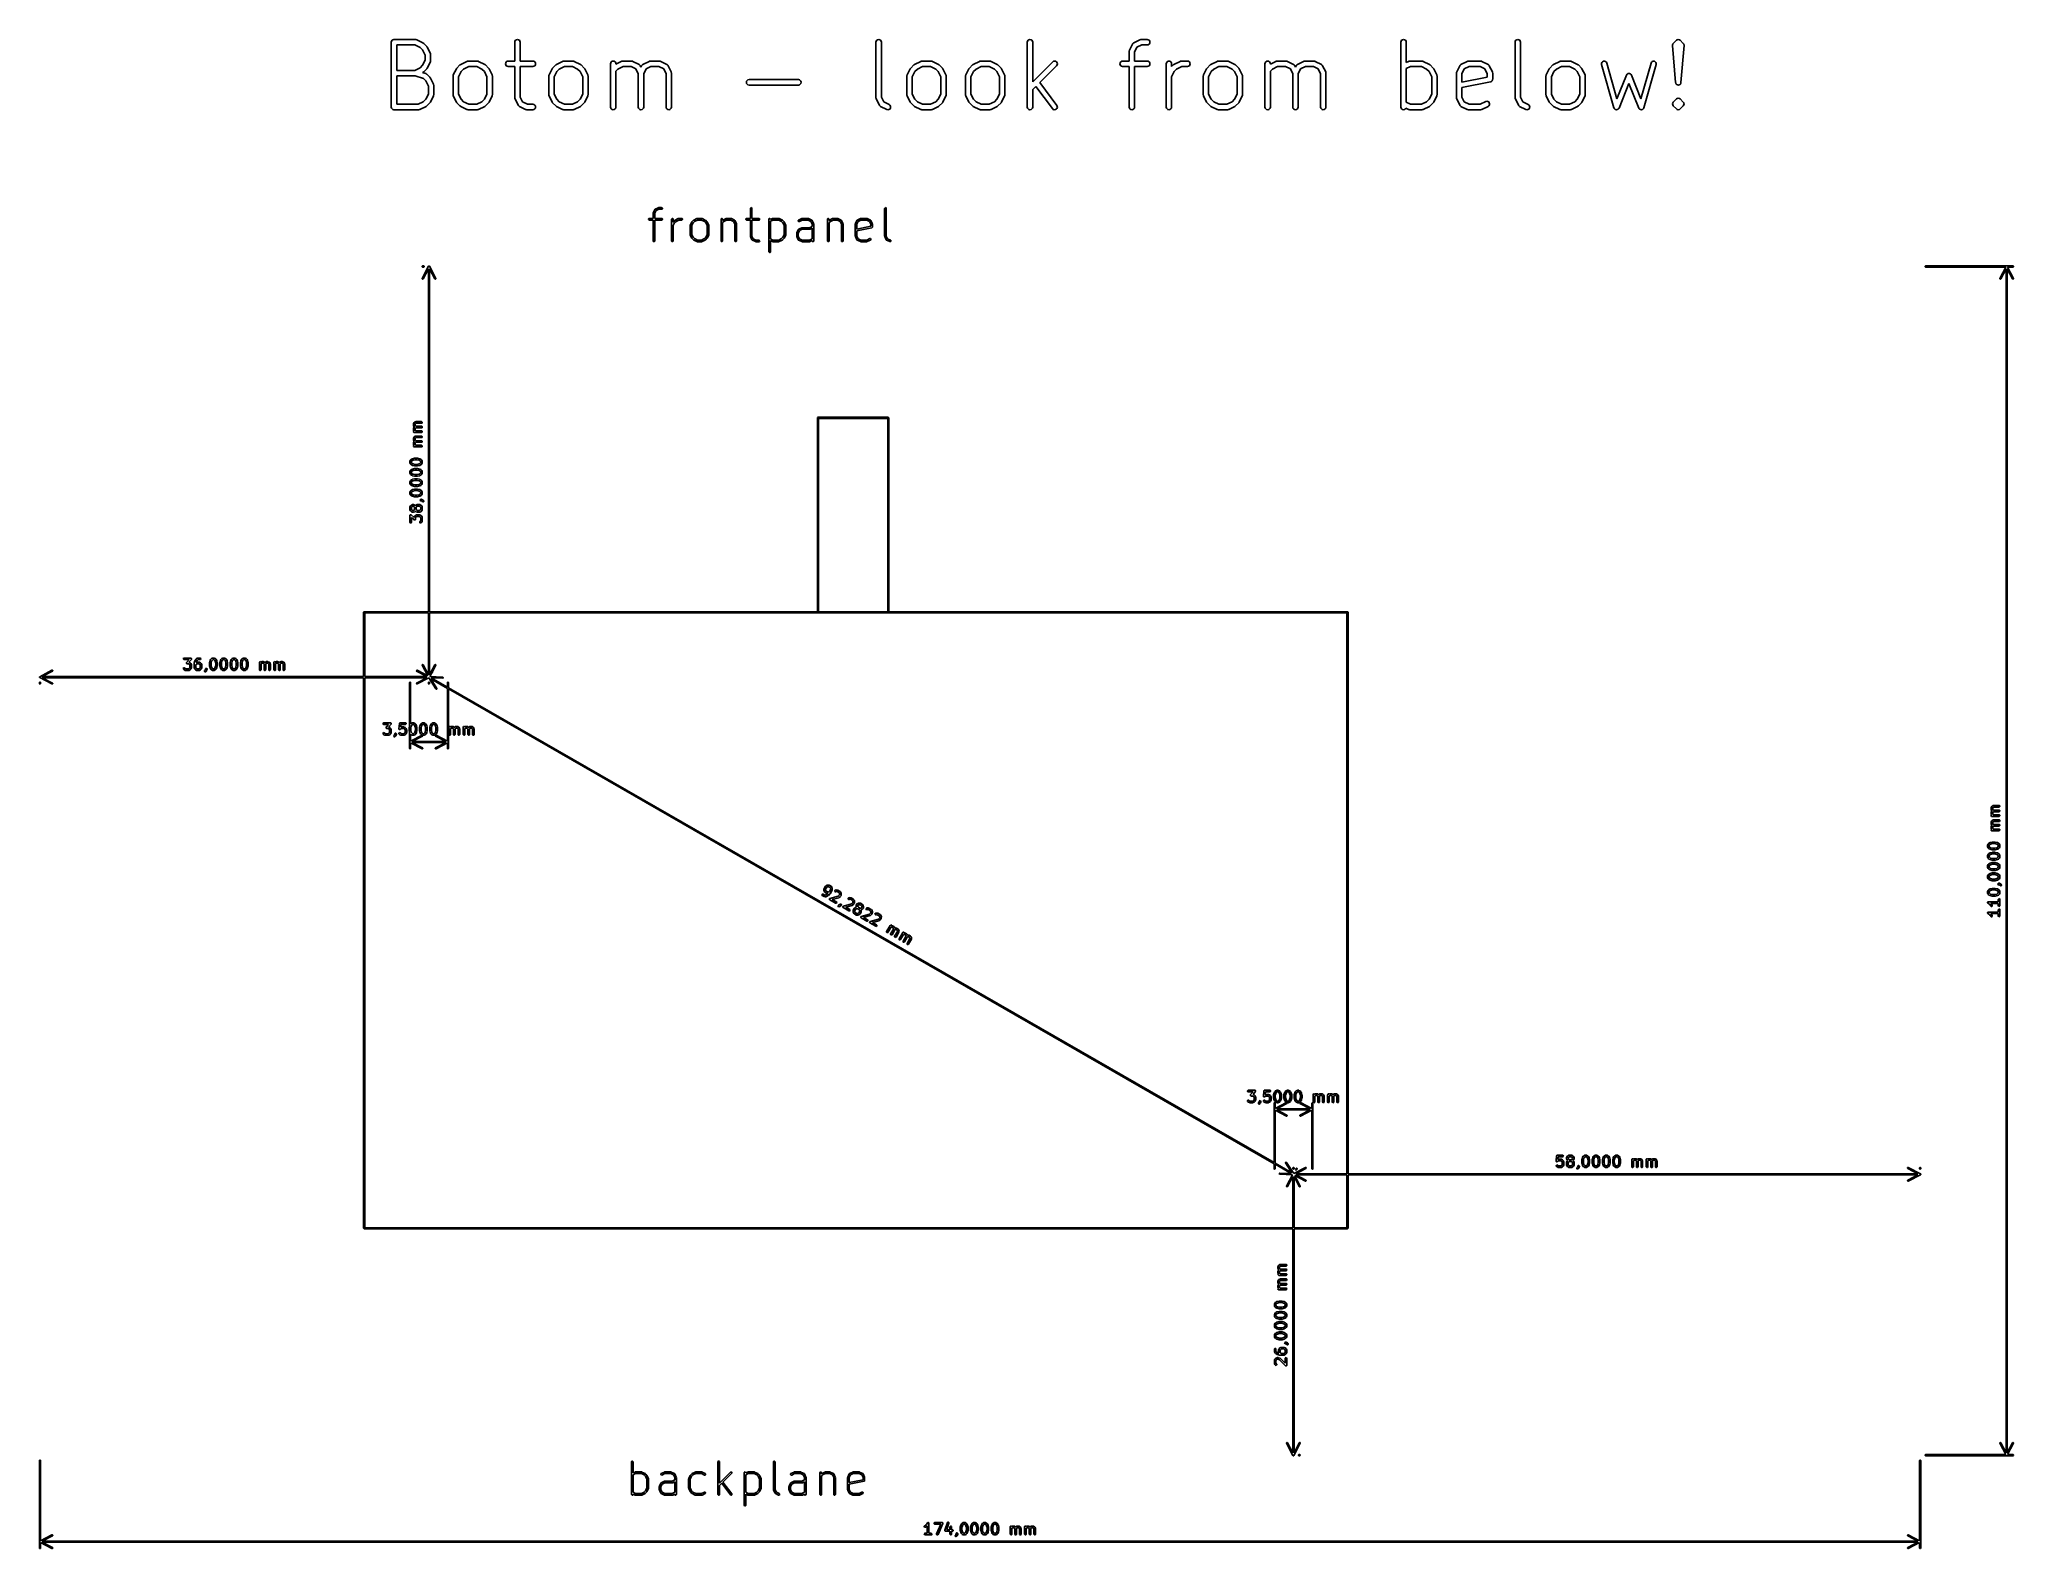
# Model space of a CAD drawing. Extents: x 2.16 to 9.36, y -6.25 to -0.75.
import ezdxf

# ---------------------------------------------------------------- set-up
doc = ezdxf.new("R2010")
doc.units = 0
doc.header["$MEASUREMENT"] = 0
doc.layers.add('BLACK', color=7, linetype='CONTINUOUS')

msp = doc.modelspace()

# ---------------------------------------------------------------- linework, layer by layer
at = {"layer": 'BLACK', "linetype": 'CONTINUOUS'}
for p, q in [((3.4452, -0.7575), (3.4459, -0.7537)), ((3.4452, -0.9937), (3.4452, -0.7575)), ((3.4459, -0.7537), (3.4481, -0.7505)), ((3.4481, -0.7505), (3.4513, -0.7484)), ((3.4513, -0.7484), (3.455, -0.7476)), ((3.455, -0.7476), (3.5338, -0.7476)), ((3.5314, -0.7673), (3.4649, -0.7673)), ((3.4649, -0.7673), (3.4649, -0.8601)), ((3.5504, -0.7768), (3.5314, -0.7673)), ((3.5338, -0.7476), (3.5341, -0.7477)), ((3.5341, -0.7477), (3.5345, -0.7477)), ((3.5345, -0.7477), (3.536, -0.7481)), ((3.536, -0.7481), (3.5375, -0.7484)), ((3.5375, -0.7484), (3.5378, -0.7486)), ((3.5378, -0.7486), (3.5382, -0.7487)), ((3.5382, -0.7487), (3.5607, -0.7599)), ((3.5594, -0.7858), (3.5504, -0.7768)), ((3.5689, -0.8048), (3.5594, -0.7858)), ((3.5607, -0.7599), (3.5619, -0.7609)), ((3.5619, -0.7609), (3.5632, -0.7618)), ((3.5632, -0.7618), (3.5745, -0.773)), ((3.5745, -0.773), (3.5753, -0.7743)), ((3.5753, -0.7743), (3.5763, -0.7756)), ((3.5763, -0.7756), (3.5876, -0.7981)), ((3.8951, -0.7575), (3.8959, -0.7537)), ((3.8951, -0.8264), (3.8951, -0.7575)), ((3.8959, -0.7537), (3.898, -0.7505)), ((3.898, -0.7505), (3.9012, -0.7484)), ((3.9012, -0.7484), (3.905, -0.7476)), ((3.905, -0.7476), (3.9087, -0.7484)), ((3.9087, -0.7484), (3.9119, -0.7505)), ((3.9119, -0.7505), (3.9141, -0.7537)), ((3.9141, -0.7537), (3.9148, -0.7575)), ((3.9148, -0.7575), (3.9148, -0.8264)), ((5.2112, -0.7575), (5.212, -0.7537)), ((5.2112, -0.9599), (5.2112, -0.7575)), ((5.212, -0.7537), (5.2141, -0.7505)), ((5.2141, -0.7505), (5.2173, -0.7484)), ((5.2173, -0.7484), (5.221, -0.7476)), ((5.221, -0.7476), (5.2248, -0.7484)), ((5.2248, -0.7484), (5.228, -0.7505)), ((5.228, -0.7505), (5.2301, -0.7537)), ((5.2301, -0.7537), (5.2309, -0.7575)), ((5.2309, -0.7575), (5.2309, -0.9576)), ((5.7624, -0.7575), (5.7631, -0.7537)), ((5.7624, -0.9937), (5.7624, -0.7575)), ((5.7631, -0.7537), (5.7653, -0.7505)), ((5.7653, -0.7505), (5.7685, -0.7484)), ((5.7685, -0.7484), (5.7722, -0.7476)), ((5.7722, -0.7476), (5.776, -0.7484)), ((5.776, -0.7484), (5.7792, -0.7505)), ((5.7792, -0.7505), (5.7813, -0.7537)), ((5.7813, -0.7537), (5.7821, -0.7575)), ((5.7821, -0.7575), (5.7821, -0.9024)), ((6.1336, -0.7905), (6.134, -0.789)), ((6.1337, -0.7909), (6.1336, -0.7905)), ((6.1336, -0.7912), (6.1337, -0.7909)), ((6.134, -0.789), (6.1343, -0.7874)), ((6.1343, -0.7874), (6.1345, -0.7872)), ((6.1345, -0.7872), (6.1346, -0.7868)), ((6.1346, -0.7868), (6.1459, -0.7643)), ((6.1459, -0.7643), (6.1466, -0.7633)), ((6.1466, -0.7633), (6.1472, -0.7623)), ((6.1472, -0.7623), (6.1478, -0.7618)), ((6.1478, -0.7618), (6.1482, -0.7613)), ((6.1482, -0.7613), (6.1493, -0.7607)), ((6.1493, -0.7607), (6.1503, -0.7599)), ((6.1503, -0.7599), (6.1728, -0.7487)), ((6.162, -0.7761), (6.1533, -0.7935)), ((6.1795, -0.7673), (6.162, -0.7761)), ((6.1728, -0.7487), (6.1731, -0.7486)), ((6.1731, -0.7486), (6.1734, -0.7484)), ((6.1734, -0.7484), (6.175, -0.7481)), ((6.175, -0.7481), (6.1765, -0.7477)), ((6.1765, -0.7477), (6.1768, -0.7477)), ((6.1768, -0.7477), (6.1772, -0.7476)), ((6.1772, -0.7476), (6.1997, -0.7476)), ((6.1997, -0.7673), (6.1795, -0.7673)), ((6.1997, -0.7476), (6.2034, -0.7484)), ((6.2034, -0.7666), (6.1997, -0.7673)), ((6.2034, -0.7484), (6.2066, -0.7505)), ((6.2066, -0.7644), (6.2034, -0.7666)), ((6.2066, -0.7505), (6.2088, -0.7537)), ((6.2088, -0.7612), (6.2066, -0.7644)), ((6.2088, -0.7537), (6.2095, -0.7575)), ((6.2095, -0.7575), (6.2088, -0.7612)), ((7.1235, -0.7575), (7.1242, -0.7537)), ((7.1235, -0.9937), (7.1235, -0.7575)), ((7.1242, -0.7537), (7.1264, -0.7505)), ((7.1264, -0.7505), (7.1295, -0.7484)), ((7.1295, -0.7484), (7.1333, -0.7476)), ((7.1333, -0.7476), (7.1371, -0.7484)), ((7.1371, -0.7484), (7.1403, -0.7505)), ((7.1403, -0.7505), (7.1424, -0.7537)), ((7.1424, -0.7537), (7.1432, -0.7575)), ((7.1432, -0.7575), (7.1432, -0.8315)), ((7.5397, -0.7575), (7.5404, -0.7537)), ((7.5397, -0.9599), (7.5397, -0.7575)), ((7.5404, -0.7537), (7.5425, -0.7505)), ((7.5425, -0.7505), (7.5457, -0.7484)), ((7.5457, -0.7484), (7.5495, -0.7476)), ((7.5495, -0.7476), (7.5533, -0.7484)), ((7.5533, -0.7484), (7.5565, -0.7505)), ((7.5565, -0.7505), (7.5586, -0.7537)), ((7.5586, -0.7537), (7.5594, -0.7575)), ((7.5594, -0.7575), (7.5594, -0.9576)), ((8.1133, -0.7687), (8.1136, -0.7672)), ((8.1134, -0.7691), (8.1133, -0.7687)), ((8.1134, -0.7695), (8.1134, -0.7691)), ((8.1246, -0.9045), (8.1134, -0.7695)), ((8.1136, -0.7672), (8.1138, -0.7657)), ((8.1138, -0.7657), (8.114, -0.7654)), ((8.114, -0.7654), (8.1141, -0.765)), ((8.1141, -0.765), (8.1149, -0.7637)), ((8.1149, -0.7637), (8.1157, -0.7624)), ((8.1157, -0.7624), (8.116, -0.7621)), ((8.116, -0.7621), (8.1162, -0.7618)), ((8.1162, -0.7618), (8.1275, -0.7505)), ((8.1275, -0.7505), (8.1307, -0.7484)), ((8.1275, -0.7505), (8.1275, -0.7505)), ((8.1307, -0.7484), (8.1344, -0.7476)), ((8.1344, -0.7476), (8.1382, -0.7484)), ((8.1382, -0.7484), (8.1414, -0.7505)), ((8.1414, -0.7505), (8.1526, -0.7618)), ((8.1555, -0.7695), (8.1442, -0.9045)), ((8.1526, -0.7618), (8.1529, -0.7621)), ((8.1529, -0.7621), (8.1532, -0.7624)), ((8.1532, -0.7624), (8.1539, -0.7637)), ((8.1539, -0.7637), (8.1548, -0.765)), ((8.1548, -0.765), (8.1549, -0.7654)), ((8.1549, -0.7654), (8.1551, -0.7657)), ((8.1551, -0.7657), (8.1552, -0.7672)), ((8.1552, -0.7672), (8.1555, -0.7687)), ((8.1555, -0.7687), (8.1554, -0.7691)), ((8.1554, -0.7691), (8.1555, -0.7695)), ((3.4649, -0.8601), (3.5314, -0.8601)), ((3.5314, -0.8601), (3.5504, -0.8506)), ((3.5504, -0.8506), (3.5594, -0.8416)), ((3.5594, -0.8416), (3.5689, -0.8226)), ((3.5745, -0.8544), (3.5632, -0.8657)), ((3.5689, -0.8226), (3.5689, -0.8048)), ((3.5753, -0.8531), (3.5745, -0.8544)), ((3.5763, -0.8519), (3.5753, -0.8531)), ((3.5876, -0.8294), (3.5763, -0.8519)), ((3.5876, -0.7981), (3.5877, -0.7984)), ((3.5877, -0.829), (3.5876, -0.8294)), ((3.5877, -0.7984), (3.5878, -0.7987)), ((3.5878, -0.8287), (3.5877, -0.829)), ((3.5878, -0.7987), (3.5882, -0.8002)), ((3.5882, -0.8272), (3.5878, -0.8287)), ((3.5882, -0.8002), (3.5886, -0.8018)), ((3.5886, -0.8257), (3.5882, -0.8272)), ((3.5886, -0.8018), (3.5885, -0.8021)), ((3.5885, -0.8021), (3.5886, -0.8025)), ((3.5886, -0.825), (3.5885, -0.8253)), ((3.5885, -0.8253), (3.5886, -0.8257)), ((3.5886, -0.8025), (3.5886, -0.825)), ((3.6712, -0.8768), (3.6824, -0.8543)), ((3.6824, -0.8543), (3.6834, -0.8531)), ((3.6834, -0.8531), (3.6843, -0.8517)), ((3.6843, -0.8517), (3.6955, -0.8405)), ((3.6955, -0.8405), (3.6968, -0.8396)), ((3.6968, -0.8396), (3.6981, -0.8387)), ((3.6981, -0.8387), (3.7206, -0.8274)), ((3.7083, -0.8555), (3.6993, -0.8645)), ((3.7273, -0.8461), (3.7083, -0.8555)), ((3.7206, -0.8274), (3.7209, -0.8273)), ((3.7209, -0.8273), (3.7212, -0.8271)), ((3.7212, -0.8271), (3.7228, -0.8268)), ((3.7228, -0.8268), (3.7243, -0.8264)), ((3.7243, -0.8264), (3.7246, -0.8264)), ((3.7246, -0.8264), (3.725, -0.8264)), ((3.725, -0.8264), (3.7587, -0.8264)), ((3.7564, -0.8461), (3.7273, -0.8461)), ((3.7754, -0.8555), (3.7564, -0.8461)), ((3.7587, -0.8264), (3.7591, -0.8264)), ((3.7591, -0.8264), (3.7594, -0.8264)), ((3.7594, -0.8264), (3.761, -0.8268)), ((3.761, -0.8268), (3.7625, -0.8271)), ((3.7625, -0.8271), (3.7628, -0.8273)), ((3.7628, -0.8273), (3.7631, -0.8274)), ((3.7631, -0.8274), (3.7856, -0.8387)), ((3.7844, -0.8645), (3.7754, -0.8555)), ((3.7856, -0.8387), (3.7869, -0.8396)), ((3.7869, -0.8396), (3.7882, -0.8405)), ((3.7882, -0.8405), (3.7994, -0.8517)), ((3.7994, -0.8517), (3.8003, -0.8531)), ((3.8003, -0.8531), (3.8013, -0.8543)), ((3.8013, -0.8543), (3.8125, -0.8768)), ((3.8614, -0.8362), (3.8621, -0.8324)), ((3.8621, -0.84), (3.8614, -0.8362)), ((3.8621, -0.8324), (3.8643, -0.8292)), ((3.8643, -0.8432), (3.8621, -0.84)), ((3.8643, -0.8292), (3.8675, -0.8271)), ((3.8675, -0.8453), (3.8643, -0.8432)), ((3.8675, -0.8271), (3.8712, -0.8264)), ((3.8712, -0.8461), (3.8675, -0.8453)), ((3.8712, -0.8264), (3.8951, -0.8264)), ((3.8951, -0.8461), (3.8712, -0.8461)), ((3.8951, -0.9599), (3.8951, -0.8461)), ((3.9148, -0.8264), (3.9612, -0.8264)), ((3.9612, -0.8461), (3.9148, -0.8461)), ((3.9148, -0.8461), (3.9148, -0.9576)), ((3.9612, -0.8264), (3.965, -0.8271)), ((3.965, -0.8453), (3.9612, -0.8461)), ((3.965, -0.8271), (3.9682, -0.8292)), ((3.9682, -0.8432), (3.965, -0.8453)), ((3.9682, -0.8292), (3.9703, -0.8324)), ((3.9703, -0.84), (3.9682, -0.8432)), ((3.9703, -0.8324), (3.971, -0.8362)), ((3.971, -0.8362), (3.9703, -0.84)), ((4.0199, -0.8768), (4.0311, -0.8543)), ((4.0311, -0.8543), (4.0321, -0.8531)), ((4.0321, -0.8531), (4.033, -0.8517)), ((4.033, -0.8517), (4.0442, -0.8405)), ((4.0442, -0.8405), (4.0455, -0.8396)), ((4.0455, -0.8396), (4.0468, -0.8387)), ((4.0468, -0.8387), (4.0693, -0.8274)), ((4.057, -0.8555), (4.048, -0.8645)), ((4.076, -0.8461), (4.057, -0.8555)), ((4.0693, -0.8274), (4.0696, -0.8273)), ((4.0696, -0.8273), (4.0699, -0.8271)), ((4.0699, -0.8271), (4.0715, -0.8268)), ((4.0715, -0.8268), (4.073, -0.8264)), ((4.073, -0.8264), (4.0733, -0.8264)), ((4.0733, -0.8264), (4.0737, -0.8264)), ((4.0737, -0.8264), (4.1074, -0.8264)), ((4.1051, -0.8461), (4.076, -0.8461)), ((4.1241, -0.8555), (4.1051, -0.8461)), ((4.1074, -0.8264), (4.1078, -0.8264)), ((4.1078, -0.8264), (4.1081, -0.8264)), ((4.1081, -0.8264), (4.1097, -0.8268)), ((4.1097, -0.8268), (4.1112, -0.8271)), ((4.1112, -0.8271), (4.1115, -0.8273)), ((4.1115, -0.8273), (4.1118, -0.8274)), ((4.1118, -0.8274), (4.1343, -0.8387)), ((4.1331, -0.8645), (4.1241, -0.8555)), ((4.1343, -0.8387), (4.1356, -0.8396)), ((4.1356, -0.8396), (4.1369, -0.8405)), ((4.1369, -0.8405), (4.1481, -0.8517)), ((4.1481, -0.8517), (4.149, -0.8531)), ((4.149, -0.8531), (4.15, -0.8543)), ((4.15, -0.8543), (4.1612, -0.8768)), ((4.2438, -0.8362), (4.2446, -0.8324)), ((4.2438, -0.9937), (4.2438, -0.8362)), ((4.2446, -0.8324), (4.2467, -0.8292)), ((4.2467, -0.8292), (4.2499, -0.8271)), ((4.2499, -0.8271), (4.2537, -0.8264)), ((4.2537, -0.8264), (4.2574, -0.8271)), ((4.2574, -0.8271), (4.2606, -0.8292)), ((4.2606, -0.8292), (4.2628, -0.8324)), ((4.2628, -0.8324), (4.2635, -0.8362)), ((4.2635, -0.8372), (4.283, -0.8274)), ((4.2635, -0.8362), (4.2635, -0.8372)), ((4.2707, -0.8555), (4.2635, -0.8628)), ((4.2635, -0.8628), (4.2635, -0.9937)), ((4.2897, -0.8461), (4.2707, -0.8555)), ((4.283, -0.8274), (4.2834, -0.8273)), ((4.2834, -0.8273), (4.2836, -0.8271)), ((4.2836, -0.8271), (4.2852, -0.8268)), ((4.2852, -0.8268), (4.2867, -0.8264)), ((4.2867, -0.8264), (4.2871, -0.8264)), ((4.2871, -0.8264), (4.2874, -0.8264)), ((4.2874, -0.8264), (4.3212, -0.8264)), ((4.3188, -0.8461), (4.2897, -0.8461)), ((4.3363, -0.8548), (4.3188, -0.8461)), ((4.3212, -0.8264), (4.3215, -0.8264)), ((4.3215, -0.8264), (4.3219, -0.8264)), ((4.3219, -0.8264), (4.3234, -0.8268)), ((4.3234, -0.8268), (4.3249, -0.8271)), ((4.3249, -0.8271), (4.3252, -0.8273)), ((4.3252, -0.8273), (4.3256, -0.8274)), ((4.3256, -0.8274), (4.3481, -0.8387)), ((4.3451, -0.8723), (4.3363, -0.8548)), ((4.3481, -0.8387), (4.349, -0.8394)), ((4.349, -0.8394), (4.3501, -0.84)), ((4.3501, -0.84), (4.3505, -0.8406)), ((4.3505, -0.8406), (4.3511, -0.841)), ((4.3511, -0.841), (4.3517, -0.8421)), ((4.3517, -0.8421), (4.3525, -0.8431)), ((4.3525, -0.8431), (4.3549, -0.8479)), ((4.3549, -0.8479), (4.3574, -0.8431)), ((4.3574, -0.8431), (4.3581, -0.8421)), ((4.3581, -0.8421), (4.3587, -0.841)), ((4.3587, -0.841), (4.3593, -0.8406)), ((4.3593, -0.8406), (4.3597, -0.84)), ((4.3597, -0.84), (4.3608, -0.8394)), ((4.3608, -0.8394), (4.3618, -0.8387)), ((4.3618, -0.8387), (4.3843, -0.8274)), ((4.3735, -0.8548), (4.3648, -0.8723)), ((4.391, -0.8461), (4.3735, -0.8548)), ((4.3843, -0.8274), (4.3846, -0.8273)), ((4.3846, -0.8273), (4.3849, -0.8271)), ((4.3849, -0.8271), (4.3864, -0.8268)), ((4.3864, -0.8268), (4.388, -0.8264)), ((4.388, -0.8264), (4.3883, -0.8264)), ((4.3883, -0.8264), (4.3887, -0.8264)), ((4.3887, -0.8264), (4.4224, -0.8264)), ((4.4201, -0.8461), (4.391, -0.8461)), ((4.4376, -0.8548), (4.4201, -0.8461)), ((4.4224, -0.8264), (4.4227, -0.8264)), ((4.4227, -0.8264), (4.4231, -0.8264)), ((4.4231, -0.8264), (4.4246, -0.8268)), ((4.4246, -0.8268), (4.4262, -0.8271)), ((4.4262, -0.8271), (4.4265, -0.8273)), ((4.4265, -0.8273), (4.4268, -0.8274)), ((4.4268, -0.8274), (4.4493, -0.8387)), ((4.4463, -0.8723), (4.4376, -0.8548)), ((4.4493, -0.8387), (4.4503, -0.8394)), ((4.4503, -0.8394), (4.4513, -0.84)), ((4.4513, -0.84), (4.4518, -0.8406)), ((4.4518, -0.8406), (4.4523, -0.841)), ((4.4523, -0.841), (4.4529, -0.8421)), ((4.4529, -0.8421), (4.4537, -0.8431)), ((4.4537, -0.8431), (4.4649, -0.8656)), ((5.3247, -0.8768), (5.336, -0.8543)), ((5.336, -0.8543), (5.3369, -0.8531)), ((5.3369, -0.8531), (5.3378, -0.8517)), ((5.3378, -0.8517), (5.3491, -0.8405)), ((5.3491, -0.8405), (5.3504, -0.8396)), ((5.3504, -0.8396), (5.3516, -0.8387)), ((5.3516, -0.8387), (5.3741, -0.8274)), ((5.3619, -0.8555), (5.3529, -0.8645)), ((5.3809, -0.8461), (5.3619, -0.8555)), ((5.3741, -0.8274), (5.3745, -0.8273)), ((5.3745, -0.8273), (5.3748, -0.8271)), ((5.3748, -0.8271), (5.3763, -0.8268)), ((5.3763, -0.8268), (5.3778, -0.8264)), ((5.3778, -0.8264), (5.3782, -0.8264)), ((5.3782, -0.8264), (5.3785, -0.8264)), ((5.3785, -0.8264), (5.4123, -0.8264)), ((5.41, -0.8461), (5.3809, -0.8461)), ((5.4289, -0.8555), (5.41, -0.8461)), ((5.4123, -0.8264), (5.4126, -0.8264)), ((5.4126, -0.8264), (5.413, -0.8264)), ((5.413, -0.8264), (5.4145, -0.8268)), ((5.4145, -0.8268), (5.416, -0.8271)), ((5.416, -0.8271), (5.4163, -0.8273)), ((5.4163, -0.8273), (5.4167, -0.8274)), ((5.4167, -0.8274), (5.4392, -0.8387)), ((5.4379, -0.8645), (5.4289, -0.8555)), ((5.4392, -0.8387), (5.4404, -0.8396)), ((5.4404, -0.8396), (5.4417, -0.8405)), ((5.4417, -0.8405), (5.453, -0.8517)), ((5.453, -0.8517), (5.4539, -0.8531)), ((5.4539, -0.8531), (5.4548, -0.8543)), ((5.4548, -0.8543), (5.4661, -0.8768)), ((5.5385, -0.8768), (5.5497, -0.8543)), ((5.5497, -0.8543), (5.5507, -0.8531)), ((5.5507, -0.8531), (5.5515, -0.8517)), ((5.5515, -0.8517), (5.5628, -0.8405)), ((5.5628, -0.8405), (5.5641, -0.8396)), ((5.5641, -0.8396), (5.5654, -0.8387)), ((5.5654, -0.8387), (5.5879, -0.8274)), ((5.5756, -0.8555), (5.5666, -0.8645)), ((5.5946, -0.8461), (5.5756, -0.8555)), ((5.5879, -0.8274), (5.5882, -0.8273)), ((5.5882, -0.8273), (5.5885, -0.8271)), ((5.5885, -0.8271), (5.59, -0.8268)), ((5.59, -0.8268), (5.5916, -0.8264)), ((5.5916, -0.8264), (5.5919, -0.8264)), ((5.5919, -0.8264), (5.5923, -0.8264)), ((5.5923, -0.8264), (5.626, -0.8264)), ((5.6237, -0.8461), (5.5946, -0.8461)), ((5.6427, -0.8555), (5.6237, -0.8461)), ((5.626, -0.8264), (5.6263, -0.8264)), ((5.6263, -0.8264), (5.6267, -0.8264)), ((5.6267, -0.8264), (5.6282, -0.8268)), ((5.6282, -0.8268), (5.6298, -0.8271)), ((5.6298, -0.8271), (5.6301, -0.8273)), ((5.6301, -0.8273), (5.6304, -0.8274)), ((5.6304, -0.8274), (5.6529, -0.8387)), ((5.6517, -0.8645), (5.6427, -0.8555)), ((5.6529, -0.8387), (5.6541, -0.8396)), ((5.6541, -0.8396), (5.6555, -0.8405)), ((5.6555, -0.8405), (5.6667, -0.8517)), ((5.6667, -0.8517), (5.6676, -0.8531)), ((5.6676, -0.8531), (5.6685, -0.8543)), ((5.6685, -0.8543), (5.6798, -0.8768)), ((5.7821, -0.9024), (5.8553, -0.8292)), ((5.8692, -0.8432), (5.8077, -0.9046)), ((5.8553, -0.8292), (5.8585, -0.8271)), ((5.8585, -0.8271), (5.8622, -0.8264)), ((5.8622, -0.8264), (5.866, -0.8271)), ((5.866, -0.8271), (5.8692, -0.8292)), ((5.8692, -0.8292), (5.8713, -0.8324)), ((5.8713, -0.84), (5.8692, -0.8432)), ((5.8713, -0.8324), (5.8721, -0.8362)), ((5.8721, -0.8362), (5.8713, -0.84)), ((6.0998, -0.8362), (6.1006, -0.8324)), ((6.1006, -0.84), (6.0998, -0.8362)), ((6.1006, -0.8324), (6.1027, -0.8292)), ((6.1027, -0.8432), (6.1006, -0.84)), ((6.1027, -0.8292), (6.1059, -0.8271)), ((6.1059, -0.8453), (6.1027, -0.8432)), ((6.1059, -0.8271), (6.1097, -0.8264)), ((6.1097, -0.8461), (6.1059, -0.8453)), ((6.1097, -0.8264), (6.1336, -0.8264)), ((6.1336, -0.8461), (6.1097, -0.8461)), ((6.1336, -0.8264), (6.1336, -0.7912)), ((6.1336, -0.9937), (6.1336, -0.8461)), ((6.1533, -0.7935), (6.1533, -0.8264)), ((6.1533, -0.8264), (6.1997, -0.8264)), ((6.1997, -0.8461), (6.1533, -0.8461)), ((6.1533, -0.8461), (6.1533, -0.9937)), ((6.1997, -0.8264), (6.2034, -0.8271)), ((6.2034, -0.8453), (6.1997, -0.8461)), ((6.2034, -0.8271), (6.2066, -0.8292)), ((6.2066, -0.8432), (6.2034, -0.8453)), ((6.2066, -0.8292), (6.2088, -0.8324)), ((6.2088, -0.84), (6.2066, -0.8432)), ((6.2088, -0.8324), (6.2095, -0.8362)), ((6.2095, -0.8362), (6.2088, -0.84)), ((6.2686, -0.8362), (6.2693, -0.8324)), ((6.2686, -0.9937), (6.2686, -0.8362)), ((6.2693, -0.8324), (6.2715, -0.8292)), ((6.2715, -0.8292), (6.2747, -0.8271)), ((6.2747, -0.8271), (6.2784, -0.8264)), ((6.2784, -0.8264), (6.2822, -0.8271)), ((6.2822, -0.8271), (6.2854, -0.8292)), ((6.2854, -0.8292), (6.2875, -0.8324)), ((6.2875, -0.8324), (6.2883, -0.8362)), ((6.2883, -0.8362), (6.2883, -0.8462)), ((6.2883, -0.8462), (6.294, -0.8405)), ((6.294, -0.8405), (6.2953, -0.8396)), ((6.2953, -0.8396), (6.2965, -0.8387)), ((6.2965, -0.8387), (6.319, -0.8274)), ((6.3067, -0.8555), (6.2978, -0.8645)), ((6.3257, -0.8461), (6.3067, -0.8555)), ((6.319, -0.8274), (6.3194, -0.8273)), ((6.3194, -0.8273), (6.3196, -0.8271)), ((6.3196, -0.8271), (6.3212, -0.8268)), ((6.3212, -0.8268), (6.3227, -0.8264)), ((6.3227, -0.8264), (6.3231, -0.8264)), ((6.3231, -0.8264), (6.3234, -0.8264)), ((6.3234, -0.8264), (6.3459, -0.8264)), ((6.3459, -0.8461), (6.3257, -0.8461)), ((6.3459, -0.8264), (6.3497, -0.8271)), ((6.3497, -0.8453), (6.3459, -0.8461)), ((6.3497, -0.8271), (6.3529, -0.8292)), ((6.3529, -0.8432), (6.3497, -0.8453)), ((6.3529, -0.8292), (6.355, -0.8324)), ((6.355, -0.84), (6.3529, -0.8432)), ((6.355, -0.8324), (6.3558, -0.8362)), ((6.3558, -0.8362), (6.355, -0.84)), ((6.4046, -0.8768), (6.4158, -0.8543)), ((6.4158, -0.8543), (6.4168, -0.8531)), ((6.4168, -0.8531), (6.4177, -0.8517)), ((6.4177, -0.8517), (6.4289, -0.8405)), ((6.4289, -0.8405), (6.4302, -0.8396)), ((6.4302, -0.8396), (6.4315, -0.8387)), ((6.4315, -0.8387), (6.454, -0.8274)), ((6.4417, -0.8555), (6.4327, -0.8645)), ((6.4607, -0.8461), (6.4417, -0.8555)), ((6.454, -0.8274), (6.4543, -0.8273)), ((6.4543, -0.8273), (6.4546, -0.8271)), ((6.4546, -0.8271), (6.4562, -0.8268)), ((6.4562, -0.8268), (6.4577, -0.8264)), ((6.4577, -0.8264), (6.458, -0.8264)), ((6.458, -0.8264), (6.4584, -0.8264)), ((6.4584, -0.8264), (6.4921, -0.8264)), ((6.4898, -0.8461), (6.4607, -0.8461)), ((6.5088, -0.8555), (6.4898, -0.8461)), ((6.4921, -0.8264), (6.4925, -0.8264)), ((6.4925, -0.8264), (6.4928, -0.8264)), ((6.4928, -0.8264), (6.4944, -0.8268)), ((6.4944, -0.8268), (6.4959, -0.8271)), ((6.4959, -0.8271), (6.4962, -0.8273)), ((6.4962, -0.8273), (6.4965, -0.8274)), ((6.4965, -0.8274), (6.519, -0.8387)), ((6.5178, -0.8645), (6.5088, -0.8555)), ((6.519, -0.8387), (6.5203, -0.8396)), ((6.5203, -0.8396), (6.5216, -0.8405)), ((6.5216, -0.8405), (6.5328, -0.8517)), ((6.5328, -0.8517), (6.5337, -0.8531)), ((6.5337, -0.8531), (6.5347, -0.8543)), ((6.5347, -0.8543), (6.5459, -0.8768)), ((6.6285, -0.8362), (6.6293, -0.8324)), ((6.6285, -0.9937), (6.6285, -0.8362)), ((6.6293, -0.8324), (6.6314, -0.8292)), ((6.6314, -0.8292), (6.6346, -0.8271)), ((6.6346, -0.8271), (6.6384, -0.8264)), ((6.6384, -0.8264), (6.6421, -0.8271)), ((6.6421, -0.8271), (6.6453, -0.8292)), ((6.6453, -0.8292), (6.6475, -0.8324)), ((6.6475, -0.8324), (6.6482, -0.8362)), ((6.6482, -0.8372), (6.6677, -0.8274)), ((6.6482, -0.8362), (6.6482, -0.8372)), ((6.6555, -0.8555), (6.6482, -0.8628)), ((6.6482, -0.8628), (6.6482, -0.9937)), ((6.6744, -0.8461), (6.6555, -0.8555)), ((6.6677, -0.8274), (6.6681, -0.8273)), ((6.6681, -0.8273), (6.6684, -0.8271)), ((6.6684, -0.8271), (6.6699, -0.8268)), ((6.6699, -0.8268), (6.6714, -0.8264)), ((6.6714, -0.8264), (6.6718, -0.8264)), ((6.6718, -0.8264), (6.6721, -0.8264)), ((6.6721, -0.8264), (6.7059, -0.8264)), ((6.7035, -0.8461), (6.6744, -0.8461)), ((6.721, -0.8548), (6.7035, -0.8461)), ((6.7059, -0.8264), (6.7062, -0.8264)), ((6.7062, -0.8264), (6.7066, -0.8264)), ((6.7066, -0.8264), (6.7081, -0.8268)), ((6.7081, -0.8268), (6.7096, -0.8271)), ((6.7096, -0.8271), (6.7099, -0.8273)), ((6.7099, -0.8273), (6.7103, -0.8274)), ((6.7103, -0.8274), (6.7328, -0.8387)), ((6.7298, -0.8723), (6.721, -0.8548)), ((6.7328, -0.8387), (6.7337, -0.8394)), ((6.7337, -0.8394), (6.7348, -0.84)), ((6.7348, -0.84), (6.7352, -0.8406)), ((6.7352, -0.8406), (6.7358, -0.841)), ((6.7358, -0.841), (6.7364, -0.8421)), ((6.7364, -0.8421), (6.7372, -0.8431)), ((6.7372, -0.8431), (6.7396, -0.8479)), ((6.7396, -0.8479), (6.7421, -0.8431)), ((6.7421, -0.8431), (6.7428, -0.8421)), ((6.7428, -0.8421), (6.7434, -0.841)), ((6.7434, -0.841), (6.744, -0.8406)), ((6.744, -0.8406), (6.7444, -0.84)), ((6.7444, -0.84), (6.7455, -0.8394)), ((6.7455, -0.8394), (6.7465, -0.8387)), ((6.7465, -0.8387), (6.769, -0.8274)), ((6.7582, -0.8548), (6.7495, -0.8723)), ((6.7757, -0.8461), (6.7582, -0.8548)), ((6.769, -0.8274), (6.7693, -0.8273)), ((6.7693, -0.8273), (6.7696, -0.8271)), ((6.7696, -0.8271), (6.7711, -0.8268)), ((6.7711, -0.8268), (6.7727, -0.8264)), ((6.7727, -0.8264), (6.773, -0.8264)), ((6.773, -0.8264), (6.7734, -0.8264)), ((6.7734, -0.8264), (6.8071, -0.8264)), ((6.8048, -0.8461), (6.7757, -0.8461)), ((6.8223, -0.8548), (6.8048, -0.8461)), ((6.8071, -0.8264), (6.8074, -0.8264)), ((6.8074, -0.8264), (6.8078, -0.8264)), ((6.8078, -0.8264), (6.8093, -0.8268)), ((6.8093, -0.8268), (6.8109, -0.8271)), ((6.8109, -0.8271), (6.8112, -0.8273)), ((6.8112, -0.8273), (6.8115, -0.8274)), ((6.8115, -0.8274), (6.834, -0.8387)), ((6.831, -0.8723), (6.8223, -0.8548)), ((6.834, -0.8387), (6.835, -0.8394)), ((6.835, -0.8394), (6.836, -0.84)), ((6.836, -0.84), (6.8365, -0.8406)), ((6.8365, -0.8406), (6.837, -0.841)), ((6.837, -0.841), (6.8376, -0.8421)), ((6.8376, -0.8421), (6.8384, -0.8431)), ((6.8384, -0.8431), (6.8497, -0.8656)), ((7.1432, -0.8315), (7.1514, -0.8274)), ((7.1581, -0.8461), (7.1432, -0.8535)), ((7.1432, -0.8535), (7.1432, -0.9764)), ((7.1514, -0.8274), (7.1517, -0.8273)), ((7.1517, -0.8273), (7.152, -0.8271)), ((7.152, -0.8271), (7.1536, -0.8268)), ((7.1536, -0.8268), (7.1551, -0.8264)), ((7.1551, -0.8264), (7.1555, -0.8264)), ((7.1555, -0.8264), (7.1558, -0.8264)), ((7.1558, -0.8264), (7.2008, -0.8264)), ((7.1985, -0.8461), (7.1581, -0.8461)), ((7.2175, -0.8555), (7.1985, -0.8461)), ((7.2008, -0.8264), (7.2011, -0.8264)), ((7.2011, -0.8264), (7.2015, -0.8264)), ((7.2015, -0.8264), (7.203, -0.8268)), ((7.203, -0.8268), (7.2046, -0.8271)), ((7.2046, -0.8271), (7.2049, -0.8273)), ((7.2049, -0.8273), (7.2052, -0.8274)), ((7.2052, -0.8274), (7.2277, -0.8387)), ((7.2265, -0.8645), (7.2175, -0.8555)), ((7.2277, -0.8387), (7.2289, -0.8396)), ((7.2289, -0.8396), (7.2303, -0.8405)), ((7.2303, -0.8405), (7.2415, -0.8517)), ((7.2415, -0.8517), (7.2424, -0.8531)), ((7.2424, -0.8531), (7.2434, -0.8543)), ((7.2434, -0.8543), (7.2546, -0.8768)), ((7.327, -0.8656), (7.3382, -0.8431)), ((7.3382, -0.8431), (7.339, -0.8421)), ((7.339, -0.8421), (7.3396, -0.841)), ((7.3396, -0.841), (7.3402, -0.8406)), ((7.3402, -0.8406), (7.3406, -0.84)), ((7.3406, -0.84), (7.3417, -0.8394)), ((7.3417, -0.8394), (7.3426, -0.8387)), ((7.3426, -0.8387), (7.3651, -0.8274)), ((7.3544, -0.8548), (7.3456, -0.8723)), ((7.3719, -0.8461), (7.3544, -0.8548)), ((7.3651, -0.8274), (7.3655, -0.8273)), ((7.3655, -0.8273), (7.3658, -0.8271)), ((7.3658, -0.8271), (7.3673, -0.8268)), ((7.3673, -0.8268), (7.3688, -0.8264)), ((7.3688, -0.8264), (7.3692, -0.8264)), ((7.3692, -0.8264), (7.3695, -0.8264)), ((7.3695, -0.8264), (7.4145, -0.8264)), ((7.4122, -0.8461), (7.3719, -0.8461)), ((7.4297, -0.8548), (7.4122, -0.8461)), ((7.4145, -0.8264), (7.4149, -0.8264)), ((7.4149, -0.8264), (7.4152, -0.8264)), ((7.4152, -0.8264), (7.4167, -0.8268)), ((7.4167, -0.8268), (7.4183, -0.8271)), ((7.4183, -0.8271), (7.4186, -0.8273)), ((7.4186, -0.8273), (7.4189, -0.8274)), ((7.4189, -0.8274), (7.4414, -0.8387)), ((7.4384, -0.8723), (7.4297, -0.8548)), ((7.4414, -0.8387), (7.4424, -0.8394)), ((7.4424, -0.8394), (7.4435, -0.84)), ((7.4435, -0.84), (7.4439, -0.8406)), ((7.4439, -0.8406), (7.4445, -0.841)), ((7.4445, -0.841), (7.4451, -0.8421)), ((7.4451, -0.8421), (7.4458, -0.8431)), ((7.4458, -0.8431), (7.4571, -0.8656)), ((7.6532, -0.8768), (7.6644, -0.8543)), ((7.6644, -0.8543), (7.6654, -0.8531)), ((7.6654, -0.8531), (7.6663, -0.8517)), ((7.6663, -0.8517), (7.6775, -0.8405)), ((7.6775, -0.8405), (7.6788, -0.8396)), ((7.6788, -0.8396), (7.6801, -0.8387)), ((7.6801, -0.8387), (7.7026, -0.8274)), ((7.6903, -0.8555), (7.6813, -0.8645)), ((7.7093, -0.8461), (7.6903, -0.8555)), ((7.7026, -0.8274), (7.7029, -0.8273)), ((7.7029, -0.8273), (7.7032, -0.8271)), ((7.7032, -0.8271), (7.7048, -0.8268)), ((7.7048, -0.8268), (7.7063, -0.8264)), ((7.7063, -0.8264), (7.7066, -0.8264)), ((7.7066, -0.8264), (7.707, -0.8264)), ((7.707, -0.8264), (7.7407, -0.8264)), ((7.7384, -0.8461), (7.7093, -0.8461)), ((7.7574, -0.8555), (7.7384, -0.8461)), ((7.7407, -0.8264), (7.7411, -0.8264)), ((7.7411, -0.8264), (7.7414, -0.8264)), ((7.7414, -0.8264), (7.743, -0.8268)), ((7.743, -0.8268), (7.7445, -0.8271)), ((7.7445, -0.8271), (7.7448, -0.8273)), ((7.7448, -0.8273), (7.7451, -0.8274)), ((7.7451, -0.8274), (7.7676, -0.8387)), ((7.7664, -0.8645), (7.7574, -0.8555)), ((7.7676, -0.8387), (7.7689, -0.8396)), ((7.7689, -0.8396), (7.7702, -0.8405)), ((7.7702, -0.8405), (7.7814, -0.8517)), ((7.7814, -0.8517), (7.7823, -0.8531)), ((7.7823, -0.8531), (7.7833, -0.8543)), ((7.7833, -0.8543), (7.7945, -0.8768)), ((7.8547, -0.8351), (7.8559, -0.8314)), ((7.855, -0.8389), (7.8547, -0.8351)), ((7.9, -0.9964), (7.855, -0.8389)), ((7.8559, -0.8314), (7.8583, -0.8285)), ((7.8583, -0.8285), (7.8618, -0.8267)), ((7.8618, -0.8267), (7.8656, -0.8264)), ((7.8656, -0.8264), (7.8692, -0.8276)), ((7.8692, -0.8276), (7.8722, -0.8301)), ((7.8722, -0.8301), (7.8739, -0.8335)), ((7.8739, -0.8335), (7.911, -0.9633)), ((7.9979, -0.9633), (8.035, -0.8335)), ((8.0539, -0.8389), (8.0089, -0.9964)), ((8.035, -0.8335), (8.0367, -0.8301)), ((8.0367, -0.8301), (8.0397, -0.8276)), ((8.0397, -0.8276), (8.0433, -0.8264)), ((8.0433, -0.8264), (8.0472, -0.8267)), ((8.0472, -0.8267), (8.0506, -0.8285)), ((8.0506, -0.8285), (8.0531, -0.8314)), ((8.0531, -0.8314), (8.0542, -0.8351)), ((8.0542, -0.8351), (8.0539, -0.8389)), ((3.5322, -0.8798), (3.4649, -0.8798)), ((3.4649, -0.8798), (3.4649, -0.9838)), ((3.5622, -0.8898), (3.5322, -0.8798)), ((3.5607, -0.8675), (3.5594, -0.8681)), ((3.5594, -0.8681), (3.5706, -0.8719)), ((3.5619, -0.8665), (3.5607, -0.8675)), ((3.5632, -0.8657), (3.5619, -0.8665)), ((3.5707, -0.8983), (3.5622, -0.8898)), ((3.5706, -0.8719), (3.5709, -0.872)), ((3.5802, -0.9173), (3.5707, -0.8983)), ((3.5709, -0.872), (3.5713, -0.8721)), ((3.5713, -0.8721), (3.5726, -0.873)), ((3.5726, -0.873), (3.574, -0.8738)), ((3.574, -0.8738), (3.5742, -0.874)), ((3.5742, -0.874), (3.5745, -0.8742)), ((3.5745, -0.8742), (3.5857, -0.8855)), ((3.5802, -0.9464), (3.5802, -0.9173)), ((3.5857, -0.8855), (3.5866, -0.8868)), ((3.5866, -0.8868), (3.5876, -0.8881)), ((3.5876, -0.8881), (3.5988, -0.9105)), ((3.5988, -0.9105), (3.5989, -0.9109)), ((3.5989, -0.9109), (3.5991, -0.9112)), ((3.5991, -0.9112), (3.5994, -0.9127)), ((3.5994, -0.9127), (3.5998, -0.9143)), ((3.5998, -0.9143), (3.5998, -0.9146)), ((3.5998, -0.9146), (3.5998, -0.9149)), ((3.5998, -0.9149), (3.5998, -0.9487)), ((3.6701, -0.8812), (3.6702, -0.8809)), ((3.6701, -0.9487), (3.6701, -0.8812)), ((3.6702, -0.8805), (3.6706, -0.879)), ((3.6702, -0.8809), (3.6702, -0.8805)), ((3.6706, -0.879), (3.6709, -0.8774)), ((3.6709, -0.8774), (3.6711, -0.8771)), ((3.6711, -0.8771), (3.6712, -0.8768)), ((3.6993, -0.8645), (3.6898, -0.8835)), ((3.6898, -0.8835), (3.6898, -0.9464)), ((3.7939, -0.8835), (3.7844, -0.8645)), ((3.7939, -0.9464), (3.7939, -0.8835)), ((3.8125, -0.8768), (3.8126, -0.8771)), ((3.8126, -0.8771), (3.8128, -0.8774)), ((3.8128, -0.8774), (3.8131, -0.879)), ((3.8131, -0.879), (3.8135, -0.8805)), ((3.8135, -0.8805), (3.8135, -0.8809)), ((3.8135, -0.8809), (3.8136, -0.8812)), ((3.8136, -0.8812), (3.8136, -0.9487)), ((4.0189, -0.8805), (4.0193, -0.879)), ((4.0189, -0.8809), (4.0189, -0.8805)), ((4.0189, -0.8812), (4.0189, -0.8809)), ((4.0189, -0.9487), (4.0189, -0.8812)), ((4.0193, -0.879), (4.0196, -0.8774)), ((4.0196, -0.8774), (4.0198, -0.8771)), ((4.0198, -0.8771), (4.0199, -0.8768)), ((4.048, -0.8645), (4.0385, -0.8835)), ((4.0385, -0.8835), (4.0385, -0.9464)), ((4.1426, -0.8835), (4.1331, -0.8645)), ((4.1426, -0.9464), (4.1426, -0.8835)), ((4.1612, -0.8768), (4.1613, -0.8771)), ((4.1613, -0.8771), (4.1615, -0.8774)), ((4.1615, -0.8774), (4.1618, -0.879)), ((4.1618, -0.879), (4.1623, -0.8805)), ((4.1623, -0.8805), (4.1622, -0.8809)), ((4.1622, -0.8809), (4.1623, -0.8812)), ((4.1623, -0.8812), (4.1623, -0.9487)), ((4.3451, -0.9937), (4.3451, -0.8723)), ((4.3648, -0.8723), (4.3648, -0.9937)), ((4.4463, -0.9937), (4.4463, -0.8723)), ((4.4649, -0.8656), (4.465, -0.8659)), ((4.465, -0.8659), (4.4652, -0.8662)), ((4.4652, -0.8662), (4.4655, -0.8677)), ((4.4655, -0.8677), (4.466, -0.8693)), ((4.466, -0.8693), (4.4659, -0.8696)), ((4.4659, -0.8696), (4.466, -0.87)), ((4.466, -0.87), (4.466, -0.9937)), ((4.7388, -0.9037), (4.7395, -0.8999)), ((4.7395, -0.9075), (4.7388, -0.9037)), ((4.7395, -0.8999), (4.7416, -0.8967)), ((4.7416, -0.9107), (4.7395, -0.9075)), ((4.7416, -0.8967), (4.7448, -0.8946)), ((4.7448, -0.9128), (4.7416, -0.9107)), ((4.7448, -0.8946), (4.7486, -0.8939)), ((4.7486, -0.9135), (4.7448, -0.9128)), ((4.7486, -0.8939), (4.9286, -0.8939)), ((4.9286, -0.9135), (4.7486, -0.9135)), ((4.9286, -0.8939), (4.9324, -0.8946)), ((4.9324, -0.9128), (4.9286, -0.9135)), ((4.9324, -0.8946), (4.9355, -0.8967)), ((4.9355, -0.9107), (4.9324, -0.9128)), ((4.9355, -0.8967), (4.9377, -0.8999)), ((4.9377, -0.9075), (4.9355, -0.9107)), ((4.9377, -0.8999), (4.9384, -0.9037)), ((4.9384, -0.9037), (4.9377, -0.9075)), ((5.3237, -0.8805), (5.3241, -0.879)), ((5.3238, -0.8809), (5.3237, -0.8805)), ((5.3237, -0.8812), (5.3238, -0.8809)), ((5.3237, -0.9487), (5.3237, -0.8812)), ((5.3241, -0.879), (5.3244, -0.8774)), ((5.3244, -0.8774), (5.3246, -0.8771)), ((5.3246, -0.8771), (5.3247, -0.8768)), ((5.3529, -0.8645), (5.3434, -0.8835)), ((5.3434, -0.8835), (5.3434, -0.9464)), ((5.4474, -0.8835), (5.4379, -0.8645)), ((5.4474, -0.9464), (5.4474, -0.8835)), ((5.4661, -0.8768), (5.4662, -0.8771)), ((5.4662, -0.8771), (5.4664, -0.8774)), ((5.4664, -0.8774), (5.4667, -0.879)), ((5.4667, -0.879), (5.4671, -0.8805)), ((5.4671, -0.8805), (5.467, -0.8809)), ((5.467, -0.8809), (5.4671, -0.8812)), ((5.4671, -0.8812), (5.4671, -0.9487)), ((5.5374, -0.8805), (5.5379, -0.879)), ((5.5375, -0.8809), (5.5374, -0.8805)), ((5.5374, -0.8812), (5.5375, -0.8809)), ((5.5374, -0.9487), (5.5374, -0.8812)), ((5.5379, -0.879), (5.5382, -0.8774)), ((5.5382, -0.8774), (5.5384, -0.8771)), ((5.5384, -0.8771), (5.5385, -0.8768)), ((5.5666, -0.8645), (5.5571, -0.8835)), ((5.5571, -0.8835), (5.5571, -0.9464)), ((5.6612, -0.8835), (5.6517, -0.8645)), ((5.6612, -0.9464), (5.6612, -0.8835)), ((5.6798, -0.8768), (5.6799, -0.8771)), ((5.6799, -0.8771), (5.6801, -0.8774)), ((5.6801, -0.8774), (5.6804, -0.879)), ((5.6804, -0.879), (5.6808, -0.8805)), ((5.6808, -0.8805), (5.6808, -0.8809)), ((5.6808, -0.8809), (5.6808, -0.8812)), ((5.6808, -0.8812), (5.6808, -0.9487)), ((5.7937, -0.9187), (5.7821, -0.9303)), ((5.7821, -0.9303), (5.7821, -0.9937)), ((5.8543, -0.9996), (5.7937, -0.9187)), ((5.8077, -0.9046), (5.8701, -0.9878)), ((6.2978, -0.8645), (6.2883, -0.8835)), ((6.2883, -0.8835), (6.2883, -0.9937)), ((6.4036, -0.8805), (6.404, -0.879)), ((6.4036, -0.8809), (6.4036, -0.8805)), ((6.4036, -0.8812), (6.4036, -0.8809)), ((6.4036, -0.9487), (6.4036, -0.8812)), ((6.404, -0.879), (6.4043, -0.8774)), ((6.4043, -0.8774), (6.4045, -0.8771)), ((6.4045, -0.8771), (6.4046, -0.8768)), ((6.4327, -0.8645), (6.4232, -0.8835)), ((6.4232, -0.8835), (6.4232, -0.9464)), ((6.5273, -0.8835), (6.5178, -0.8645)), ((6.5273, -0.9464), (6.5273, -0.8835)), ((6.5459, -0.8768), (6.546, -0.8771)), ((6.546, -0.8771), (6.5462, -0.8774)), ((6.5462, -0.8774), (6.5465, -0.879)), ((6.5465, -0.879), (6.547, -0.8805)), ((6.547, -0.8805), (6.5469, -0.8809)), ((6.5469, -0.8809), (6.547, -0.8812)), ((6.547, -0.8812), (6.547, -0.9487)), ((6.7298, -0.9937), (6.7298, -0.8723)), ((6.7495, -0.8723), (6.7495, -0.9937)), ((6.831, -0.9937), (6.831, -0.8723)), ((6.8497, -0.8656), (6.8497, -0.8659)), ((6.8497, -0.8659), (6.8499, -0.8662)), ((6.8499, -0.8662), (6.8502, -0.8677)), ((6.8502, -0.8677), (6.8507, -0.8693)), ((6.8507, -0.8693), (6.8506, -0.8696)), ((6.8506, -0.8696), (6.8507, -0.87)), ((6.8507, -0.87), (6.8507, -0.9937)), ((7.236, -0.8835), (7.2265, -0.8645)), ((7.236, -0.9464), (7.236, -0.8835)), ((7.2546, -0.8768), (7.2547, -0.8771)), ((7.2547, -0.8771), (7.2549, -0.8774)), ((7.2549, -0.8774), (7.2552, -0.879)), ((7.2552, -0.879), (7.2556, -0.8805)), ((7.2556, -0.8805), (7.2556, -0.8809)), ((7.2556, -0.8809), (7.2556, -0.8812)), ((7.2556, -0.8812), (7.2556, -0.9487)), ((7.3259, -0.87), (7.326, -0.8696)), ((7.3259, -0.9599), (7.3259, -0.87)), ((7.326, -0.8693), (7.3264, -0.8677)), ((7.326, -0.8696), (7.326, -0.8693)), ((7.3264, -0.8677), (7.3267, -0.8662)), ((7.3267, -0.8662), (7.3269, -0.8659)), ((7.3269, -0.8659), (7.327, -0.8656)), ((7.3456, -0.8723), (7.3456, -0.9029)), ((7.3456, -0.9029), (7.4384, -0.8844)), ((7.4502, -0.9021), (7.3456, -0.923)), ((7.3456, -0.923), (7.3456, -0.9576)), ((7.4384, -0.8844), (7.4384, -0.8723)), ((7.4511, -0.9017), (7.4502, -0.9021)), ((7.452, -0.9015), (7.4511, -0.9017)), ((7.4528, -0.901), (7.452, -0.9015)), ((7.4537, -0.9006), (7.4528, -0.901)), ((7.4544, -0.8999), (7.4537, -0.9006)), ((7.4552, -0.8994), (7.4544, -0.8999)), ((7.4558, -0.8986), (7.4552, -0.8994)), ((7.4565, -0.8979), (7.4558, -0.8986)), ((7.4568, -0.897), (7.4565, -0.8979)), ((7.4574, -0.8962), (7.4568, -0.897)), ((7.4571, -0.8656), (7.4572, -0.8659)), ((7.4572, -0.8659), (7.4574, -0.8662)), ((7.4574, -0.8662), (7.4577, -0.8677)), ((7.4576, -0.8953), (7.4574, -0.8962)), ((7.4579, -0.8944), (7.4576, -0.8953)), ((7.4577, -0.8677), (7.4581, -0.8693)), ((7.4581, -0.8925), (7.4579, -0.8934)), ((7.4579, -0.8934), (7.4579, -0.8944)), ((7.4581, -0.8693), (7.458, -0.8696)), ((7.458, -0.8696), (7.4581, -0.87)), ((7.4581, -0.87), (7.4581, -0.8925)), ((7.6522, -0.8805), (7.6526, -0.879)), ((7.6522, -0.8809), (7.6522, -0.8805)), ((7.6522, -0.8812), (7.6522, -0.8809)), ((7.6522, -0.9487), (7.6522, -0.8812)), ((7.6526, -0.879), (7.6529, -0.8774)), ((7.6529, -0.8774), (7.6531, -0.8771)), ((7.6531, -0.8771), (7.6532, -0.8768)), ((7.6813, -0.8645), (7.6718, -0.8835)), ((7.6718, -0.8835), (7.6718, -0.9464)), ((7.7759, -0.8835), (7.7664, -0.8645)), ((7.7759, -0.9464), (7.7759, -0.8835)), ((7.7945, -0.8768), (7.7946, -0.8771)), ((7.7946, -0.8771), (7.7948, -0.8774)), ((7.7948, -0.8774), (7.7951, -0.879)), ((7.7951, -0.879), (7.7955, -0.8805)), ((7.7955, -0.8805), (7.7955, -0.8809)), ((7.7955, -0.8809), (7.7956, -0.8812)), ((7.7956, -0.8812), (7.7956, -0.9487)), ((7.911, -0.9633), (7.9453, -0.8775)), ((7.9545, -0.9077), (7.9186, -0.9973)), ((7.9453, -0.8775), (7.9454, -0.8774)), ((7.9454, -0.8773), (7.9464, -0.8758)), ((7.9454, -0.8774), (7.9454, -0.8773)), ((7.9464, -0.8758), (7.9474, -0.8743)), ((7.9474, -0.8743), (7.9475, -0.8743)), ((7.9475, -0.8743), (7.9476, -0.8742)), ((7.9476, -0.8742), (7.9491, -0.8732)), ((7.9491, -0.8732), (7.9506, -0.8722)), ((7.9506, -0.8722), (7.9507, -0.8721)), ((7.9507, -0.8721), (7.9508, -0.8721)), ((7.9508, -0.8721), (7.9526, -0.8717)), ((7.9526, -0.8717), (7.9543, -0.8714)), ((7.9543, -0.8714), (7.9545, -0.8714)), ((7.9545, -0.8714), (7.9546, -0.8714)), ((7.9903, -0.9973), (7.9545, -0.9077)), ((7.9546, -0.8714), (7.9563, -0.8717)), ((7.9563, -0.8717), (7.9581, -0.8721)), ((7.9581, -0.8721), (7.9582, -0.8721)), ((7.9582, -0.8721), (7.9583, -0.8722)), ((7.9583, -0.8722), (7.9598, -0.8732)), ((7.9598, -0.8732), (7.9613, -0.8742)), ((7.9613, -0.8742), (7.9614, -0.8743)), ((7.9614, -0.8743), (7.9615, -0.8743)), ((7.9615, -0.8743), (7.9625, -0.8758)), ((7.9625, -0.8758), (7.9635, -0.8773)), ((7.9635, -0.8773), (7.9635, -0.8774)), ((7.9635, -0.8774), (7.9636, -0.8775)), ((7.9636, -0.8775), (7.9979, -0.9633)), ((8.1249, -0.9056), (8.1246, -0.9045)), ((8.1251, -0.9067), (8.1249, -0.9056)), ((8.1253, -0.9071), (8.1251, -0.9067)), ((8.1253, -0.9075), (8.1253, -0.9071)), ((8.1256, -0.9078), (8.1253, -0.9075)), ((8.1257, -0.9082), (8.1256, -0.9078)), ((8.1264, -0.9091), (8.1257, -0.9082)), ((8.1269, -0.9101), (8.1264, -0.9091)), ((8.1272, -0.9103), (8.1269, -0.9101)), ((8.1275, -0.9107), (8.1272, -0.9103)), ((8.1278, -0.9109), (8.1275, -0.9107)), ((8.1281, -0.9112), (8.1278, -0.9109)), ((8.1291, -0.9118), (8.1281, -0.9112)), ((8.1299, -0.9124), (8.1291, -0.9118)), ((8.1303, -0.9126), (8.1299, -0.9124)), ((8.1307, -0.9128), (8.1303, -0.9126)), ((8.1311, -0.9129), (8.1307, -0.9128)), ((8.1314, -0.9131), (8.1311, -0.9129)), ((8.1325, -0.9132), (8.1314, -0.9131)), ((8.1336, -0.9135), (8.1325, -0.9132)), ((8.134, -0.9135), (8.1336, -0.9135)), ((8.1344, -0.9135), (8.134, -0.9135)), ((8.1348, -0.9135), (8.1344, -0.9135)), ((8.1353, -0.9135), (8.1348, -0.9135)), ((8.1363, -0.9132), (8.1353, -0.9135)), ((8.1374, -0.9131), (8.1363, -0.9132)), ((8.1378, -0.9129), (8.1374, -0.9131)), ((8.1382, -0.9128), (8.1378, -0.9129)), ((8.1385, -0.9126), (8.1382, -0.9128)), ((8.1389, -0.9124), (8.1385, -0.9126)), ((8.1398, -0.9118), (8.1389, -0.9124)), ((8.1408, -0.9112), (8.1398, -0.9118)), ((8.1411, -0.9109), (8.1408, -0.9112)), ((8.1414, -0.9107), (8.1411, -0.9109)), ((8.1416, -0.9103), (8.1414, -0.9107)), ((8.1419, -0.9101), (8.1416, -0.9103)), ((8.1425, -0.9091), (8.1419, -0.9101)), ((8.1432, -0.9082), (8.1425, -0.9091)), ((8.1433, -0.9078), (8.1432, -0.9082)), ((8.1435, -0.9075), (8.1433, -0.9078)), ((8.1436, -0.9071), (8.1435, -0.9075)), ((8.1438, -0.9067), (8.1436, -0.9071)), ((8.1439, -0.9056), (8.1438, -0.9067)), ((8.1442, -0.9045), (8.1439, -0.9056)), ((3.4459, -0.9975), (3.4452, -0.9937)), ((3.4481, -1.0006), (3.4459, -0.9975)), ((3.4513, -1.0028), (3.4481, -1.0006)), ((3.455, -1.0035), (3.4513, -1.0028)), ((3.545, -1.0035), (3.455, -1.0035)), ((3.4649, -0.9838), (3.5427, -0.9838)), ((3.5427, -0.9838), (3.5617, -0.9744)), ((3.5454, -1.0035), (3.545, -1.0035)), ((3.5457, -1.0035), (3.5454, -1.0035)), ((3.5472, -1.0031), (3.5457, -1.0035)), ((3.5488, -1.0028), (3.5472, -1.0031)), ((3.5491, -1.0026), (3.5488, -1.0028)), ((3.5494, -1.0025), (3.5491, -1.0026)), ((3.5719, -0.9912), (3.5494, -1.0025)), ((3.5617, -0.9744), (3.5707, -0.9654)), ((3.5707, -0.9654), (3.5802, -0.9464)), ((3.5732, -0.9903), (3.5719, -0.9912)), ((3.5745, -0.9894), (3.5732, -0.9903)), ((3.5857, -0.9782), (3.5745, -0.9894)), ((3.5866, -0.9768), (3.5857, -0.9782)), ((3.5876, -0.9756), (3.5866, -0.9768)), ((3.5988, -0.9531), (3.5876, -0.9756)), ((3.5989, -0.9528), (3.5988, -0.9531)), ((3.5991, -0.9525), (3.5989, -0.9528)), ((3.5994, -0.9509), (3.5991, -0.9525)), ((3.5998, -0.9494), (3.5994, -0.9509)), ((3.5998, -0.9487), (3.5998, -0.949)), ((3.5998, -0.949), (3.5998, -0.9494)), ((3.6702, -0.949), (3.6701, -0.9487)), ((3.6702, -0.9494), (3.6702, -0.949)), ((3.6706, -0.9509), (3.6702, -0.9494)), ((3.6709, -0.9525), (3.6706, -0.9509)), ((3.6711, -0.9528), (3.6709, -0.9525)), ((3.6712, -0.9531), (3.6711, -0.9528)), ((3.6824, -0.9756), (3.6712, -0.9531)), ((3.6834, -0.9768), (3.6824, -0.9756)), ((3.6843, -0.9782), (3.6834, -0.9768)), ((3.6955, -0.9894), (3.6843, -0.9782)), ((3.6898, -0.9464), (3.6993, -0.9654)), ((3.6968, -0.9903), (3.6955, -0.9894)), ((3.6981, -0.9912), (3.6968, -0.9903)), ((3.7206, -1.0025), (3.6981, -0.9912)), ((3.6993, -0.9654), (3.7083, -0.9744)), ((3.7083, -0.9744), (3.7273, -0.9838)), ((3.7209, -1.0026), (3.7206, -1.0025)), ((3.7212, -1.0028), (3.7209, -1.0026)), ((3.7228, -1.0031), (3.7212, -1.0028)), ((3.7243, -1.0035), (3.7228, -1.0031)), ((3.7246, -1.0035), (3.7243, -1.0035)), ((3.725, -1.0035), (3.7246, -1.0035)), ((3.7587, -1.0035), (3.725, -1.0035)), ((3.7273, -0.9838), (3.7564, -0.9838)), ((3.7564, -0.9838), (3.7754, -0.9744)), ((3.7591, -1.0035), (3.7587, -1.0035)), ((3.7594, -1.0035), (3.7591, -1.0035)), ((3.761, -1.0031), (3.7594, -1.0035)), ((3.7625, -1.0028), (3.761, -1.0031)), ((3.7628, -1.0026), (3.7625, -1.0028)), ((3.7631, -1.0025), (3.7628, -1.0026)), ((3.7856, -0.9912), (3.7631, -1.0025)), ((3.7754, -0.9744), (3.7844, -0.9654)), ((3.7844, -0.9654), (3.7939, -0.9464)), ((3.7869, -0.9903), (3.7856, -0.9912)), ((3.7882, -0.9894), (3.7869, -0.9903)), ((3.7994, -0.9782), (3.7882, -0.9894)), ((3.8003, -0.9768), (3.7994, -0.9782)), ((3.8013, -0.9756), (3.8003, -0.9768)), ((3.8125, -0.9531), (3.8013, -0.9756)), ((3.8126, -0.9528), (3.8125, -0.9531)), ((3.8128, -0.9525), (3.8126, -0.9528)), ((3.8131, -0.9509), (3.8128, -0.9525)), ((3.8135, -0.9494), (3.8131, -0.9509)), ((3.8136, -0.9487), (3.8135, -0.949)), ((3.8135, -0.949), (3.8135, -0.9494)), ((3.8952, -0.9603), (3.8951, -0.9599)), ((3.8951, -0.9606), (3.8952, -0.9603)), ((3.8956, -0.9622), (3.8951, -0.9606)), ((3.8959, -0.9637), (3.8956, -0.9622)), ((3.8961, -0.964), (3.8959, -0.9637)), ((3.8962, -0.9643), (3.8961, -0.964)), ((3.9074, -0.9868), (3.8962, -0.9643)), ((3.9082, -0.9878), (3.9074, -0.9868)), ((3.9088, -0.9889), (3.9082, -0.9878)), ((3.9093, -0.9893), (3.9088, -0.9889)), ((3.9098, -0.9899), (3.9093, -0.9893)), ((3.9108, -0.9905), (3.9098, -0.9899)), ((3.9118, -0.9912), (3.9108, -0.9905)), ((3.9343, -1.0025), (3.9118, -0.9912)), ((3.9148, -0.9576), (3.9235, -0.9751)), ((3.9235, -0.9751), (3.941, -0.9838)), ((3.9346, -1.0026), (3.9343, -1.0025)), ((3.9349, -1.0028), (3.9346, -1.0026)), ((3.9365, -1.0031), (3.9349, -1.0028)), ((3.938, -1.0035), (3.9365, -1.0031)), ((3.9384, -1.0035), (3.938, -1.0035)), ((3.9387, -1.0035), (3.9384, -1.0035)), ((3.9612, -1.0035), (3.9387, -1.0035)), ((3.941, -0.9838), (3.9612, -0.9838)), ((3.9612, -0.9838), (3.965, -0.9846)), ((3.965, -1.0028), (3.9612, -1.0035)), ((3.965, -0.9846), (3.9682, -0.9867)), ((3.9682, -1.0006), (3.965, -1.0028)), ((3.9682, -0.9867), (3.9703, -0.9899)), ((3.9703, -0.9975), (3.9682, -1.0006)), ((3.9703, -0.9899), (3.971, -0.9937)), ((3.971, -0.9937), (3.9703, -0.9975)), ((4.0189, -0.949), (4.0189, -0.9487)), ((4.0189, -0.9494), (4.0189, -0.949)), ((4.0193, -0.9509), (4.0189, -0.9494)), ((4.0196, -0.9525), (4.0193, -0.9509)), ((4.0198, -0.9528), (4.0196, -0.9525)), ((4.0199, -0.9531), (4.0198, -0.9528)), ((4.0311, -0.9756), (4.0199, -0.9531)), ((4.0321, -0.9768), (4.0311, -0.9756)), ((4.033, -0.9782), (4.0321, -0.9768)), ((4.0442, -0.9894), (4.033, -0.9782)), ((4.0385, -0.9464), (4.048, -0.9654)), ((4.0455, -0.9903), (4.0442, -0.9894)), ((4.0468, -0.9912), (4.0455, -0.9903)), ((4.0693, -1.0025), (4.0468, -0.9912)), ((4.048, -0.9654), (4.057, -0.9744)), ((4.057, -0.9744), (4.076, -0.9838)), ((4.0696, -1.0026), (4.0693, -1.0025)), ((4.0699, -1.0028), (4.0696, -1.0026)), ((4.0715, -1.0031), (4.0699, -1.0028)), ((4.073, -1.0035), (4.0715, -1.0031)), ((4.0733, -1.0035), (4.073, -1.0035)), ((4.0737, -1.0035), (4.0733, -1.0035)), ((4.1074, -1.0035), (4.0737, -1.0035)), ((4.076, -0.9838), (4.1051, -0.9838)), ((4.1051, -0.9838), (4.1241, -0.9744)), ((4.1078, -1.0035), (4.1074, -1.0035)), ((4.1081, -1.0035), (4.1078, -1.0035)), ((4.1097, -1.0031), (4.1081, -1.0035)), ((4.1112, -1.0028), (4.1097, -1.0031)), ((4.1115, -1.0026), (4.1112, -1.0028)), ((4.1118, -1.0025), (4.1115, -1.0026)), ((4.1343, -0.9912), (4.1118, -1.0025)), ((4.1241, -0.9744), (4.1331, -0.9654)), ((4.1331, -0.9654), (4.1426, -0.9464)), ((4.1356, -0.9903), (4.1343, -0.9912)), ((4.1369, -0.9894), (4.1356, -0.9903)), ((4.1481, -0.9782), (4.1369, -0.9894)), ((4.149, -0.9768), (4.1481, -0.9782)), ((4.15, -0.9756), (4.149, -0.9768)), ((4.1612, -0.9531), (4.15, -0.9756)), ((4.1613, -0.9528), (4.1612, -0.9531)), ((4.1615, -0.9525), (4.1613, -0.9528)), ((4.1618, -0.9509), (4.1615, -0.9525)), ((4.1623, -0.9494), (4.1618, -0.9509)), ((4.1623, -0.9487), (4.1622, -0.949)), ((4.1622, -0.949), (4.1623, -0.9494)), ((4.2446, -0.9975), (4.2438, -0.9937)), ((4.2467, -1.0006), (4.2446, -0.9975)), ((4.2499, -1.0028), (4.2467, -1.0006)), ((4.2537, -1.0035), (4.2499, -1.0028)), ((4.2574, -1.0028), (4.2537, -1.0035)), ((4.2606, -1.0006), (4.2574, -1.0028)), ((4.2628, -0.9975), (4.2606, -1.0006)), ((4.2635, -0.9937), (4.2628, -0.9975)), ((4.3458, -0.9975), (4.3451, -0.9937)), ((4.3479, -1.0006), (4.3458, -0.9975)), ((4.3511, -1.0028), (4.3479, -1.0006)), ((4.3549, -1.0035), (4.3511, -1.0028)), ((4.3587, -1.0028), (4.3549, -1.0035)), ((4.3619, -1.0006), (4.3587, -1.0028)), ((4.364, -0.9975), (4.3619, -1.0006)), ((4.3648, -0.9937), (4.364, -0.9975)), ((4.4471, -0.9975), (4.4463, -0.9937)), ((4.4492, -1.0006), (4.4471, -0.9975)), ((4.4524, -1.0028), (4.4492, -1.0006)), ((4.4561, -1.0035), (4.4524, -1.0028)), ((4.4599, -1.0028), (4.4561, -1.0035)), ((4.4631, -1.0006), (4.4599, -1.0028)), ((4.4652, -0.9975), (4.4631, -1.0006)), ((4.466, -0.9937), (4.4652, -0.9975)), ((5.2113, -0.9603), (5.2112, -0.9599)), ((5.2112, -0.9606), (5.2113, -0.9603)), ((5.2116, -0.9622), (5.2112, -0.9606)), ((5.212, -0.9637), (5.2116, -0.9622)), ((5.2122, -0.964), (5.212, -0.9637)), ((5.2122, -0.9643), (5.2122, -0.964)), ((5.2235, -0.9868), (5.2122, -0.9643)), ((5.2243, -0.9878), (5.2235, -0.9868)), ((5.2249, -0.9889), (5.2243, -0.9878)), ((5.2254, -0.9893), (5.2249, -0.9889)), ((5.2258, -0.9899), (5.2254, -0.9893)), ((5.2269, -0.9905), (5.2258, -0.9899)), ((5.2279, -0.9912), (5.2269, -0.9905)), ((5.2504, -1.0025), (5.2279, -0.9912)), ((5.2309, -0.9576), (5.2396, -0.9751)), ((5.2396, -0.9751), (5.2592, -0.9849)), ((5.2541, -1.0035), (5.2504, -1.0025)), ((5.2579, -1.003), (5.2541, -1.0035)), ((5.2612, -1.0011), (5.2579, -1.003)), ((5.2592, -0.9849), (5.2622, -0.9872)), ((5.2636, -0.9981), (5.2612, -1.0011)), ((5.2622, -0.9872), (5.2641, -0.9906)), ((5.2646, -0.9944), (5.2636, -0.9981)), ((5.2641, -0.9906), (5.2646, -0.9944)), ((5.3238, -0.949), (5.3237, -0.9487)), ((5.3237, -0.9494), (5.3238, -0.949)), ((5.3241, -0.9509), (5.3237, -0.9494)), ((5.3244, -0.9525), (5.3241, -0.9509)), ((5.3246, -0.9528), (5.3244, -0.9525)), ((5.3247, -0.9531), (5.3246, -0.9528)), ((5.336, -0.9756), (5.3247, -0.9531)), ((5.3369, -0.9768), (5.336, -0.9756)), ((5.3378, -0.9782), (5.3369, -0.9768)), ((5.3491, -0.9894), (5.3378, -0.9782)), ((5.3434, -0.9464), (5.3529, -0.9654)), ((5.3504, -0.9903), (5.3491, -0.9894)), ((5.3516, -0.9912), (5.3504, -0.9903)), ((5.3741, -1.0025), (5.3516, -0.9912)), ((5.3529, -0.9654), (5.3619, -0.9744)), ((5.3619, -0.9744), (5.3809, -0.9838)), ((5.3745, -1.0026), (5.3741, -1.0025)), ((5.3748, -1.0028), (5.3745, -1.0026)), ((5.3763, -1.0031), (5.3748, -1.0028)), ((5.3778, -1.0035), (5.3763, -1.0031)), ((5.3782, -1.0035), (5.3778, -1.0035)), ((5.3785, -1.0035), (5.3782, -1.0035)), ((5.4123, -1.0035), (5.3785, -1.0035)), ((5.3809, -0.9838), (5.41, -0.9838)), ((5.41, -0.9838), (5.4289, -0.9744)), ((5.4126, -1.0035), (5.4123, -1.0035)), ((5.413, -1.0035), (5.4126, -1.0035)), ((5.4145, -1.0031), (5.413, -1.0035)), ((5.416, -1.0028), (5.4145, -1.0031)), ((5.4163, -1.0026), (5.416, -1.0028)), ((5.4167, -1.0025), (5.4163, -1.0026)), ((5.4392, -0.9912), (5.4167, -1.0025)), ((5.4289, -0.9744), (5.4379, -0.9654)), ((5.4379, -0.9654), (5.4474, -0.9464)), ((5.4404, -0.9903), (5.4392, -0.9912)), ((5.4417, -0.9894), (5.4404, -0.9903)), ((5.453, -0.9782), (5.4417, -0.9894)), ((5.4539, -0.9768), (5.453, -0.9782)), ((5.4548, -0.9756), (5.4539, -0.9768)), ((5.4661, -0.9531), (5.4548, -0.9756)), ((5.4662, -0.9528), (5.4661, -0.9531)), ((5.4664, -0.9525), (5.4662, -0.9528)), ((5.4667, -0.9509), (5.4664, -0.9525)), ((5.4671, -0.9494), (5.4667, -0.9509)), ((5.4671, -0.9487), (5.467, -0.949)), ((5.467, -0.949), (5.4671, -0.9494)), ((5.5375, -0.949), (5.5374, -0.9487)), ((5.5374, -0.9494), (5.5375, -0.949)), ((5.5379, -0.9509), (5.5374, -0.9494)), ((5.5382, -0.9525), (5.5379, -0.9509)), ((5.5384, -0.9528), (5.5382, -0.9525)), ((5.5385, -0.9531), (5.5384, -0.9528)), ((5.5497, -0.9756), (5.5385, -0.9531)), ((5.5507, -0.9768), (5.5497, -0.9756)), ((5.5515, -0.9782), (5.5507, -0.9768)), ((5.5628, -0.9894), (5.5515, -0.9782)), ((5.5571, -0.9464), (5.5666, -0.9654)), ((5.5641, -0.9903), (5.5628, -0.9894)), ((5.5654, -0.9912), (5.5641, -0.9903)), ((5.5879, -1.0025), (5.5654, -0.9912)), ((5.5666, -0.9654), (5.5756, -0.9744)), ((5.5756, -0.9744), (5.5946, -0.9838)), ((5.5882, -1.0026), (5.5879, -1.0025)), ((5.5885, -1.0028), (5.5882, -1.0026)), ((5.59, -1.0031), (5.5885, -1.0028)), ((5.5916, -1.0035), (5.59, -1.0031)), ((5.5919, -1.0035), (5.5916, -1.0035)), ((5.5923, -1.0035), (5.5919, -1.0035)), ((5.626, -1.0035), (5.5923, -1.0035)), ((5.5946, -0.9838), (5.6237, -0.9838)), ((5.6237, -0.9838), (5.6427, -0.9744)), ((5.6263, -1.0035), (5.626, -1.0035)), ((5.6267, -1.0035), (5.6263, -1.0035)), ((5.6282, -1.0031), (5.6267, -1.0035)), ((5.6298, -1.0028), (5.6282, -1.0031)), ((5.6301, -1.0026), (5.6298, -1.0028)), ((5.6304, -1.0025), (5.6301, -1.0026)), ((5.6529, -0.9912), (5.6304, -1.0025)), ((5.6427, -0.9744), (5.6517, -0.9654)), ((5.6517, -0.9654), (5.6612, -0.9464)), ((5.6541, -0.9903), (5.6529, -0.9912)), ((5.6555, -0.9894), (5.6541, -0.9903)), ((5.6667, -0.9782), (5.6555, -0.9894)), ((5.6676, -0.9768), (5.6667, -0.9782)), ((5.6685, -0.9756), (5.6676, -0.9768)), ((5.6798, -0.9531), (5.6685, -0.9756)), ((5.6799, -0.9528), (5.6798, -0.9531)), ((5.6801, -0.9525), (5.6799, -0.9528)), ((5.6804, -0.9509), (5.6801, -0.9525)), ((5.6808, -0.9494), (5.6804, -0.9509)), ((5.6808, -0.9487), (5.6808, -0.949)), ((5.6808, -0.949), (5.6808, -0.9494)), ((5.7631, -0.9975), (5.7624, -0.9937)), ((5.7653, -1.0006), (5.7631, -0.9975)), ((5.7685, -1.0028), (5.7653, -1.0006)), ((5.7722, -1.0035), (5.7685, -1.0028)), ((5.776, -1.0028), (5.7722, -1.0035)), ((5.7792, -1.0006), (5.776, -1.0028)), ((5.7813, -0.9975), (5.7792, -1.0006)), ((5.7821, -0.9937), (5.7813, -0.9975)), ((5.8572, -1.0022), (5.8543, -0.9996)), ((5.8608, -1.0034), (5.8572, -1.0022)), ((5.8647, -1.0032), (5.8608, -1.0034)), ((5.8681, -1.0016), (5.8647, -1.0032)), ((5.8707, -0.9987), (5.8681, -1.0016)), ((5.8701, -0.9878), (5.8718, -0.9912)), ((5.872, -0.9951), (5.8707, -0.9987)), ((5.8718, -0.9912), (5.872, -0.9951)), ((6.1343, -0.9975), (6.1336, -0.9937)), ((6.1365, -1.0006), (6.1343, -0.9975)), ((6.1397, -1.0028), (6.1365, -1.0006)), ((6.1434, -1.0035), (6.1397, -1.0028)), ((6.1472, -1.0028), (6.1434, -1.0035)), ((6.1504, -1.0006), (6.1472, -1.0028)), ((6.1525, -0.9975), (6.1504, -1.0006)), ((6.1533, -0.9937), (6.1525, -0.9975)), ((6.2693, -0.9975), (6.2686, -0.9937)), ((6.2715, -1.0006), (6.2693, -0.9975)), ((6.2747, -1.0028), (6.2715, -1.0006)), ((6.2784, -1.0035), (6.2747, -1.0028)), ((6.2822, -1.0028), (6.2784, -1.0035)), ((6.2854, -1.0006), (6.2822, -1.0028)), ((6.2875, -0.9975), (6.2854, -1.0006)), ((6.2883, -0.9937), (6.2875, -0.9975)), ((6.4036, -0.949), (6.4036, -0.9487)), ((6.4036, -0.9494), (6.4036, -0.949)), ((6.404, -0.9509), (6.4036, -0.9494)), ((6.4043, -0.9525), (6.404, -0.9509)), ((6.4045, -0.9528), (6.4043, -0.9525)), ((6.4046, -0.9531), (6.4045, -0.9528)), ((6.4158, -0.9756), (6.4046, -0.9531)), ((6.4168, -0.9768), (6.4158, -0.9756)), ((6.4177, -0.9782), (6.4168, -0.9768)), ((6.4289, -0.9894), (6.4177, -0.9782)), ((6.4232, -0.9464), (6.4327, -0.9654)), ((6.4302, -0.9903), (6.4289, -0.9894)), ((6.4315, -0.9912), (6.4302, -0.9903)), ((6.454, -1.0025), (6.4315, -0.9912)), ((6.4327, -0.9654), (6.4417, -0.9744)), ((6.4417, -0.9744), (6.4607, -0.9838)), ((6.4543, -1.0026), (6.454, -1.0025)), ((6.4546, -1.0028), (6.4543, -1.0026)), ((6.4562, -1.0031), (6.4546, -1.0028)), ((6.4577, -1.0035), (6.4562, -1.0031)), ((6.458, -1.0035), (6.4577, -1.0035)), ((6.4584, -1.0035), (6.458, -1.0035)), ((6.4921, -1.0035), (6.4584, -1.0035)), ((6.4607, -0.9838), (6.4898, -0.9838)), ((6.4898, -0.9838), (6.5088, -0.9744)), ((6.4925, -1.0035), (6.4921, -1.0035)), ((6.4928, -1.0035), (6.4925, -1.0035)), ((6.4944, -1.0031), (6.4928, -1.0035)), ((6.4959, -1.0028), (6.4944, -1.0031)), ((6.4962, -1.0026), (6.4959, -1.0028)), ((6.4965, -1.0025), (6.4962, -1.0026)), ((6.519, -0.9912), (6.4965, -1.0025)), ((6.5088, -0.9744), (6.5178, -0.9654)), ((6.5178, -0.9654), (6.5273, -0.9464)), ((6.5203, -0.9903), (6.519, -0.9912)), ((6.5216, -0.9894), (6.5203, -0.9903)), ((6.5328, -0.9782), (6.5216, -0.9894)), ((6.5337, -0.9768), (6.5328, -0.9782)), ((6.5347, -0.9756), (6.5337, -0.9768)), ((6.5459, -0.9531), (6.5347, -0.9756)), ((6.546, -0.9528), (6.5459, -0.9531)), ((6.5462, -0.9525), (6.546, -0.9528)), ((6.5465, -0.9509), (6.5462, -0.9525)), ((6.547, -0.9494), (6.5465, -0.9509)), ((6.547, -0.9487), (6.5469, -0.949)), ((6.5469, -0.949), (6.547, -0.9494)), ((6.6293, -0.9975), (6.6285, -0.9937)), ((6.6314, -1.0006), (6.6293, -0.9975)), ((6.6346, -1.0028), (6.6314, -1.0006)), ((6.6384, -1.0035), (6.6346, -1.0028)), ((6.6421, -1.0028), (6.6384, -1.0035)), ((6.6453, -1.0006), (6.6421, -1.0028)), ((6.6475, -0.9975), (6.6453, -1.0006)), ((6.6482, -0.9937), (6.6475, -0.9975)), ((6.7305, -0.9975), (6.7298, -0.9937)), ((6.7327, -1.0006), (6.7305, -0.9975)), ((6.7358, -1.0028), (6.7327, -1.0006)), ((6.7396, -1.0035), (6.7358, -1.0028)), ((6.7434, -1.0028), (6.7396, -1.0035)), ((6.7466, -1.0006), (6.7434, -1.0028)), ((6.7487, -0.9975), (6.7466, -1.0006)), ((6.7495, -0.9937), (6.7487, -0.9975)), ((6.8318, -0.9975), (6.831, -0.9937)), ((6.8339, -1.0006), (6.8318, -0.9975)), ((6.8371, -1.0028), (6.8339, -1.0006)), ((6.8408, -1.0035), (6.8371, -1.0028)), ((6.8446, -1.0028), (6.8408, -1.0035)), ((6.8478, -1.0006), (6.8446, -1.0028)), ((6.8499, -0.9975), (6.8478, -1.0006)), ((6.8507, -0.9937), (6.8499, -0.9975)), ((7.1242, -0.9975), (7.1235, -0.9937)), ((7.1264, -1.0006), (7.1242, -0.9975)), ((7.1295, -1.0028), (7.1264, -1.0006)), ((7.1333, -1.0035), (7.1295, -1.0028)), ((7.1371, -1.0028), (7.1333, -1.0035)), ((7.1403, -1.0006), (7.1371, -1.0028)), ((7.1421, -0.9979), (7.1403, -1.0006)), ((7.1514, -1.0025), (7.1421, -0.9979)), ((7.1432, -0.9764), (7.1581, -0.9838)), ((7.1517, -1.0026), (7.1514, -1.0025)), ((7.152, -1.0028), (7.1517, -1.0026)), ((7.1536, -1.0031), (7.152, -1.0028)), ((7.1551, -1.0035), (7.1536, -1.0031)), ((7.1555, -1.0035), (7.1551, -1.0035)), ((7.1558, -1.0035), (7.1555, -1.0035)), ((7.2008, -1.0035), (7.1558, -1.0035)), ((7.1581, -0.9838), (7.1985, -0.9838)), ((7.1985, -0.9838), (7.2175, -0.9744)), ((7.2011, -1.0035), (7.2008, -1.0035)), ((7.2015, -1.0035), (7.2011, -1.0035)), ((7.203, -1.0031), (7.2015, -1.0035)), ((7.2046, -1.0028), (7.203, -1.0031)), ((7.2049, -1.0026), (7.2046, -1.0028)), ((7.2052, -1.0025), (7.2049, -1.0026)), ((7.2277, -0.9912), (7.2052, -1.0025)), ((7.2175, -0.9744), (7.2265, -0.9654)), ((7.2265, -0.9654), (7.236, -0.9464)), ((7.2289, -0.9903), (7.2277, -0.9912)), ((7.2303, -0.9894), (7.2289, -0.9903)), ((7.2415, -0.9782), (7.2303, -0.9894)), ((7.2424, -0.9768), (7.2415, -0.9782)), ((7.2434, -0.9756), (7.2424, -0.9768)), ((7.2546, -0.9531), (7.2434, -0.9756)), ((7.2547, -0.9528), (7.2546, -0.9531)), ((7.2549, -0.9525), (7.2547, -0.9528)), ((7.2552, -0.9509), (7.2549, -0.9525)), ((7.2556, -0.9494), (7.2552, -0.9509)), ((7.2556, -0.9487), (7.2556, -0.949)), ((7.2556, -0.949), (7.2556, -0.9494)), ((7.326, -0.9603), (7.3259, -0.9599)), ((7.326, -0.9606), (7.326, -0.9603)), ((7.3264, -0.9622), (7.326, -0.9606)), ((7.3267, -0.9637), (7.3264, -0.9622)), ((7.3269, -0.964), (7.3267, -0.9637)), ((7.327, -0.9643), (7.3269, -0.964)), ((7.3382, -0.9868), (7.327, -0.9643)), ((7.339, -0.9878), (7.3382, -0.9868)), ((7.3396, -0.9889), (7.339, -0.9878)), ((7.3402, -0.9893), (7.3396, -0.9889)), ((7.3406, -0.9899), (7.3402, -0.9893)), ((7.3417, -0.9905), (7.3406, -0.9899)), ((7.3426, -0.9912), (7.3417, -0.9905)), ((7.3651, -1.0025), (7.3426, -0.9912)), ((7.3456, -0.9576), (7.3544, -0.9751)), ((7.3544, -0.9751), (7.3719, -0.9838)), ((7.3655, -1.0026), (7.3651, -1.0025)), ((7.3658, -1.0028), (7.3655, -1.0026)), ((7.3673, -1.0031), (7.3658, -1.0028)), ((7.3688, -1.0035), (7.3673, -1.0031)), ((7.3692, -1.0035), (7.3688, -1.0035)), ((7.3695, -1.0035), (7.3692, -1.0035)), ((7.4145, -1.0035), (7.3695, -1.0035)), ((7.3719, -0.9838), (7.4122, -0.9838)), ((7.4122, -0.9838), (7.4326, -0.9736)), ((7.4149, -1.0035), (7.4145, -1.0035)), ((7.4152, -1.0035), (7.4149, -1.0035)), ((7.4167, -1.0031), (7.4152, -1.0035)), ((7.4183, -1.0028), (7.4167, -1.0031)), ((7.4186, -1.0026), (7.4183, -1.0028)), ((7.4189, -1.0025), (7.4186, -1.0026)), ((7.4414, -0.9912), (7.4189, -1.0025)), ((7.4326, -0.9736), (7.4363, -0.9726)), ((7.4363, -0.9726), (7.4401, -0.9731)), ((7.4401, -0.9731), (7.4435, -0.975)), ((7.4445, -0.9889), (7.4414, -0.9912)), ((7.4435, -0.975), (7.4458, -0.978)), ((7.4464, -0.9856), (7.4445, -0.9889)), ((7.4458, -0.978), (7.4468, -0.9817)), ((7.4468, -0.9817), (7.4464, -0.9856)), ((7.5397, -0.9603), (7.5397, -0.9599)), ((7.5397, -0.9606), (7.5397, -0.9603)), ((7.5401, -0.9622), (7.5397, -0.9606)), ((7.5404, -0.9637), (7.5401, -0.9622)), ((7.5406, -0.964), (7.5404, -0.9637)), ((7.5407, -0.9643), (7.5406, -0.964)), ((7.552, -0.9868), (7.5407, -0.9643)), ((7.5527, -0.9878), (7.552, -0.9868)), ((7.5533, -0.9889), (7.5527, -0.9878)), ((7.5539, -0.9893), (7.5533, -0.9889)), ((7.5543, -0.9899), (7.5539, -0.9893)), ((7.5554, -0.9905), (7.5543, -0.9899)), ((7.5564, -0.9912), (7.5554, -0.9905)), ((7.5789, -1.0025), (7.5564, -0.9912)), ((7.5594, -0.9576), (7.5681, -0.9751)), ((7.5681, -0.9751), (7.5877, -0.9849)), ((7.5826, -1.0035), (7.5789, -1.0025)), ((7.5864, -1.003), (7.5826, -1.0035)), ((7.5897, -1.0011), (7.5864, -1.003)), ((7.5877, -0.9849), (7.5907, -0.9872)), ((7.5921, -0.9981), (7.5897, -1.0011)), ((7.5907, -0.9872), (7.5926, -0.9906)), ((7.5931, -0.9944), (7.5921, -0.9981)), ((7.5926, -0.9906), (7.5931, -0.9944)), ((7.6522, -0.949), (7.6522, -0.9487)), ((7.6522, -0.9494), (7.6522, -0.949)), ((7.6526, -0.9509), (7.6522, -0.9494)), ((7.6529, -0.9525), (7.6526, -0.9509)), ((7.6531, -0.9528), (7.6529, -0.9525)), ((7.6532, -0.9531), (7.6531, -0.9528)), ((7.6644, -0.9756), (7.6532, -0.9531)), ((7.6654, -0.9768), (7.6644, -0.9756)), ((7.6663, -0.9782), (7.6654, -0.9768)), ((7.6775, -0.9894), (7.6663, -0.9782)), ((7.6718, -0.9464), (7.6813, -0.9654)), ((7.6788, -0.9903), (7.6775, -0.9894)), ((7.6801, -0.9912), (7.6788, -0.9903)), ((7.7026, -1.0025), (7.6801, -0.9912)), ((7.6813, -0.9654), (7.6903, -0.9744)), ((7.6903, -0.9744), (7.7093, -0.9838)), ((7.7029, -1.0026), (7.7026, -1.0025)), ((7.7032, -1.0028), (7.7029, -1.0026)), ((7.7048, -1.0031), (7.7032, -1.0028)), ((7.7063, -1.0035), (7.7048, -1.0031)), ((7.7066, -1.0035), (7.7063, -1.0035)), ((7.707, -1.0035), (7.7066, -1.0035)), ((7.7407, -1.0035), (7.707, -1.0035)), ((7.7093, -0.9838), (7.7384, -0.9838)), ((7.7384, -0.9838), (7.7574, -0.9744)), ((7.7411, -1.0035), (7.7407, -1.0035)), ((7.7414, -1.0035), (7.7411, -1.0035)), ((7.743, -1.0031), (7.7414, -1.0035)), ((7.7445, -1.0028), (7.743, -1.0031)), ((7.7448, -1.0026), (7.7445, -1.0028)), ((7.7451, -1.0025), (7.7448, -1.0026)), ((7.7676, -0.9912), (7.7451, -1.0025)), ((7.7574, -0.9744), (7.7664, -0.9654)), ((7.7664, -0.9654), (7.7759, -0.9464)), ((7.7689, -0.9903), (7.7676, -0.9912)), ((7.7702, -0.9894), (7.7689, -0.9903)), ((7.7814, -0.9782), (7.7702, -0.9894)), ((7.7823, -0.9768), (7.7814, -0.9782)), ((7.7833, -0.9756), (7.7823, -0.9768)), ((7.7945, -0.9531), (7.7833, -0.9756)), ((7.7946, -0.9528), (7.7945, -0.9531)), ((7.7948, -0.9525), (7.7946, -0.9528)), ((7.7951, -0.9509), (7.7948, -0.9525)), ((7.7955, -0.9494), (7.7951, -0.9509)), ((7.7956, -0.9487), (7.7955, -0.949)), ((7.7955, -0.949), (7.7955, -0.9494)), ((7.9003, -0.997), (7.9, -0.9964)), ((7.9004, -0.9976), (7.9003, -0.997)), ((7.9012, -0.9986), (7.9004, -0.9976)), ((7.9018, -0.9998), (7.9012, -0.9986)), ((7.9022, -1.0002), (7.9018, -0.9998)), ((7.9026, -1.0007), (7.9022, -1.0002)), ((7.9037, -1.0014), (7.9026, -1.0007)), ((7.9047, -1.0023), (7.9037, -1.0014)), ((7.9053, -1.0025), (7.9047, -1.0023)), ((7.9058, -1.0028), (7.9053, -1.0025)), ((7.9071, -1.0031), (7.9058, -1.0028)), ((7.9083, -1.0035), (7.9071, -1.0031)), ((7.909, -1.0034), (7.9083, -1.0035)), ((7.9096, -1.0035), (7.909, -1.0034)), ((7.9109, -1.0033), (7.9096, -1.0035)), ((7.9122, -1.0032), (7.9109, -1.0033)), ((7.9127, -1.0029), (7.9122, -1.0032)), ((7.9133, -1.0027), (7.9127, -1.0029)), ((7.9144, -1.002), (7.9133, -1.0027)), ((7.9156, -1.0014), (7.9144, -1.002)), ((7.916, -1.0009), (7.9156, -1.0014)), ((7.9165, -1.0006), (7.916, -1.0009)), ((7.9172, -0.9995), (7.9165, -1.0006)), ((7.9181, -0.9985), (7.9172, -0.9995)), ((7.9183, -0.9979), (7.9181, -0.9985)), ((7.9186, -0.9973), (7.9183, -0.9979)), ((7.9907, -0.9979), (7.9903, -0.9973)), ((7.9908, -0.9985), (7.9907, -0.9979)), ((7.9917, -0.9995), (7.9908, -0.9985)), ((7.9924, -1.0006), (7.9917, -0.9995)), ((7.9929, -1.0009), (7.9924, -1.0006)), ((7.9933, -1.0014), (7.9929, -1.0009)), ((7.9945, -1.002), (7.9933, -1.0014)), ((7.9956, -1.0027), (7.9945, -1.002)), ((7.9962, -1.0029), (7.9956, -1.0027)), ((7.9967, -1.0032), (7.9962, -1.0029)), ((7.9981, -1.0033), (7.9967, -1.0032)), ((7.9993, -1.0035), (7.9981, -1.0033)), ((7.9999, -1.0034), (7.9993, -1.0035)), ((8.0006, -1.0035), (7.9999, -1.0034)), ((8.0018, -1.0031), (8.0006, -1.0035)), ((8.0031, -1.0028), (8.0018, -1.0031)), ((8.0036, -1.0025), (8.0031, -1.0028)), ((8.0042, -1.0023), (8.0036, -1.0025)), ((8.0052, -1.0014), (8.0042, -1.0023)), ((8.0063, -1.0007), (8.0052, -1.0014)), ((8.0067, -1.0002), (8.0063, -1.0007)), ((8.0072, -0.9998), (8.0067, -1.0002)), ((8.0078, -0.9986), (8.0072, -0.9998)), ((8.0085, -0.9976), (8.0078, -0.9986)), ((8.0086, -0.997), (8.0085, -0.9976)), ((8.0089, -0.9964), (8.0086, -0.997)), ((8.1133, -0.9824), (8.1141, -0.9787)), ((8.1141, -0.9862), (8.1133, -0.9824)), ((8.1141, -0.9787), (8.1162, -0.9755)), ((8.1162, -0.9894), (8.1141, -0.9862)), ((8.1162, -0.9755), (8.1275, -0.9642)), ((8.1162, -0.9755), (8.1162, -0.9755)), ((8.1275, -1.0006), (8.1162, -0.9894)), ((8.1275, -0.9642), (8.1307, -0.9621)), ((8.1275, -0.9642), (8.1275, -0.9642)), ((8.1306, -1.0027), (8.1275, -1.0006)), ((8.1275, -1.0006), (8.1275, -1.0006)), ((8.1307, -1.0028), (8.1306, -1.0027)), ((8.1307, -0.9621), (8.1344, -0.9613)), ((8.1344, -1.0035), (8.1307, -1.0028)), ((8.1344, -0.9613), (8.1344, -0.9613)), ((8.1344, -0.9613), (8.1382, -0.9621)), ((8.1382, -1.0028), (8.1344, -1.0035)), ((8.1382, -0.9621), (8.1414, -0.9642)), ((8.1414, -1.0006), (8.1382, -1.0028)), ((8.1414, -0.9642), (8.1414, -0.9642)), ((8.1414, -0.9642), (8.1526, -0.9755)), ((8.1526, -0.9894), (8.1414, -1.0006)), ((8.1526, -0.9755), (8.1548, -0.9787)), ((8.1548, -0.9862), (8.1526, -0.9894)), ((8.1548, -0.9787), (8.1555, -0.9824)), ((8.1555, -0.9824), (8.1548, -0.9862)), ((4.4057, -1.3667), (4.4061, -1.3665)), ((4.4061, -1.3665), (4.4064, -1.3662)), ((4.4064, -1.3662), (4.4176, -1.3606)), ((4.4197, -1.3661), (4.4099, -1.371)), ((4.4176, -1.3606), (4.4186, -1.3603)), ((4.4186, -1.3603), (4.4188, -1.3603)), ((4.4188, -1.3603), (4.419, -1.3602)), ((4.419, -1.3602), (4.4302, -1.3602)), ((4.4302, -1.3661), (4.4197, -1.3661)), ((4.4302, -1.3602), (4.4312, -1.3604)), ((4.4321, -1.3655), (4.4302, -1.3661)), ((4.4312, -1.3604), (4.4328, -1.3617)), ((4.4331, -1.3637), (4.4321, -1.3655)), ((4.4328, -1.3617), (4.4331, -1.3637)), ((4.7535, -1.3632), (4.7536, -1.3622)), ((4.7535, -1.3996), (4.7535, -1.3632)), ((4.7536, -1.3622), (4.7549, -1.3606)), ((4.7549, -1.3606), (4.7569, -1.3603)), ((4.7569, -1.3603), (4.7587, -1.3613)), ((4.7587, -1.3613), (4.7594, -1.3632)), ((4.7594, -1.3632), (4.7594, -1.3996)), ((5.2428, -1.3632), (5.243, -1.3622)), ((5.2428, -1.4644), (5.2428, -1.3632)), ((5.243, -1.3622), (5.2443, -1.3606)), ((5.2443, -1.3606), (5.2462, -1.3603)), ((5.2462, -1.3603), (5.248, -1.3613)), ((5.248, -1.3613), (5.2487, -1.3632)), ((5.2487, -1.3632), (5.2487, -1.4637)), ((4.3823, -1.402), (4.3833, -1.4003)), ((4.3827, -1.404), (4.3823, -1.402)), ((4.3842, -1.4053), (4.3827, -1.404)), ((4.3833, -1.4003), (4.3852, -1.3996)), ((4.3852, -1.4055), (4.3842, -1.4053)), ((4.3852, -1.3996), (4.3991, -1.3996)), ((4.3991, -1.4055), (4.3852, -1.4055)), ((4.3991, -1.3801), (4.3993, -1.3791)), ((4.3991, -1.3996), (4.3991, -1.3801)), ((4.3991, -1.4813), (4.3991, -1.4055)), ((4.3993, -1.3791), (4.3994, -1.3789)), ((4.3994, -1.3787), (4.4051, -1.3675)), ((4.3994, -1.3789), (4.3994, -1.3787)), ((4.4099, -1.371), (4.405, -1.3808)), ((4.405, -1.3808), (4.405, -1.3996)), ((4.405, -1.3996), (4.4302, -1.3996)), ((4.4302, -1.4055), (4.405, -1.4055)), ((4.405, -1.4055), (4.405, -1.4813)), ((4.4051, -1.3675), (4.4057, -1.3667)), ((4.4302, -1.3996), (4.4312, -1.3998)), ((4.4321, -1.4048), (4.4302, -1.4055)), ((4.4312, -1.3998), (4.4328, -1.4011)), ((4.4331, -1.4031), (4.4321, -1.4048)), ((4.4328, -1.4011), (4.4331, -1.4031)), ((4.4666, -1.4026), (4.4668, -1.4016)), ((4.4666, -1.4813), (4.4666, -1.4026)), ((4.4668, -1.4016), (4.4681, -1.4)), ((4.4681, -1.4), (4.4701, -1.3997)), ((4.4701, -1.3997), (4.4718, -1.4007)), ((4.4718, -1.4007), (4.4725, -1.4026)), ((4.4725, -1.4026), (4.4725, -1.4126)), ((4.4725, -1.4126), (4.4726, -1.4125)), ((4.4776, -1.4156), (4.4725, -1.4258)), ((4.4725, -1.4258), (4.4725, -1.4813)), ((4.4726, -1.4125), (4.4731, -1.4118)), ((4.4731, -1.4117), (4.4787, -1.4061)), ((4.4731, -1.4118), (4.4731, -1.4117)), ((4.4826, -1.4106), (4.4776, -1.4156)), ((4.4787, -1.4061), (4.4795, -1.4056)), ((4.4795, -1.4055), (4.4908, -1.3999)), ((4.4795, -1.4056), (4.4795, -1.4055)), ((4.4928, -1.4055), (4.4826, -1.4106)), ((4.4908, -1.3999), (4.4917, -1.3996)), ((4.4917, -1.3996), (4.4919, -1.3997)), ((4.4919, -1.3997), (4.4921, -1.3996)), ((4.4921, -1.3996), (4.5033, -1.3996)), ((4.5033, -1.4055), (4.4928, -1.4055)), ((4.5033, -1.3996), (4.5043, -1.3998)), ((4.5052, -1.4048), (4.5033, -1.4055)), ((4.5043, -1.3998), (4.5059, -1.4011)), ((4.5062, -1.4031), (4.5052, -1.4048)), ((4.5059, -1.4011), (4.5062, -1.4031)), ((4.5341, -1.4251), (4.5343, -1.424)), ((4.5341, -1.4588), (4.5341, -1.4251)), ((4.5343, -1.424), (4.5344, -1.4239)), ((4.5344, -1.4237), (4.5401, -1.4125)), ((4.5344, -1.4239), (4.5344, -1.4237)), ((4.5451, -1.4156), (4.54, -1.4258)), ((4.54, -1.4258), (4.54, -1.4581)), ((4.5401, -1.4125), (4.5406, -1.4118)), ((4.5406, -1.4117), (4.5462, -1.4061)), ((4.5406, -1.4118), (4.5406, -1.4117)), ((4.5501, -1.4106), (4.5451, -1.4156)), ((4.5462, -1.4061), (4.547, -1.4056)), ((4.547, -1.4055), (4.5582, -1.3999)), ((4.547, -1.4056), (4.547, -1.4055)), ((4.5603, -1.4055), (4.5501, -1.4106)), ((4.5582, -1.3999), (4.5592, -1.3996)), ((4.5592, -1.3996), (4.5594, -1.3997)), ((4.5594, -1.3997), (4.5596, -1.3996)), ((4.5596, -1.3996), (4.5764, -1.3996)), ((4.5757, -1.4055), (4.5603, -1.4055)), ((4.5859, -1.4106), (4.5757, -1.4055)), ((4.5764, -1.3996), (4.5774, -1.3998)), ((4.5774, -1.3998), (4.5776, -1.3999)), ((4.5776, -1.3999), (4.5778, -1.3999)), ((4.5778, -1.3999), (4.589, -1.4055)), ((4.5909, -1.4156), (4.5859, -1.4106)), ((4.589, -1.4055), (4.5897, -1.4061)), ((4.5897, -1.4061), (4.5898, -1.4061)), ((4.5898, -1.4061), (4.5954, -1.4117)), ((4.596, -1.4258), (4.5909, -1.4156)), ((4.5954, -1.4117), (4.5959, -1.4124)), ((4.5959, -1.4124), (4.596, -1.4125)), ((4.596, -1.4125), (4.6016, -1.4237)), ((4.596, -1.4581), (4.596, -1.4258)), ((4.6016, -1.4237), (4.6019, -1.4247)), ((4.6019, -1.4247), (4.6018, -1.4249)), ((4.6018, -1.4249), (4.6019, -1.4251)), ((4.6019, -1.4251), (4.6019, -1.4588)), ((4.6466, -1.4026), (4.6468, -1.4016)), ((4.6466, -1.4813), (4.6466, -1.4026)), ((4.6468, -1.4016), (4.6481, -1.4)), ((4.6481, -1.4), (4.6501, -1.3997)), ((4.6501, -1.3997), (4.6518, -1.4007)), ((4.6518, -1.4007), (4.6525, -1.4026)), ((4.6525, -1.4026), (4.6525, -1.4067)), ((4.6525, -1.4067), (4.6531, -1.4061)), ((4.6569, -1.4106), (4.6525, -1.415)), ((4.6525, -1.415), (4.6525, -1.4813)), ((4.6531, -1.4061), (4.6538, -1.4056)), ((4.6538, -1.4056), (4.6539, -1.4055)), ((4.6539, -1.4055), (4.6651, -1.3999)), ((4.6671, -1.4055), (4.6569, -1.4106)), ((4.6651, -1.3999), (4.6661, -1.3996)), ((4.6661, -1.3996), (4.6663, -1.3997)), ((4.6663, -1.3997), (4.6664, -1.3996)), ((4.6664, -1.3996), (4.6833, -1.3996)), ((4.6826, -1.4055), (4.6671, -1.4055)), ((4.6923, -1.4104), (4.6826, -1.4055)), ((4.6833, -1.3996), (4.6843, -1.3998)), ((4.6843, -1.3998), (4.6844, -1.3999)), ((4.6844, -1.3999), (4.6846, -1.3999)), ((4.6846, -1.3999), (4.6959, -1.4055)), ((4.6972, -1.4201), (4.6923, -1.4104)), ((4.6959, -1.4055), (4.6967, -1.4062)), ((4.6967, -1.4062), (4.6969, -1.4066)), ((4.6969, -1.4066), (4.6972, -1.4069)), ((4.6972, -1.4069), (4.7028, -1.4181)), ((4.6972, -1.4813), (4.6972, -1.4201)), ((4.7028, -1.4181), (4.7031, -1.4191)), ((4.7031, -1.4191), (4.7031, -1.4193)), ((4.7031, -1.4193), (4.7031, -1.4194)), ((4.7031, -1.4194), (4.7031, -1.4813)), ((4.7366, -1.402), (4.7376, -1.4003)), ((4.737, -1.404), (4.7366, -1.402)), ((4.7385, -1.4053), (4.737, -1.404)), ((4.7376, -1.4003), (4.7395, -1.3996)), ((4.7395, -1.4055), (4.7385, -1.4053)), ((4.7395, -1.3996), (4.7535, -1.3996)), ((4.7535, -1.4055), (4.7395, -1.4055)), ((4.7535, -1.4644), (4.7535, -1.4055)), ((4.7594, -1.3996), (4.7845, -1.3996)), ((4.7845, -1.4055), (4.7594, -1.4055)), ((4.7594, -1.4055), (4.7594, -1.4637)), ((4.7845, -1.3996), (4.7855, -1.3998)), ((4.7864, -1.4048), (4.7845, -1.4055)), ((4.7855, -1.3998), (4.7871, -1.4011)), ((4.7874, -1.4031), (4.7864, -1.4048)), ((4.7871, -1.4011), (4.7874, -1.4031)), ((4.821, -1.4026), (4.8211, -1.4016)), ((4.821, -1.5207), (4.821, -1.4026)), ((4.8211, -1.4016), (4.8224, -1.4)), ((4.8224, -1.4), (4.8244, -1.3997)), ((4.8244, -1.3997), (4.8262, -1.4007)), ((4.8262, -1.4007), (4.8269, -1.4026)), ((4.8269, -1.4034), (4.8338, -1.3999)), ((4.8269, -1.4026), (4.8269, -1.4034)), ((4.8359, -1.4055), (4.8269, -1.41)), ((4.8269, -1.41), (4.8269, -1.4739)), ((4.8338, -1.3999), (4.8348, -1.3996)), ((4.8348, -1.3996), (4.835, -1.3997)), ((4.835, -1.3997), (4.8352, -1.3996)), ((4.8352, -1.3996), (4.8577, -1.3996)), ((4.857, -1.4055), (4.8359, -1.4055)), ((4.8672, -1.4106), (4.857, -1.4055)), ((4.8577, -1.3996), (4.8587, -1.3998)), ((4.8587, -1.3998), (4.8588, -1.3999)), ((4.8588, -1.3999), (4.859, -1.3999)), ((4.859, -1.3999), (4.8702, -1.4055)), ((4.8721, -1.4156), (4.8672, -1.4106)), ((4.8702, -1.4055), (4.8709, -1.4061)), ((4.8709, -1.4061), (4.871, -1.4061)), ((4.871, -1.4061), (4.8766, -1.4117)), ((4.8772, -1.4258), (4.8721, -1.4156)), ((4.8766, -1.4117), (4.8771, -1.4124)), ((4.8771, -1.4124), (4.8772, -1.4125)), ((4.8772, -1.4125), (4.8828, -1.4237)), ((4.8772, -1.4581), (4.8772, -1.4258)), ((4.8828, -1.4237), (4.8831, -1.4247)), ((4.8831, -1.4247), (4.883, -1.4249)), ((4.883, -1.4249), (4.8831, -1.4251)), ((4.8831, -1.4251), (4.8831, -1.4588)), ((4.9279, -1.409), (4.9281, -1.407)), ((4.9291, -1.4106), (4.9279, -1.409)), ((4.9281, -1.407), (4.9294, -1.4055)), ((4.9311, -1.4111), (4.9291, -1.4106)), ((4.9294, -1.4055), (4.9407, -1.3999)), ((4.9294, -1.4393), (4.9407, -1.4337)), ((4.9321, -1.4108), (4.9311, -1.4111)), ((4.9427, -1.4055), (4.9321, -1.4108)), ((4.9407, -1.3999), (4.9417, -1.3996)), ((4.9407, -1.4337), (4.9417, -1.4334)), ((4.9417, -1.3996), (4.9419, -1.3997)), ((4.9417, -1.4334), (4.9419, -1.4334)), ((4.9419, -1.3997), (4.942, -1.3996)), ((4.9419, -1.4334), (4.942, -1.4334)), ((4.942, -1.3996), (4.9645, -1.3996)), ((4.942, -1.4334), (4.9694, -1.4334)), ((4.9638, -1.4055), (4.9427, -1.4055)), ((4.9736, -1.4104), (4.9638, -1.4055)), ((4.9645, -1.3996), (4.9655, -1.3998)), ((4.9655, -1.3998), (4.9657, -1.3999)), ((4.9657, -1.3999), (4.9658, -1.3999)), ((4.9658, -1.3999), (4.9771, -1.4055)), ((4.9694, -1.4334), (4.9784, -1.4289)), ((4.9784, -1.4355), (4.9715, -1.4389)), ((4.9784, -1.4201), (4.9736, -1.4104)), ((4.9771, -1.4055), (4.9779, -1.4062)), ((4.9779, -1.4062), (4.9781, -1.4066)), ((4.9781, -1.4066), (4.9784, -1.4069)), ((4.9784, -1.4069), (4.984, -1.4181)), ((4.9784, -1.4289), (4.9784, -1.4201)), ((4.9784, -1.4739), (4.9784, -1.4355)), ((4.984, -1.4181), (4.9843, -1.4191)), ((4.9843, -1.4191), (4.9843, -1.4193)), ((4.9843, -1.4193), (4.9843, -1.4194)), ((4.9843, -1.4194), (4.9843, -1.4813)), ((5.0347, -1.4026), (5.0349, -1.4016)), ((5.0347, -1.4813), (5.0347, -1.4026)), ((5.0349, -1.4016), (5.0362, -1.4)), ((5.0362, -1.4), (5.0381, -1.3997)), ((5.0381, -1.3997), (5.0399, -1.4007)), ((5.0399, -1.4007), (5.0406, -1.4026)), ((5.0406, -1.4026), (5.0406, -1.4067)), ((5.0406, -1.4067), (5.0412, -1.4061)), ((5.045, -1.4106), (5.0406, -1.415)), ((5.0406, -1.415), (5.0406, -1.4813)), ((5.0412, -1.4061), (5.0419, -1.4056)), ((5.0419, -1.4055), (5.0532, -1.3999)), ((5.0419, -1.4056), (5.0419, -1.4055)), ((5.0552, -1.4055), (5.045, -1.4106)), ((5.0532, -1.3999), (5.0542, -1.3996)), ((5.0542, -1.3996), (5.0543, -1.3997)), ((5.0543, -1.3997), (5.0545, -1.3996)), ((5.0545, -1.3996), (5.0714, -1.3996)), ((5.0707, -1.4055), (5.0552, -1.4055)), ((5.0804, -1.4104), (5.0707, -1.4055)), ((5.0714, -1.3996), (5.0724, -1.3998)), ((5.0724, -1.3998), (5.0725, -1.3999)), ((5.0725, -1.3999), (5.0727, -1.3999)), ((5.0727, -1.3999), (5.0839, -1.4055)), ((5.0853, -1.4201), (5.0804, -1.4104)), ((5.0839, -1.4055), (5.0848, -1.4062)), ((5.0848, -1.4062), (5.0849, -1.4066)), ((5.0849, -1.4066), (5.0853, -1.4069)), ((5.0853, -1.4069), (5.0909, -1.4181)), ((5.0853, -1.4813), (5.0853, -1.4201)), ((5.0909, -1.4181), (5.0912, -1.4191)), ((5.0912, -1.4191), (5.0911, -1.4193)), ((5.0911, -1.4193), (5.0912, -1.4194)), ((5.0912, -1.4194), (5.0912, -1.4813)), ((5.1359, -1.4194), (5.1361, -1.4184)), ((5.1359, -1.4644), (5.1359, -1.4194)), ((5.1361, -1.4184), (5.1362, -1.4183)), ((5.1362, -1.4181), (5.1419, -1.4069)), ((5.1362, -1.4183), (5.1362, -1.4181)), ((5.1467, -1.4104), (5.1418, -1.4201)), ((5.1418, -1.4201), (5.1418, -1.4383)), ((5.1418, -1.4383), (5.1922, -1.4283)), ((5.1957, -1.4336), (5.1418, -1.4444)), ((5.1419, -1.4069), (5.1425, -1.406)), ((5.1425, -1.406), (5.1429, -1.4059)), ((5.1429, -1.4059), (5.1432, -1.4055)), ((5.1432, -1.4055), (5.1544, -1.3999)), ((5.1564, -1.4055), (5.1467, -1.4104)), ((5.1544, -1.3999), (5.1554, -1.3996)), ((5.1554, -1.3996), (5.1556, -1.3997)), ((5.1556, -1.3997), (5.1557, -1.3996)), ((5.1557, -1.3996), (5.1782, -1.3996)), ((5.1775, -1.4055), (5.1564, -1.4055)), ((5.1873, -1.4104), (5.1775, -1.4055)), ((5.1782, -1.3996), (5.1792, -1.3998)), ((5.1792, -1.3998), (5.1794, -1.3999)), ((5.1794, -1.3999), (5.1796, -1.3999)), ((5.1796, -1.3999), (5.1908, -1.4055)), ((5.1922, -1.4201), (5.1873, -1.4104)), ((5.1908, -1.4055), (5.1916, -1.4062)), ((5.1916, -1.4062), (5.1918, -1.4066)), ((5.1918, -1.4066), (5.1921, -1.4069)), ((5.1921, -1.4069), (5.1978, -1.4181)), ((5.1922, -1.4283), (5.1922, -1.4201)), ((5.1961, -1.4333), (5.1957, -1.4336)), ((5.1966, -1.4332), (5.1961, -1.4333)), ((5.1969, -1.4328), (5.1966, -1.4332)), ((5.1974, -1.4325), (5.1969, -1.4328)), ((5.1976, -1.4321), (5.1974, -1.4325)), ((5.1979, -1.4317), (5.1976, -1.4321)), ((5.1978, -1.4181), (5.198, -1.4191)), ((5.1981, -1.4307), (5.1979, -1.4317)), ((5.198, -1.4191), (5.198, -1.4193)), ((5.198, -1.4193), (5.1981, -1.4194)), ((5.1981, -1.4194), (5.1981, -1.4307)), ((4.3998, -1.4832), (4.3991, -1.4813)), ((4.4016, -1.4842), (4.3998, -1.4832)), ((4.4036, -1.4839), (4.4016, -1.4842)), ((4.4049, -1.4823), (4.4036, -1.4839)), ((4.405, -1.4813), (4.4049, -1.4823)), ((4.4673, -1.4832), (4.4666, -1.4813)), ((4.4691, -1.4842), (4.4673, -1.4832)), ((4.4711, -1.4839), (4.4691, -1.4842)), ((4.4724, -1.4823), (4.4711, -1.4839)), ((4.4725, -1.4813), (4.4724, -1.4823)), ((4.5342, -1.459), (4.5341, -1.4588)), ((4.5341, -1.4591), (4.5342, -1.459)), ((4.5344, -1.4601), (4.5341, -1.4591)), ((4.5401, -1.4714), (4.5344, -1.4601)), ((4.54, -1.4581), (4.5451, -1.4683)), ((4.5406, -1.4721), (4.5401, -1.4714)), ((4.5401, -1.4714), (4.5401, -1.4714)), ((4.5462, -1.4778), (4.5406, -1.4721)), ((4.5451, -1.4683), (4.5501, -1.4733)), ((4.5463, -1.4778), (4.5462, -1.4778)), ((4.547, -1.4783), (4.5463, -1.4778)), ((4.5582, -1.4839), (4.547, -1.4783)), ((4.5501, -1.4733), (4.5603, -1.4783)), ((4.5584, -1.484), (4.5582, -1.4839)), ((4.5586, -1.4841), (4.5584, -1.484)), ((4.5596, -1.4843), (4.5586, -1.4841)), ((4.5764, -1.4843), (4.5596, -1.4843)), ((4.5603, -1.4783), (4.5757, -1.4783)), ((4.5757, -1.4783), (4.5859, -1.4733)), ((4.5766, -1.4842), (4.5764, -1.4843)), ((4.5768, -1.4842), (4.5766, -1.4842)), ((4.5778, -1.4839), (4.5768, -1.4842)), ((4.589, -1.4783), (4.5778, -1.4839)), ((4.5859, -1.4733), (4.5909, -1.4683)), ((4.5891, -1.4783), (4.589, -1.4783)), ((4.5898, -1.4778), (4.5891, -1.4783)), ((4.5954, -1.4721), (4.5898, -1.4778)), ((4.5909, -1.4683), (4.596, -1.4581)), ((4.596, -1.4714), (4.5954, -1.4721)), ((4.5954, -1.4721), (4.5954, -1.4721)), ((4.6016, -1.4601), (4.596, -1.4714)), ((4.6017, -1.4598), (4.6016, -1.4599)), ((4.6016, -1.4599), (4.6016, -1.4601)), ((4.6019, -1.4588), (4.6017, -1.4598)), ((4.6473, -1.4832), (4.6466, -1.4813)), ((4.649, -1.4842), (4.6473, -1.4832)), ((4.651, -1.4839), (4.649, -1.4842)), ((4.6523, -1.4823), (4.651, -1.4839)), ((4.6525, -1.4813), (4.6523, -1.4823)), ((4.6979, -1.4832), (4.6972, -1.4813)), ((4.6997, -1.4842), (4.6979, -1.4832)), ((4.7016, -1.4839), (4.6997, -1.4842)), ((4.7029, -1.4823), (4.7016, -1.4839)), ((4.7031, -1.4813), (4.7029, -1.4823)), ((4.7535, -1.4646), (4.7535, -1.4644)), ((4.7535, -1.4648), (4.7535, -1.4646)), ((4.7538, -1.4657), (4.7535, -1.4648)), ((4.7594, -1.477), (4.7538, -1.4657)), ((4.7594, -1.4637), (4.7642, -1.4735)), ((4.7597, -1.4773), (4.7594, -1.477)), ((4.7599, -1.4777), (4.7597, -1.4773)), ((4.7607, -1.4783), (4.7599, -1.4777)), ((4.772, -1.4839), (4.7607, -1.4783)), ((4.7642, -1.4735), (4.774, -1.4783)), ((4.7721, -1.484), (4.772, -1.4839)), ((4.7723, -1.4841), (4.7721, -1.484)), ((4.7733, -1.4843), (4.7723, -1.4841)), ((4.7845, -1.4843), (4.7733, -1.4843)), ((4.774, -1.4783), (4.7845, -1.4783)), ((4.7845, -1.4783), (4.7855, -1.4785)), ((4.7864, -1.4836), (4.7845, -1.4843)), ((4.7855, -1.4785), (4.7871, -1.4798)), ((4.7874, -1.4818), (4.7864, -1.4836)), ((4.7871, -1.4798), (4.7874, -1.4818)), ((4.8269, -1.4739), (4.8359, -1.4783)), ((4.8338, -1.4839), (4.8269, -1.4805)), ((4.8269, -1.4805), (4.8269, -1.5207)), ((4.834, -1.484), (4.8338, -1.4839)), ((4.8341, -1.4841), (4.834, -1.484)), ((4.8352, -1.4843), (4.8341, -1.4841)), ((4.8577, -1.4843), (4.8352, -1.4843)), ((4.8359, -1.4783), (4.857, -1.4783)), ((4.857, -1.4783), (4.8672, -1.4733)), ((4.8578, -1.4842), (4.8577, -1.4843)), ((4.858, -1.4842), (4.8578, -1.4842)), ((4.859, -1.4839), (4.858, -1.4842)), ((4.8702, -1.4783), (4.859, -1.4839)), ((4.8672, -1.4733), (4.8721, -1.4683)), ((4.8703, -1.4783), (4.8702, -1.4783)), ((4.871, -1.4778), (4.8703, -1.4783)), ((4.8766, -1.4721), (4.871, -1.4778)), ((4.8721, -1.4683), (4.8772, -1.4581)), ((4.8772, -1.4714), (4.8766, -1.4721)), ((4.8766, -1.4721), (4.8766, -1.4721)), ((4.8828, -1.4601), (4.8772, -1.4714)), ((4.8829, -1.4598), (4.8828, -1.4599)), ((4.8828, -1.4599), (4.8828, -1.4601)), ((4.8831, -1.4588), (4.8829, -1.4598)), ((4.9222, -1.4532), (4.9224, -1.4522)), ((4.9222, -1.4644), (4.9222, -1.4532)), ((4.9223, -1.4646), (4.9222, -1.4644)), ((4.9222, -1.4648), (4.9223, -1.4646)), ((4.9225, -1.4657), (4.9222, -1.4648)), ((4.9224, -1.4522), (4.9225, -1.452)), ((4.9225, -1.4519), (4.9281, -1.4406)), ((4.9225, -1.452), (4.9225, -1.4519)), ((4.9281, -1.477), (4.9225, -1.4657)), ((4.9281, -1.4406), (4.9287, -1.4398)), ((4.933, -1.4441), (4.9281, -1.4539)), ((4.9281, -1.4539), (4.9281, -1.4637)), ((4.9281, -1.4637), (4.933, -1.4735)), ((4.9284, -1.4773), (4.9281, -1.477)), ((4.9286, -1.4777), (4.9284, -1.4773)), ((4.9294, -1.4783), (4.9286, -1.4777)), ((4.9287, -1.4398), (4.9291, -1.4396)), ((4.9291, -1.4396), (4.9294, -1.4393)), ((4.9407, -1.4839), (4.9294, -1.4783)), ((4.9427, -1.4393), (4.933, -1.4441)), ((4.933, -1.4735), (4.9427, -1.4783)), ((4.9409, -1.484), (4.9407, -1.4839)), ((4.941, -1.4841), (4.9409, -1.484)), ((4.942, -1.4843), (4.941, -1.4841)), ((4.9701, -1.4843), (4.942, -1.4843)), ((4.9701, -1.4393), (4.9427, -1.4393)), ((4.9427, -1.4783), (4.9694, -1.4783)), ((4.9694, -1.4783), (4.9784, -1.4739)), ((4.9703, -1.4392), (4.9701, -1.4393)), ((4.9703, -1.4842), (4.9701, -1.4843)), ((4.9705, -1.4392), (4.9703, -1.4392)), ((4.9705, -1.4842), (4.9703, -1.4842)), ((4.9715, -1.4389), (4.9705, -1.4392)), ((4.9715, -1.4839), (4.9705, -1.4842)), ((4.9784, -1.4805), (4.9715, -1.4839)), ((4.9784, -1.4813), (4.9784, -1.4805)), ((4.9791, -1.4832), (4.9784, -1.4813)), ((4.9809, -1.4842), (4.9791, -1.4832)), ((4.9829, -1.4839), (4.9809, -1.4842)), ((4.9842, -1.4823), (4.9829, -1.4839)), ((4.9843, -1.4813), (4.9842, -1.4823)), ((5.0354, -1.4832), (5.0347, -1.4813)), ((5.0371, -1.4842), (5.0354, -1.4832)), ((5.0391, -1.4839), (5.0371, -1.4842)), ((5.0404, -1.4823), (5.0391, -1.4839)), ((5.0406, -1.4813), (5.0404, -1.4823)), ((5.086, -1.4832), (5.0853, -1.4813)), ((5.0877, -1.4842), (5.086, -1.4832)), ((5.0897, -1.4839), (5.0877, -1.4842)), ((5.091, -1.4823), (5.0897, -1.4839)), ((5.0912, -1.4813), (5.091, -1.4823)), ((5.136, -1.4646), (5.1359, -1.4644)), ((5.1359, -1.4648), (5.136, -1.4646)), ((5.1362, -1.4657), (5.1359, -1.4648)), ((5.1419, -1.477), (5.1362, -1.4657)), ((5.1418, -1.4444), (5.1418, -1.4637)), ((5.1418, -1.4637), (5.1467, -1.4735)), ((5.1422, -1.4773), (5.1419, -1.477)), ((5.1423, -1.4777), (5.1422, -1.4773)), ((5.1432, -1.4783), (5.1423, -1.4777)), ((5.1544, -1.4839), (5.1432, -1.4783)), ((5.1467, -1.4735), (5.1564, -1.4783)), ((5.1546, -1.484), (5.1544, -1.4839)), ((5.1547, -1.4841), (5.1546, -1.484)), ((5.1557, -1.4843), (5.1547, -1.4841)), ((5.1782, -1.4843), (5.1557, -1.4843)), ((5.1564, -1.4783), (5.1775, -1.4783)), ((5.1775, -1.4783), (5.1882, -1.473)), ((5.1784, -1.4842), (5.1782, -1.4843)), ((5.1786, -1.4842), (5.1784, -1.4842)), ((5.1796, -1.4839), (5.1786, -1.4842)), ((5.1908, -1.4783), (5.1796, -1.4839)), ((5.1882, -1.473), (5.1891, -1.4727)), ((5.1891, -1.4727), (5.1911, -1.4732)), ((5.1922, -1.4769), (5.1908, -1.4783)), ((5.1911, -1.4732), (5.1923, -1.4748)), ((5.1923, -1.4748), (5.1922, -1.4769)), ((5.2428, -1.4646), (5.2428, -1.4644)), ((5.2428, -1.4648), (5.2428, -1.4646)), ((5.2431, -1.4657), (5.2428, -1.4648)), ((5.2487, -1.477), (5.2431, -1.4657)), ((5.2487, -1.4637), (5.2536, -1.4735)), ((5.249, -1.4773), (5.2487, -1.477)), ((5.2492, -1.4777), (5.249, -1.4773)), ((5.25, -1.4783), (5.2492, -1.4777)), ((5.2613, -1.4839), (5.25, -1.4783)), ((5.2536, -1.4735), (5.2639, -1.4787)), ((5.2633, -1.4842), (5.2613, -1.4839)), ((5.265, -1.4831), (5.2633, -1.4842)), ((5.2639, -1.4787), (5.2647, -1.4793)), ((5.2647, -1.4793), (5.2655, -1.4811)), ((5.2655, -1.4811), (5.265, -1.4831)), ((3.5576, -1.5748), (3.5582, -1.5734)), ((3.5582, -1.5762), (3.5576, -1.5748)), ((3.5578, -1.6182), (3.5809, -1.5739)), ((3.5582, -1.5734), (3.5596, -1.5728)), ((3.5596, -1.5768), (3.5582, -1.5762)), ((3.5596, -1.5728), (3.563, -1.5728)), ((3.563, -1.5768), (3.5596, -1.5768)), ((3.563, -1.5728), (3.5644, -1.5734)), ((3.5644, -1.5762), (3.563, -1.5768)), ((3.5644, -1.5734), (3.565, -1.5748)), ((3.565, -1.5748), (3.5644, -1.5762)), ((3.5809, -1.5739), (3.5812, -1.5737)), ((3.5812, -1.5737), (3.5813, -1.5734)), ((3.5813, -1.5734), (3.5816, -1.5733)), ((3.5816, -1.5733), (3.5818, -1.5731)), ((3.5818, -1.5731), (3.5819, -1.573)), ((3.5819, -1.573), (3.5821, -1.5729)), ((3.5821, -1.5729), (3.5824, -1.573)), ((3.5824, -1.573), (3.5827, -1.5728)), ((3.5827, -1.5728), (3.583, -1.573)), ((3.583, -1.573), (3.5833, -1.5729)), ((3.5833, -1.5729), (3.5834, -1.573)), ((3.5834, -1.573), (3.5836, -1.5731)), ((3.5836, -1.5731), (3.5838, -1.5733)), ((3.5838, -1.5733), (3.5841, -1.5734)), ((3.5841, -1.5734), (3.5842, -1.5737)), ((3.5842, -1.5737), (3.5844, -1.5739)), ((3.5844, -1.5739), (3.6075, -1.6182)), ((4.8216, -1.5226), (4.821, -1.5207)), ((4.8234, -1.5236), (4.8216, -1.5226)), ((4.8254, -1.5232), (4.8234, -1.5236)), ((4.8267, -1.5217), (4.8254, -1.5232)), ((4.8269, -1.5207), (4.8267, -1.5217)), ((9.0335, -1.5748), (9.034, -1.5734)), ((9.034, -1.5762), (9.0335, -1.5748)), ((9.034, -1.5734), (9.0354, -1.5728)), ((9.0354, -1.5768), (9.034, -1.5762)), ((9.0354, -1.5728), (9.3538, -1.5728)), ((9.3275, -1.5768), (9.0354, -1.5768)), ((9.3059, -1.6182), (9.3275, -1.5768)), ((9.3538, -1.5768), (9.334, -1.5768)), ((9.334, -1.5768), (9.3555, -1.6182)), ((9.3538, -1.5728), (9.3552, -1.5734)), ((9.3552, -1.5762), (9.3538, -1.5768)), ((9.3552, -1.5734), (9.3558, -1.5748)), ((9.3558, -1.5748), (9.3552, -1.5762)), ((3.5577, -1.6197), (3.5578, -1.6182)), ((3.5587, -1.6209), (3.5577, -1.6197)), ((3.5602, -1.621), (3.5587, -1.6209)), ((3.5613, -1.6201), (3.5602, -1.621)), ((3.5807, -1.5828), (3.5613, -1.6201)), ((3.5807, -2.8327), (3.5807, -1.5828)), ((3.604, -1.6201), (3.5846, -1.5828)), ((3.5846, -1.5828), (3.5846, -2.8327)), ((3.6052, -1.621), (3.604, -1.6201)), ((3.6067, -1.6209), (3.6052, -1.621)), ((3.6076, -1.6197), (3.6067, -1.6209)), ((3.6075, -1.6182), (3.6076, -1.6197)), ((9.3057, -1.6197), (9.3059, -1.6182)), ((9.3067, -1.6209), (9.3057, -1.6197)), ((9.3082, -1.621), (9.3067, -1.6209)), ((9.3094, -1.6201), (9.3082, -1.621)), ((9.3287, -1.5828), (9.3094, -1.6201)), ((9.3287, -5.8975), (9.3287, -1.5828)), ((9.3521, -1.6201), (9.3327, -1.5828)), ((9.3327, -1.5828), (9.3327, -5.8975)), ((9.3532, -1.621), (9.3521, -1.6201)), ((9.3547, -1.6209), (9.3532, -1.621)), ((9.3557, -1.6197), (9.3547, -1.6209)), ((9.3555, -1.6182), (9.3557, -1.6197)), ((3.5261, -2.1485), (3.5263, -2.1475)), ((3.5261, -2.1541), (3.5261, -2.1485)), ((3.5262, -2.1543), (3.5261, -2.1541)), ((3.5261, -2.1544), (3.5262, -2.1543)), ((3.5264, -2.1554), (3.5261, -2.1544)), ((3.5263, -2.1475), (3.5264, -2.1473)), ((3.5264, -2.1472), (3.5283, -2.1434)), ((3.5264, -2.1473), (3.5264, -2.1472)), ((3.5283, -2.1592), (3.5264, -2.1554)), ((3.5283, -2.1434), (3.5289, -2.1426)), ((3.5289, -2.1426), (3.5293, -2.1424)), ((3.5293, -2.1424), (3.5296, -2.1421)), ((3.5296, -2.1421), (3.5334, -2.1402)), ((3.5331, -2.1469), (3.532, -2.1492)), ((3.532, -2.1492), (3.532, -2.1534)), ((3.532, -2.1534), (3.5331, -2.1557)), ((3.5354, -2.1458), (3.5331, -2.1469)), ((3.5331, -2.1557), (3.5354, -2.1568)), ((3.5334, -2.1402), (3.5343, -2.1399)), ((3.5343, -2.1399), (3.5345, -2.14)), ((3.5345, -2.14), (3.5347, -2.1399)), ((3.5347, -2.1399), (3.5553, -2.1399)), ((3.5553, -2.1458), (3.5354, -2.1458)), ((3.5354, -2.1568), (3.5553, -2.1568)), ((3.5553, -2.1399), (3.5563, -2.1401)), ((3.5572, -2.1451), (3.5553, -2.1458)), ((3.5553, -2.1568), (3.5563, -2.157)), ((3.5563, -2.1401), (3.5579, -2.1414)), ((3.5563, -2.157), (3.5579, -2.1583)), ((3.5582, -2.1434), (3.5572, -2.1451)), ((3.5579, -2.1414), (3.5582, -2.1434)), ((4.998, -2.126), (4.9986, -2.1246)), ((4.998, -2.8327), (4.998, -2.126)), ((4.9986, -2.1246), (5, -2.124)), ((5, -2.124), (5.2559, -2.124)), ((5.002, -2.128), (5.002, -2.8327)), ((5.2539, -2.128), (5.002, -2.128)), ((5.2539, -2.8327), (5.2539, -2.128)), ((5.2559, -2.124), (5.2573, -2.1246)), ((5.2573, -2.1246), (5.2579, -2.126)), ((5.2579, -2.126), (5.2579, -2.8327)), ((3.5261, -2.1654), (3.5263, -2.1643)), ((3.5261, -2.171), (3.5261, -2.1654)), ((3.5262, -2.1711), (3.5261, -2.171)), ((3.5261, -2.1713), (3.5262, -2.1711)), ((3.5264, -2.1723), (3.5261, -2.1713)), ((3.5261, -2.201), (3.5263, -2.2)), ((3.5261, -2.2066), (3.5261, -2.201)), ((3.5262, -2.2068), (3.5261, -2.2066)), ((3.5261, -2.2069), (3.5262, -2.2068)), ((3.5264, -2.2079), (3.5261, -2.2069)), ((3.5261, -2.2178), (3.5263, -2.2168)), ((3.5261, -2.2235), (3.5261, -2.2178)), ((3.5262, -2.2236), (3.5261, -2.2235)), ((3.5261, -2.2238), (3.5262, -2.2236)), ((3.5264, -2.2248), (3.5261, -2.2238)), ((3.5262, -2.1761), (3.5272, -2.1743)), ((3.5265, -2.1781), (3.5262, -2.1761)), ((3.5262, -2.2286), (3.5272, -2.2268)), ((3.5265, -2.2306), (3.5262, -2.2286)), ((3.5263, -2.1643), (3.5264, -2.1642)), ((3.5263, -2.2), (3.5264, -2.1998)), ((3.5263, -2.2168), (3.5264, -2.2167)), ((3.5264, -2.164), (3.5283, -2.1603)), ((3.5264, -2.1642), (3.5264, -2.164)), ((3.5274, -2.1743), (3.5264, -2.1723)), ((3.5264, -2.1997), (3.5283, -2.1959)), ((3.5264, -2.1998), (3.5264, -2.1997)), ((3.5283, -2.2117), (3.5264, -2.2079)), ((3.5264, -2.2165), (3.5283, -2.2128)), ((3.5264, -2.2167), (3.5264, -2.2165)), ((3.5274, -2.2267), (3.5264, -2.2248)), ((3.5281, -2.1794), (3.5265, -2.1781)), ((3.5272, -2.1743), (3.5274, -2.1743)), ((3.5272, -2.2268), (3.5274, -2.2267)), ((3.5291, -2.1796), (3.5281, -2.1794)), ((3.5286, -2.1595), (3.5283, -2.1592)), ((3.5283, -2.1603), (3.5287, -2.1597)), ((3.5283, -2.1959), (3.5289, -2.1951)), ((3.5286, -2.212), (3.5283, -2.2117)), ((3.5283, -2.2128), (3.5287, -2.2122)), ((3.5287, -2.1597), (3.5286, -2.1595)), ((3.5287, -2.2122), (3.5286, -2.212)), ((3.5289, -2.1951), (3.5293, -2.1949)), ((3.5553, -2.1796), (3.5291, -2.1796)), ((3.5293, -2.1949), (3.5296, -2.1946)), ((3.5296, -2.1946), (3.5334, -2.1927)), ((3.5331, -2.1638), (3.532, -2.1661)), ((3.532, -2.1661), (3.532, -2.1703)), ((3.532, -2.1703), (3.5334, -2.173)), ((3.5331, -2.1994), (3.532, -2.2017)), ((3.532, -2.2017), (3.532, -2.2059)), ((3.532, -2.2059), (3.5331, -2.2081)), ((3.5331, -2.2163), (3.532, -2.2185)), ((3.532, -2.2185), (3.532, -2.2228)), ((3.532, -2.2228), (3.5334, -2.2255)), ((3.5354, -2.1627), (3.5331, -2.1638)), ((3.5354, -2.1983), (3.5331, -2.1994)), ((3.5331, -2.2081), (3.5354, -2.2093)), ((3.5354, -2.2152), (3.5331, -2.2163)), ((3.5334, -2.173), (3.534, -2.1737)), ((3.5334, -2.1927), (3.5343, -2.1924)), ((3.5334, -2.2255), (3.534, -2.2261)), ((3.534, -2.1737), (3.5553, -2.1737)), ((3.534, -2.2261), (3.5553, -2.2261)), ((3.5343, -2.1924), (3.5345, -2.1925)), ((3.5345, -2.1925), (3.5347, -2.1924)), ((3.5347, -2.1924), (3.5553, -2.1924)), ((3.5553, -2.1627), (3.5354, -2.1627)), ((3.5553, -2.1983), (3.5354, -2.1983)), ((3.5354, -2.2093), (3.5553, -2.2093)), ((3.5553, -2.2152), (3.5354, -2.2152)), ((3.5572, -2.162), (3.5553, -2.1627)), ((3.5553, -2.1737), (3.5563, -2.1738)), ((3.5572, -2.1789), (3.5553, -2.1796)), ((3.5553, -2.1924), (3.5563, -2.1926)), ((3.5572, -2.1976), (3.5553, -2.1983)), ((3.5553, -2.2093), (3.5563, -2.2094)), ((3.5572, -2.2145), (3.5553, -2.2152)), ((3.5553, -2.2261), (3.5563, -2.2263)), ((3.5563, -2.1738), (3.5579, -2.1751)), ((3.5563, -2.1926), (3.5579, -2.1939)), ((3.5563, -2.2094), (3.5579, -2.2107)), ((3.5563, -2.2263), (3.5579, -2.2276)), ((3.5582, -2.1602), (3.5572, -2.162)), ((3.5582, -2.1771), (3.5572, -2.1789)), ((3.5582, -2.1959), (3.5572, -2.1976)), ((3.5582, -2.2127), (3.5572, -2.2145)), ((3.5582, -2.2296), (3.5572, -2.2314)), ((3.5579, -2.1583), (3.5582, -2.1602)), ((3.5579, -2.1751), (3.5582, -2.1771)), ((3.5579, -2.1939), (3.5582, -2.1959)), ((3.5579, -2.2107), (3.5582, -2.2127)), ((3.5579, -2.2276), (3.5582, -2.2296)), ((3.513, -2.2853), (3.5132, -2.2843)), ((3.513, -2.2891), (3.513, -2.2853)), ((3.513, -2.2893), (3.513, -2.2891)), ((3.513, -2.2894), (3.513, -2.2893)), ((3.5133, -2.2904), (3.513, -2.2894)), ((3.5132, -2.2843), (3.5133, -2.2842)), ((3.5133, -2.284), (3.5152, -2.2803)), ((3.5133, -2.2842), (3.5133, -2.284)), ((3.5152, -2.2942), (3.5133, -2.2904)), ((3.5152, -2.2803), (3.5157, -2.2796)), ((3.5157, -2.2949), (3.5152, -2.2942)), ((3.5152, -2.2942), (3.5152, -2.2942)), ((3.5157, -2.2795), (3.5176, -2.2776)), ((3.5157, -2.2796), (3.5157, -2.2795)), ((3.5176, -2.2968), (3.5157, -2.2949)), ((3.5176, -2.2776), (3.5183, -2.2771)), ((3.5177, -2.2968), (3.5176, -2.2968)), ((3.5184, -2.2974), (3.5177, -2.2968)), ((3.5183, -2.2771), (3.5184, -2.2771)), ((3.5184, -2.2771), (3.5221, -2.2752)), ((3.5221, -2.2992), (3.5184, -2.2974)), ((3.5202, -2.2833), (3.5189, -2.286)), ((3.5189, -2.286), (3.5189, -2.2884)), ((3.5189, -2.2884), (3.5202, -2.2911)), ((3.5214, -2.2821), (3.5202, -2.2833)), ((3.5202, -2.2911), (3.5214, -2.2923)), ((3.5245, -2.2806), (3.5214, -2.2821)), ((3.5214, -2.2923), (3.5245, -2.2938)), ((3.5221, -2.2752), (3.5226, -2.2751)), ((3.5223, -2.2992), (3.5221, -2.2992)), ((3.5227, -2.2995), (3.5223, -2.2992)), ((3.5226, -2.2751), (3.5227, -2.275)), ((3.5227, -2.275), (3.5302, -2.2731)), ((3.5302, -2.3013), (3.5227, -2.2995)), ((3.5313, -2.2789), (3.5245, -2.2806)), ((3.5245, -2.2938), (3.5313, -2.2955)), ((3.5281, -2.2319), (3.5265, -2.2306)), ((3.5291, -2.232), (3.5281, -2.2319)), ((3.5553, -2.232), (3.5291, -2.232)), ((3.5302, -2.2731), (3.5308, -2.2731)), ((3.5304, -2.3013), (3.5302, -2.3013)), ((3.5309, -2.3014), (3.5304, -2.3013)), ((3.5308, -2.2731), (3.5309, -2.273)), ((3.5309, -2.273), (3.5403, -2.273)), ((3.5403, -2.3014), (3.5309, -2.3014)), ((3.5399, -2.2789), (3.5313, -2.2789)), ((3.5313, -2.2955), (3.5399, -2.2955)), ((3.5468, -2.2806), (3.5399, -2.2789)), ((3.5399, -2.2955), (3.5468, -2.2938)), ((3.5403, -2.273), (3.5409, -2.2731)), ((3.5404, -2.3014), (3.5403, -2.3014)), ((3.541, -2.3013), (3.5404, -2.3014)), ((3.5409, -2.2731), (3.541, -2.2731)), ((3.541, -2.2731), (3.5485, -2.275)), ((3.5485, -2.2995), (3.541, -2.3013)), ((3.5498, -2.2821), (3.5468, -2.2806)), ((3.5468, -2.2938), (3.5498, -2.2923)), ((3.5485, -2.275), (3.549, -2.2752)), ((3.5486, -2.2994), (3.5485, -2.2995)), ((3.5491, -2.2992), (3.5486, -2.2994)), ((3.549, -2.2752), (3.5491, -2.2752)), ((3.5491, -2.2752), (3.5529, -2.2771)), ((3.5529, -2.2974), (3.5491, -2.2992)), ((3.551, -2.2833), (3.5498, -2.2821)), ((3.5498, -2.2923), (3.551, -2.2911)), ((3.5524, -2.286), (3.551, -2.2833)), ((3.551, -2.2911), (3.5524, -2.2884)), ((3.5524, -2.2884), (3.5524, -2.286)), ((3.5529, -2.2771), (3.5536, -2.2776)), ((3.5536, -2.2968), (3.5529, -2.2973)), ((3.5529, -2.2973), (3.5529, -2.2974)), ((3.5536, -2.2776), (3.5536, -2.2776)), ((3.5536, -2.2776), (3.5555, -2.2795)), ((3.5555, -2.2949), (3.5536, -2.2968)), ((3.5572, -2.2314), (3.5553, -2.232)), ((3.5555, -2.2795), (3.556, -2.2802)), ((3.5561, -2.2942), (3.5555, -2.2949)), ((3.5555, -2.2949), (3.5555, -2.2949)), ((3.556, -2.2802), (3.5561, -2.2803)), ((3.5561, -2.2803), (3.5579, -2.284)), ((3.5579, -2.2904), (3.5561, -2.2942)), ((3.5579, -2.284), (3.5582, -2.285)), ((3.558, -2.2902), (3.5579, -2.2904)), ((3.5581, -2.2901), (3.558, -2.2902)), ((3.5583, -2.2891), (3.5581, -2.2901)), ((3.5582, -2.285), (3.5582, -2.2852)), ((3.5582, -2.2852), (3.5583, -2.2853)), ((3.5583, -2.2853), (3.5583, -2.2891)), ((3.513, -2.3228), (3.5132, -2.3218)), ((3.513, -2.3266), (3.513, -2.3228)), ((3.513, -2.3268), (3.513, -2.3266)), ((3.513, -2.3269), (3.513, -2.3268)), ((3.5133, -2.3279), (3.513, -2.3269)), ((3.513, -2.3603), (3.5132, -2.3593)), ((3.513, -2.3641), (3.513, -2.3603)), ((3.513, -2.3642), (3.513, -2.3641)), ((3.513, -2.3644), (3.513, -2.3642)), ((3.5133, -2.3654), (3.513, -2.3644)), ((3.5132, -2.3218), (3.5133, -2.3217)), ((3.5132, -2.3593), (3.5133, -2.3592)), ((3.5133, -2.3215), (3.5152, -2.3178)), ((3.5133, -2.3217), (3.5133, -2.3215)), ((3.5152, -2.3317), (3.5133, -2.3279)), ((3.5133, -2.359), (3.5152, -2.3553)), ((3.5133, -2.3592), (3.5133, -2.359)), ((3.5152, -2.3691), (3.5133, -2.3654)), ((3.5152, -2.3178), (3.5157, -2.3171)), ((3.5157, -2.3324), (3.5152, -2.3317)), ((3.5152, -2.3317), (3.5152, -2.3317)), ((3.5152, -2.3553), (3.5157, -2.3546)), ((3.5152, -2.3692), (3.5152, -2.3691)), ((3.5157, -2.3699), (3.5152, -2.3692)), ((3.5157, -2.317), (3.5176, -2.3151)), ((3.5157, -2.3171), (3.5157, -2.317)), ((3.5176, -2.3343), (3.5157, -2.3324)), ((3.5157, -2.3545), (3.5176, -2.3526)), ((3.5157, -2.3546), (3.5157, -2.3545)), ((3.5176, -2.3718), (3.5157, -2.3699)), ((3.5176, -2.3151), (3.5183, -2.3146)), ((3.5177, -2.3343), (3.5176, -2.3343)), ((3.5176, -2.3526), (3.5183, -2.3521)), ((3.5177, -2.3718), (3.5176, -2.3718)), ((3.5184, -2.3348), (3.5177, -2.3343)), ((3.5184, -2.3723), (3.5177, -2.3718)), ((3.5183, -2.3146), (3.5184, -2.3146)), ((3.5183, -2.3521), (3.5184, -2.3521)), ((3.5184, -2.3146), (3.5221, -2.3127)), ((3.5221, -2.3367), (3.5184, -2.3348)), ((3.5184, -2.3521), (3.5221, -2.3502)), ((3.5221, -2.3742), (3.5184, -2.3723)), ((3.5202, -2.3208), (3.5189, -2.3235)), ((3.5189, -2.3235), (3.5189, -2.3259)), ((3.5189, -2.3259), (3.5202, -2.3286)), ((3.5202, -2.3583), (3.5189, -2.361)), ((3.5189, -2.361), (3.5189, -2.3634)), ((3.5189, -2.3634), (3.5202, -2.3661)), ((3.5214, -2.3196), (3.5202, -2.3208)), ((3.5202, -2.3286), (3.5214, -2.3298)), ((3.5214, -2.3571), (3.5202, -2.3583)), ((3.5202, -2.3661), (3.5214, -2.3673)), ((3.5245, -2.3181), (3.5214, -2.3196)), ((3.5214, -2.3298), (3.5245, -2.3313)), ((3.5245, -2.3556), (3.5214, -2.3571)), ((3.5214, -2.3673), (3.5245, -2.3688)), ((3.5221, -2.3127), (3.5226, -2.3125)), ((3.5223, -2.3367), (3.5221, -2.3367)), ((3.5221, -2.3502), (3.5226, -2.35)), ((3.5227, -2.3369), (3.5223, -2.3367)), ((3.5226, -2.3125), (3.5227, -2.3125)), ((3.5226, -2.35), (3.5227, -2.35)), ((3.5227, -2.3125), (3.5302, -2.3106)), ((3.5302, -2.3388), (3.5227, -2.3369)), ((3.5227, -2.35), (3.5302, -2.3481)), ((3.5313, -2.3164), (3.5245, -2.3181)), ((3.5245, -2.3313), (3.5313, -2.333)), ((3.5313, -2.3539), (3.5245, -2.3556)), ((3.5245, -2.3688), (3.5313, -2.3705)), ((3.5302, -2.3106), (3.5308, -2.3106)), ((3.5304, -2.3388), (3.5302, -2.3388)), ((3.5302, -2.3481), (3.5308, -2.348)), ((3.5309, -2.3389), (3.5304, -2.3388)), ((3.5308, -2.3106), (3.5309, -2.3105)), ((3.5308, -2.348), (3.5309, -2.348)), ((3.5309, -2.3105), (3.5403, -2.3105)), ((3.5403, -2.3389), (3.5309, -2.3389)), ((3.5309, -2.348), (3.5403, -2.348)), ((3.5399, -2.3164), (3.5313, -2.3164)), ((3.5313, -2.333), (3.5399, -2.333)), ((3.5399, -2.3539), (3.5313, -2.3539)), ((3.5313, -2.3705), (3.5399, -2.3705)), ((3.5468, -2.3181), (3.5399, -2.3164)), ((3.5399, -2.333), (3.5468, -2.3313)), ((3.5468, -2.3556), (3.5399, -2.3539)), ((3.5399, -2.3705), (3.5468, -2.3688)), ((3.5403, -2.3105), (3.5409, -2.3106)), ((3.5404, -2.3389), (3.5403, -2.3389)), ((3.5403, -2.348), (3.5409, -2.3481)), ((3.541, -2.3388), (3.5404, -2.3389)), ((3.5409, -2.3106), (3.541, -2.3106)), ((3.5409, -2.3481), (3.541, -2.3481)), ((3.541, -2.3106), (3.5485, -2.3125)), ((3.5485, -2.3369), (3.541, -2.3388)), ((3.541, -2.3481), (3.5485, -2.35)), ((3.5498, -2.3196), (3.5468, -2.3181)), ((3.5468, -2.3313), (3.5498, -2.3298)), ((3.5498, -2.3571), (3.5468, -2.3556)), ((3.5468, -2.3688), (3.5498, -2.3673)), ((3.5485, -2.3125), (3.549, -2.3127)), ((3.5486, -2.3369), (3.5485, -2.3369)), ((3.5485, -2.35), (3.549, -2.3502)), ((3.5491, -2.3367), (3.5486, -2.3369)), ((3.549, -2.3127), (3.5491, -2.3127)), ((3.549, -2.3502), (3.5491, -2.3502)), ((3.5491, -2.3127), (3.5529, -2.3146)), ((3.5529, -2.3348), (3.5491, -2.3367)), ((3.5491, -2.3502), (3.5529, -2.3521)), ((3.5529, -2.3723), (3.5491, -2.3742)), ((3.551, -2.3208), (3.5498, -2.3196)), ((3.5498, -2.3298), (3.551, -2.3286)), ((3.551, -2.3583), (3.5498, -2.3571)), ((3.5498, -2.3673), (3.551, -2.3661)), ((3.5524, -2.3235), (3.551, -2.3208)), ((3.551, -2.3286), (3.5524, -2.3259)), ((3.5524, -2.361), (3.551, -2.3583)), ((3.551, -2.3661), (3.5524, -2.3634)), ((3.5524, -2.3259), (3.5524, -2.3235)), ((3.5524, -2.3634), (3.5524, -2.361)), ((3.5529, -2.3146), (3.5536, -2.3151)), ((3.5536, -2.3343), (3.5529, -2.3348)), ((3.5529, -2.3348), (3.5529, -2.3348)), ((3.5529, -2.3521), (3.5536, -2.3526)), ((3.5536, -2.3718), (3.5529, -2.3723)), ((3.5529, -2.3723), (3.5529, -2.3723)), ((3.5536, -2.3151), (3.5536, -2.3151)), ((3.5536, -2.3151), (3.5555, -2.317)), ((3.5555, -2.3324), (3.5536, -2.3343)), ((3.5536, -2.3526), (3.5536, -2.3526)), ((3.5536, -2.3526), (3.5555, -2.3545)), ((3.5555, -2.3699), (3.5536, -2.3718)), ((3.5555, -2.317), (3.556, -2.3177)), ((3.5561, -2.3317), (3.5555, -2.3324)), ((3.5555, -2.3324), (3.5555, -2.3324)), ((3.5555, -2.3545), (3.556, -2.3552)), ((3.5561, -2.3691), (3.5555, -2.3699)), ((3.5555, -2.3699), (3.5555, -2.3699)), ((3.556, -2.3177), (3.5561, -2.3178)), ((3.556, -2.3552), (3.5561, -2.3553)), ((3.5561, -2.3178), (3.5579, -2.3215)), ((3.5579, -2.3279), (3.5561, -2.3317)), ((3.5561, -2.3553), (3.5579, -2.359)), ((3.5579, -2.3654), (3.5561, -2.3691)), ((3.5579, -2.3215), (3.5582, -2.3225)), ((3.558, -2.3277), (3.5579, -2.3279)), ((3.5579, -2.359), (3.5582, -2.36)), ((3.558, -2.3652), (3.5579, -2.3654)), ((3.5581, -2.3276), (3.558, -2.3277)), ((3.5581, -2.3651), (3.558, -2.3652)), ((3.5583, -2.3266), (3.5581, -2.3276)), ((3.5583, -2.3641), (3.5581, -2.3651)), ((3.5582, -2.3225), (3.5582, -2.3227)), ((3.5582, -2.3227), (3.5583, -2.3228)), ((3.5582, -2.36), (3.5582, -2.3602)), ((3.5582, -2.3602), (3.5583, -2.3603)), ((3.5583, -2.3228), (3.5583, -2.3266)), ((3.5583, -2.3603), (3.5583, -2.3641)), ((3.513, -2.3978), (3.5132, -2.3968)), ((3.513, -2.4016), (3.513, -2.3978)), ((3.513, -2.4017), (3.513, -2.4016)), ((3.513, -2.4019), (3.513, -2.4017)), ((3.5133, -2.4029), (3.513, -2.4019)), ((3.5132, -2.3968), (3.5133, -2.3967)), ((3.5133, -2.3965), (3.5152, -2.3928)), ((3.5133, -2.3967), (3.5133, -2.3965)), ((3.5152, -2.4066), (3.5133, -2.4029)), ((3.5152, -2.3928), (3.5157, -2.392)), ((3.5152, -2.4067), (3.5152, -2.4066)), ((3.5157, -2.4074), (3.5152, -2.4067)), ((3.5157, -2.392), (3.5176, -2.3901)), ((3.5157, -2.392), (3.5157, -2.392)), ((3.5176, -2.4093), (3.5157, -2.4074)), ((3.5157, -2.4464), (3.5176, -2.4445)), ((3.5176, -2.3901), (3.5183, -2.3896)), ((3.5177, -2.4093), (3.5176, -2.4093)), ((3.5176, -2.4445), (3.5183, -2.444)), ((3.5184, -2.4098), (3.5177, -2.4093)), ((3.5183, -2.3896), (3.5184, -2.3896)), ((3.5183, -2.444), (3.5184, -2.4439)), ((3.5184, -2.3896), (3.5221, -2.3877)), ((3.5221, -2.4117), (3.5184, -2.4098)), ((3.5184, -2.4439), (3.5221, -2.4421)), ((3.5202, -2.3958), (3.5189, -2.3985)), ((3.5189, -2.3985), (3.5189, -2.4009)), ((3.5189, -2.4009), (3.5202, -2.4036)), ((3.5214, -2.3946), (3.5202, -2.3958)), ((3.5202, -2.4036), (3.5214, -2.4048)), ((3.5245, -2.3931), (3.5214, -2.3946)), ((3.5214, -2.4048), (3.5245, -2.4063)), ((3.5223, -2.3742), (3.5221, -2.3742)), ((3.5221, -2.3877), (3.5226, -2.3875)), ((3.5223, -2.4117), (3.5221, -2.4117)), ((3.5221, -2.4421), (3.5231, -2.4418)), ((3.5227, -2.3744), (3.5223, -2.3742)), ((3.5227, -2.4119), (3.5223, -2.4117)), ((3.5226, -2.3875), (3.5227, -2.3875)), ((3.5302, -2.3763), (3.5227, -2.3744)), ((3.5227, -2.3875), (3.5302, -2.3856)), ((3.5302, -2.4138), (3.5227, -2.4119)), ((3.5231, -2.4418), (3.5233, -2.4418)), ((3.5233, -2.4418), (3.5234, -2.4417)), ((3.5234, -2.4417), (3.5253, -2.4417)), ((3.5313, -2.3914), (3.5245, -2.3931)), ((3.5245, -2.4063), (3.5313, -2.408)), ((3.5253, -2.4417), (3.5263, -2.4419)), ((3.5263, -2.4419), (3.5265, -2.442)), ((3.5265, -2.442), (3.5266, -2.4421)), ((3.5266, -2.4421), (3.5304, -2.4439)), ((3.5304, -2.3763), (3.5302, -2.3763)), ((3.5302, -2.3856), (3.5308, -2.3855)), ((3.5304, -2.4138), (3.5302, -2.4138)), ((3.5309, -2.3764), (3.5304, -2.3763)), ((3.5309, -2.4139), (3.5304, -2.4138)), ((3.5304, -2.4439), (3.5311, -2.4445)), ((3.5308, -2.3855), (3.5309, -2.3855)), ((3.5403, -2.3764), (3.5309, -2.3764)), ((3.5309, -2.3855), (3.5403, -2.3855)), ((3.5403, -2.4139), (3.5309, -2.4139)), ((3.5311, -2.4445), (3.5311, -2.4445)), ((3.5311, -2.4445), (3.5328, -2.4461)), ((3.5399, -2.3914), (3.5313, -2.3914)), ((3.5313, -2.408), (3.5399, -2.408)), ((3.5328, -2.4461), (3.5345, -2.4445)), ((3.5345, -2.4445), (3.5352, -2.444)), ((3.5352, -2.4439), (3.539, -2.4421)), ((3.5352, -2.444), (3.5352, -2.4439)), ((3.539, -2.4421), (3.54, -2.4418)), ((3.5468, -2.3931), (3.5399, -2.3914)), ((3.5399, -2.408), (3.5468, -2.4063)), ((3.54, -2.4418), (3.5401, -2.4418)), ((3.5401, -2.4418), (3.5403, -2.4417)), ((3.5404, -2.3764), (3.5403, -2.3764)), ((3.5403, -2.3855), (3.5409, -2.3856)), ((3.5404, -2.4139), (3.5403, -2.4139)), ((3.5403, -2.4417), (3.5478, -2.4417)), ((3.541, -2.3763), (3.5404, -2.3764)), ((3.541, -2.4138), (3.5404, -2.4139)), ((3.5409, -2.3856), (3.541, -2.3856)), ((3.5485, -2.3744), (3.541, -2.3763)), ((3.541, -2.3856), (3.5485, -2.3875)), ((3.5485, -2.4119), (3.541, -2.4138)), ((3.5498, -2.3946), (3.5468, -2.3931)), ((3.5468, -2.4063), (3.5498, -2.4048)), ((3.5478, -2.4417), (3.5488, -2.4419)), ((3.5486, -2.3744), (3.5485, -2.3744)), ((3.5485, -2.3875), (3.549, -2.3877)), ((3.5486, -2.4119), (3.5485, -2.4119)), ((3.5491, -2.3742), (3.5486, -2.3744)), ((3.5491, -2.4117), (3.5486, -2.4119)), ((3.5488, -2.4419), (3.549, -2.442)), ((3.549, -2.3877), (3.5491, -2.3877)), ((3.549, -2.442), (3.5491, -2.4421)), ((3.5491, -2.3877), (3.5529, -2.3896)), ((3.5529, -2.4098), (3.5491, -2.4117)), ((3.5491, -2.4421), (3.5529, -2.4439)), ((3.551, -2.3958), (3.5498, -2.3946)), ((3.5498, -2.4048), (3.551, -2.4036)), ((3.5505, -2.4254), (3.5515, -2.4237)), ((3.5509, -2.4274), (3.5505, -2.4254)), ((3.5524, -2.4287), (3.5509, -2.4274)), ((3.5524, -2.3985), (3.551, -2.3958)), ((3.551, -2.4036), (3.5524, -2.4009)), ((3.5515, -2.4237), (3.5534, -2.423)), ((3.5524, -2.4009), (3.5524, -2.3985)), ((3.5534, -2.4289), (3.5524, -2.4287)), ((3.5529, -2.3896), (3.5536, -2.3901)), ((3.5536, -2.4093), (3.5529, -2.4098)), ((3.5529, -2.4098), (3.5529, -2.4098)), ((3.5529, -2.4439), (3.5536, -2.4445)), ((3.5534, -2.423), (3.5553, -2.423)), ((3.5546, -2.4289), (3.5534, -2.4289)), ((3.5536, -2.3901), (3.5536, -2.3901)), ((3.5536, -2.3901), (3.5555, -2.392)), ((3.5555, -2.4074), (3.5536, -2.4093)), ((3.5536, -2.4445), (3.5536, -2.4445)), ((3.5536, -2.4445), (3.5555, -2.4464)), ((3.5573, -2.4302), (3.5546, -2.4289)), ((3.5553, -2.423), (3.5563, -2.4232)), ((3.5555, -2.392), (3.556, -2.3927)), ((3.5561, -2.4066), (3.5555, -2.4074)), ((3.5555, -2.4074), (3.5555, -2.4074)), ((3.556, -2.3927), (3.5561, -2.3928)), ((3.5561, -2.3928), (3.5579, -2.3965)), ((3.5579, -2.4029), (3.5561, -2.4066)), ((3.5563, -2.4232), (3.5565, -2.4233)), ((3.5565, -2.4233), (3.5566, -2.4233)), ((3.5566, -2.4233), (3.5604, -2.4252)), ((3.5588, -2.4318), (3.5573, -2.4302)), ((3.5579, -2.3965), (3.5582, -2.3975)), ((3.558, -2.4027), (3.5579, -2.4029)), ((3.5581, -2.4026), (3.558, -2.4027)), ((3.5583, -2.4016), (3.5581, -2.4026)), ((3.5582, -2.3975), (3.5582, -2.3977)), ((3.5582, -2.3977), (3.5583, -2.3978)), ((3.5583, -2.3978), (3.5583, -2.4016)), ((3.5607, -2.4326), (3.5588, -2.4318)), ((3.5604, -2.4252), (3.5611, -2.4257)), ((3.5626, -2.4321), (3.5607, -2.4326)), ((3.5611, -2.4257), (3.5611, -2.4257)), ((3.5611, -2.4257), (3.563, -2.4276)), ((3.5638, -2.4305), (3.5626, -2.4321)), ((3.563, -2.4276), (3.5636, -2.4284)), ((3.5636, -2.4284), (3.5638, -2.4305)), ((3.513, -2.4522), (3.5132, -2.4512)), ((3.513, -2.4597), (3.513, -2.4522)), ((3.513, -2.4599), (3.513, -2.4597)), ((3.513, -2.46), (3.513, -2.4599)), ((3.5133, -2.461), (3.513, -2.46)), ((3.513, -2.4816), (3.5131, -2.4815)), ((3.5131, -2.4818), (3.513, -2.4816)), ((3.513, -2.4822), (3.5131, -2.4818)), ((3.513, -2.5066), (3.513, -2.4822)), ((3.5137, -2.5085), (3.513, -2.5066)), ((3.5131, -2.4815), (3.5132, -2.4812)), ((3.5132, -2.4512), (3.5133, -2.451)), ((3.5132, -2.4812), (3.5137, -2.4806)), ((3.5133, -2.4509), (3.5152, -2.4471)), ((3.5133, -2.451), (3.5133, -2.4509)), ((3.5152, -2.4648), (3.5133, -2.461)), ((3.5137, -2.4806), (3.5141, -2.4799)), ((3.5154, -2.5095), (3.5137, -2.5085)), ((3.5141, -2.4799), (3.5143, -2.4798)), ((3.5143, -2.4798), (3.5145, -2.4796)), ((3.5145, -2.4796), (3.5152, -2.4795)), ((3.5152, -2.4471), (3.5157, -2.4464)), ((3.5157, -2.4655), (3.5152, -2.4648)), ((3.5152, -2.4648), (3.5152, -2.4648)), ((3.5152, -2.4795), (3.516, -2.4792)), ((3.5174, -2.5091), (3.5154, -2.5095)), ((3.5157, -2.4464), (3.5157, -2.4464)), ((3.5176, -2.4674), (3.5157, -2.4655)), ((3.516, -2.4792), (3.5162, -2.4793)), ((3.5162, -2.4793), (3.5165, -2.4793)), ((3.5165, -2.4793), (3.5171, -2.4797)), ((3.5171, -2.4797), (3.5179, -2.48)), ((3.5187, -2.5076), (3.5174, -2.5091)), ((3.5177, -2.4674), (3.5176, -2.4674)), ((3.5184, -2.468), (3.5177, -2.4674)), ((3.5179, -2.48), (3.5281, -2.4889)), ((3.5221, -2.4698), (3.5184, -2.468)), ((3.5189, -2.5066), (3.5187, -2.5076)), ((3.5202, -2.4502), (3.5189, -2.4529)), ((3.5189, -2.4529), (3.5189, -2.459)), ((3.5189, -2.459), (3.5202, -2.4617)), ((3.529, -2.4975), (3.5189, -2.4887)), ((3.5189, -2.4887), (3.5189, -2.5066)), ((3.5214, -2.449), (3.5202, -2.4502)), ((3.5202, -2.4617), (3.5214, -2.4629)), ((3.5241, -2.4476), (3.5214, -2.449)), ((3.5214, -2.4629), (3.5241, -2.4642)), ((3.5223, -2.4699), (3.5221, -2.4698)), ((3.5224, -2.47), (3.5223, -2.4699)), ((3.5234, -2.4701), (3.5224, -2.47)), ((3.5253, -2.4701), (3.5234, -2.4701)), ((3.5246, -2.4476), (3.5241, -2.4476)), ((3.5241, -2.4642), (3.5246, -2.4642)), ((3.5273, -2.449), (3.5246, -2.4476)), ((3.5246, -2.4642), (3.5273, -2.4629)), ((3.5255, -2.4701), (3.5253, -2.4701)), ((3.5256, -2.4701), (3.5255, -2.4701)), ((3.5266, -2.4698), (3.5256, -2.4701)), ((3.5304, -2.468), (3.5266, -2.4698)), ((3.5285, -2.4502), (3.5273, -2.449)), ((3.5273, -2.4629), (3.5285, -2.4617)), ((3.5281, -2.4889), (3.5282, -2.4887)), ((3.5282, -2.4887), (3.5283, -2.4885)), ((3.5283, -2.4884), (3.5302, -2.4846)), ((3.5283, -2.4885), (3.5283, -2.4884)), ((3.5299, -2.4529), (3.5285, -2.4502)), ((3.5285, -2.4617), (3.5299, -2.459)), ((3.5297, -2.4978), (3.529, -2.4975)), ((3.5304, -2.4982), (3.5297, -2.4978)), ((3.5299, -2.459), (3.5299, -2.4529)), ((3.5302, -2.4846), (3.5307, -2.4839)), ((3.5311, -2.4674), (3.5304, -2.4679)), ((3.5304, -2.4679), (3.5304, -2.468)), ((3.5307, -2.4982), (3.5304, -2.4982)), ((3.5307, -2.4839), (3.5326, -2.482)), ((3.5307, -2.4839), (3.5307, -2.4839)), ((3.5309, -2.4983), (3.5307, -2.4982)), ((3.5316, -2.498), (3.5309, -2.4983)), ((3.5328, -2.4657), (3.5311, -2.4674)), ((3.5324, -2.4979), (3.5316, -2.498)), ((3.5326, -2.4977), (3.5324, -2.4979)), ((3.5326, -2.482), (3.5333, -2.4815)), ((3.5328, -2.4976), (3.5326, -2.4977)), ((3.5345, -2.4674), (3.5328, -2.4657)), ((3.5332, -2.4969), (3.5328, -2.4976)), ((3.5337, -2.4963), (3.5332, -2.4969)), ((3.5333, -2.4815), (3.5334, -2.4814)), ((3.5334, -2.4814), (3.5371, -2.4795)), ((3.5338, -2.496), (3.5337, -2.4963)), ((3.5339, -2.4953), (3.5338, -2.4958)), ((3.5338, -2.4958), (3.5338, -2.4959)), ((3.5338, -2.4959), (3.5338, -2.496)), ((3.5352, -2.4877), (3.5339, -2.4904)), ((3.5339, -2.4904), (3.5339, -2.4953)), ((3.5352, -2.468), (3.5345, -2.4674)), ((3.5345, -2.4674), (3.5345, -2.4674)), ((3.539, -2.4698), (3.5352, -2.468)), ((3.5364, -2.4865), (3.5352, -2.4877)), ((3.5371, -2.4502), (3.5358, -2.4529)), ((3.5358, -2.4529), (3.5358, -2.459)), ((3.5358, -2.459), (3.5371, -2.4617)), ((3.5391, -2.4851), (3.5364, -2.4865)), ((3.5383, -2.449), (3.5371, -2.4502)), ((3.5371, -2.4617), (3.5383, -2.4629)), ((3.5371, -2.4795), (3.5381, -2.4793)), ((3.5381, -2.4793), (3.5383, -2.4793)), ((3.541, -2.4476), (3.5383, -2.449)), ((3.5383, -2.4629), (3.541, -2.4642)), ((3.5383, -2.4793), (3.5384, -2.4792)), ((3.5384, -2.4792), (3.5478, -2.4792)), ((3.5392, -2.4699), (3.539, -2.4698)), ((3.5471, -2.4851), (3.5391, -2.4851)), ((3.5393, -2.47), (3.5392, -2.4699)), ((3.5403, -2.4701), (3.5393, -2.47)), ((3.5478, -2.4701), (3.5403, -2.4701)), ((3.5471, -2.4476), (3.541, -2.4476)), ((3.541, -2.4642), (3.5471, -2.4642)), ((3.5498, -2.449), (3.5471, -2.4476)), ((3.5471, -2.4642), (3.5498, -2.4629)), ((3.5498, -2.4865), (3.5471, -2.4851)), ((3.548, -2.4701), (3.5478, -2.4701)), ((3.5478, -2.4792), (3.5488, -2.4794)), ((3.5481, -2.4701), (3.548, -2.4701)), ((3.5491, -2.4698), (3.5481, -2.4701)), ((3.5486, -2.5063), (3.5495, -2.5045)), ((3.5491, -2.5083), (3.5486, -2.5063)), ((3.5488, -2.4794), (3.549, -2.4795)), ((3.549, -2.4795), (3.5491, -2.4795)), ((3.5529, -2.468), (3.5491, -2.4698)), ((3.5491, -2.4795), (3.5529, -2.4814)), ((3.5508, -2.5094), (3.5491, -2.5083)), ((3.5495, -2.5045), (3.551, -2.5029)), ((3.551, -2.4502), (3.5498, -2.449)), ((3.5498, -2.4629), (3.551, -2.4617)), ((3.551, -2.4877), (3.5498, -2.4865)), ((3.5528, -2.5092), (3.5508, -2.5094)), ((3.5524, -2.4529), (3.551, -2.4502)), ((3.551, -2.4617), (3.5524, -2.459)), ((3.5524, -2.4904), (3.551, -2.4877)), ((3.551, -2.5029), (3.5524, -2.5002)), ((3.5524, -2.459), (3.5524, -2.4529)), ((3.5524, -2.5002), (3.5524, -2.4904)), ((3.5536, -2.5086), (3.5528, -2.5092)), ((3.5536, -2.4674), (3.5529, -2.4679)), ((3.5529, -2.4679), (3.5529, -2.468)), ((3.5529, -2.4814), (3.5536, -2.4819)), ((3.5555, -2.4655), (3.5536, -2.4674)), ((3.5536, -2.4819), (3.5536, -2.482)), ((3.5536, -2.482), (3.5555, -2.4839)), ((3.5555, -2.5068), (3.5536, -2.5086)), ((3.5555, -2.4464), (3.556, -2.4471)), ((3.5561, -2.4648), (3.5555, -2.4655)), ((3.5555, -2.4655), (3.5555, -2.4655)), ((3.5555, -2.4839), (3.556, -2.4846)), ((3.5561, -2.506), (3.5555, -2.5067)), ((3.5555, -2.5067), (3.5555, -2.5068)), ((3.556, -2.4471), (3.5561, -2.4471)), ((3.556, -2.4846), (3.5561, -2.4846)), ((3.5561, -2.4471), (3.5579, -2.4509)), ((3.5579, -2.461), (3.5561, -2.4648)), ((3.5561, -2.4846), (3.5579, -2.4884)), ((3.5579, -2.5023), (3.5561, -2.506)), ((3.5579, -2.4509), (3.5582, -2.4519)), ((3.558, -2.4608), (3.5579, -2.461)), ((3.5579, -2.4884), (3.5582, -2.4894)), ((3.558, -2.5021), (3.5579, -2.5023)), ((3.5581, -2.4607), (3.558, -2.4608)), ((3.5581, -2.5019), (3.558, -2.5021)), ((3.5583, -2.4597), (3.5581, -2.4607)), ((3.5583, -2.5009), (3.5581, -2.5019)), ((3.5582, -2.4519), (3.5582, -2.452)), ((3.5582, -2.452), (3.5583, -2.4522)), ((3.5582, -2.4894), (3.5582, -2.4895)), ((3.5582, -2.4895), (3.5583, -2.4897)), ((3.5583, -2.4522), (3.5583, -2.4597)), ((3.5583, -2.4897), (3.5583, -2.5009)), ((3.3445, -2.8346), (3.3451, -2.8333)), ((3.3445, -3.0689), (3.3445, -2.8346)), ((3.3451, -2.8333), (3.3465, -2.8327)), ((3.3465, -2.8327), (3.5807, -2.8327)), ((3.3484, -2.8366), (3.3484, -3.0689)), ((3.5807, -2.8366), (3.3484, -2.8366)), ((3.5807, -3.0628), (3.5807, -2.8366)), ((3.5846, -2.8327), (4.998, -2.8327)), ((5, -2.8366), (3.5846, -2.8366)), ((3.5846, -2.8366), (3.5846, -3.0628)), ((5.2559, -2.8366), (5, -2.8366)), ((5.002, -2.8327), (5.2539, -2.8327)), ((6.9272, -2.8366), (5.2559, -2.8366)), ((5.2579, -2.8327), (6.9291, -2.8327)), ((6.9272, -4.8799), (6.9272, -2.8366)), ((6.9291, -2.8327), (6.9305, -2.8333)), ((6.9305, -2.8333), (6.9311, -2.8346)), ((6.9311, -2.8346), (6.9311, -4.8799)), ((2.6874, -3.0036), (2.6884, -3.0019)), ((2.6877, -3.0056), (2.6874, -3.0036)), ((2.6893, -3.0069), (2.6877, -3.0056)), ((2.6884, -3.0019), (2.6903, -3.0012)), ((2.6903, -3.0071), (2.6893, -3.0069)), ((2.6903, -3.0012), (2.7147, -3.0012)), ((2.7082, -3.0071), (2.6903, -3.0071)), ((2.6986, -3.0186), (2.699, -3.0179)), ((2.6987, -3.0188), (2.6986, -3.0186)), ((2.6986, -3.0191), (2.6987, -3.0188)), ((2.6988, -3.0198), (2.6986, -3.0191)), ((2.699, -3.0206), (2.6988, -3.0198)), ((2.699, -3.0179), (2.6993, -3.0172)), ((2.6992, -3.0208), (2.699, -3.0206)), ((2.6992, -3.021), (2.6992, -3.0208)), ((2.6993, -3.0172), (2.7082, -3.0071)), ((2.7169, -3.0061), (2.7079, -3.0163)), ((2.7079, -3.0163), (2.7082, -3.0164)), ((2.7082, -3.0164), (2.7083, -3.0165)), ((2.7083, -3.0165), (2.7085, -3.0165)), ((2.7085, -3.0165), (2.7122, -3.0184)), ((2.7122, -3.0184), (2.7129, -3.0189)), ((2.7129, -3.0189), (2.713, -3.0189)), ((2.713, -3.0189), (2.7149, -3.0208)), ((2.7147, -3.0012), (2.7151, -3.0013)), ((2.7149, -3.0208), (2.7154, -3.0215)), ((2.7151, -3.0013), (2.7152, -3.0012)), ((2.7152, -3.0012), (2.7153, -3.0013)), ((2.7153, -3.0013), (2.7157, -3.0014)), ((2.7157, -3.0014), (2.7163, -3.0019)), ((2.7163, -3.0019), (2.717, -3.0023)), ((2.7172, -3.0053), (2.7169, -3.0061)), ((2.717, -3.0023), (2.717, -3.0025)), ((2.717, -3.0025), (2.7172, -3.0027)), ((2.7172, -3.0027), (2.7174, -3.0034)), ((2.7176, -3.0046), (2.7172, -3.0053)), ((2.7174, -3.0034), (2.7176, -3.0042)), ((2.7176, -3.0042), (2.7175, -3.0044)), ((2.7175, -3.0044), (2.7176, -3.0046)), ((2.7267, -3.021), (2.7268, -3.0204)), ((2.7268, -3.0203), (2.7287, -3.0128)), ((2.7268, -3.0204), (2.7268, -3.0203)), ((2.7287, -3.0128), (2.7291, -3.0119)), ((2.7291, -3.0119), (2.7328, -3.0062)), ((2.7291, -3.0119), (2.7291, -3.0119)), ((2.7328, -3.0062), (2.7331, -3.0059)), ((2.7331, -3.0059), (2.7332, -3.0058)), ((2.7332, -3.0058), (2.7351, -3.0039)), ((2.7343, -3.0147), (2.7335, -3.0176)), ((2.7335, -3.0176), (2.7358, -3.0165)), ((2.7376, -3.0098), (2.7343, -3.0147)), ((2.7351, -3.0039), (2.7358, -3.0034)), ((2.7358, -3.0034), (2.7396, -3.0015)), ((2.7358, -3.0034), (2.7358, -3.0034)), ((2.7358, -3.0165), (2.7368, -3.0162)), ((2.7368, -3.0162), (2.737, -3.0162)), ((2.737, -3.0162), (2.7372, -3.0162)), ((2.7372, -3.0162), (2.7447, -3.0162)), ((2.7389, -3.0084), (2.7376, -3.0098)), ((2.7416, -3.0071), (2.7389, -3.0084)), ((2.7396, -3.0015), (2.7406, -3.0012)), ((2.7406, -3.0012), (2.7407, -3.0012)), ((2.7407, -3.0012), (2.7409, -3.0012)), ((2.7409, -3.0012), (2.7484, -3.0012)), ((2.7484, -3.0071), (2.7416, -3.0071)), ((2.7447, -3.0162), (2.7457, -3.0164)), ((2.7457, -3.0164), (2.7458, -3.0165)), ((2.7458, -3.0165), (2.746, -3.0165)), ((2.746, -3.0165), (2.7497, -3.0184)), ((2.7484, -3.0012), (2.7494, -3.0014)), ((2.7503, -3.0064), (2.7484, -3.0071)), ((2.7494, -3.0014), (2.751, -3.0027)), ((2.7497, -3.0184), (2.7504, -3.0189)), ((2.7513, -3.0046), (2.7503, -3.0064)), ((2.7504, -3.0189), (2.7505, -3.0189)), ((2.7505, -3.0189), (2.7524, -3.0208)), ((2.751, -3.0027), (2.7513, -3.0046)), ((2.7524, -3.0208), (2.7529, -3.0215)), ((2.7829, -3.0191), (2.7831, -3.0185)), ((2.7829, -3.0285), (2.7829, -3.0191)), ((2.783, -3.0184), (2.7849, -3.0109)), ((2.7831, -3.0185), (2.783, -3.0184)), ((2.7849, -3.0109), (2.7851, -3.0104)), ((2.7851, -3.0103), (2.787, -3.0066)), ((2.7851, -3.0104), (2.7851, -3.0103)), ((2.787, -3.0066), (2.7875, -3.0058)), ((2.7875, -3.0058), (2.7876, -3.0058)), ((2.7876, -3.0058), (2.7894, -3.0039)), ((2.7906, -3.0127), (2.7889, -3.0195)), ((2.7889, -3.0195), (2.7889, -3.0281)), ((2.7894, -3.0039), (2.7902, -3.0034)), ((2.7902, -3.0034), (2.794, -3.0015)), ((2.7902, -3.0034), (2.7902, -3.0034)), ((2.7921, -3.0096), (2.7906, -3.0127)), ((2.7933, -3.0084), (2.7921, -3.0096)), ((2.796, -3.0071), (2.7933, -3.0084)), ((2.794, -3.0015), (2.7949, -3.0012)), ((2.7949, -3.0012), (2.7951, -3.0012)), ((2.7951, -3.0012), (2.7953, -3.0012)), ((2.7953, -3.0012), (2.799, -3.0012)), ((2.7983, -3.0071), (2.796, -3.0071)), ((2.801, -3.0084), (2.7983, -3.0071)), ((2.799, -3.0012), (2.8, -3.0014)), ((2.8, -3.0014), (2.8002, -3.0015)), ((2.8002, -3.0015), (2.8003, -3.0015)), ((2.8003, -3.0015), (2.8041, -3.0034)), ((2.8022, -3.0096), (2.801, -3.0084)), ((2.8037, -3.0127), (2.8022, -3.0096)), ((2.8054, -3.0195), (2.8037, -3.0127)), ((2.8041, -3.0034), (2.8048, -3.0039)), ((2.8048, -3.0039), (2.8049, -3.0039)), ((2.8049, -3.0039), (2.8067, -3.0058)), ((2.8054, -3.0281), (2.8054, -3.0195)), ((2.8067, -3.0058), (2.8072, -3.0065)), ((2.8072, -3.0065), (2.8073, -3.0066)), ((2.8073, -3.0066), (2.8092, -3.0103)), ((2.8092, -3.0103), (2.8093, -3.0108)), ((2.8093, -3.0108), (2.8094, -3.0109)), ((2.8094, -3.0109), (2.8113, -3.0184)), ((2.8113, -3.0184), (2.8113, -3.019)), ((2.8113, -3.019), (2.8114, -3.0191)), ((2.8114, -3.0191), (2.8114, -3.0285)), ((2.8204, -3.0191), (2.8205, -3.0185)), ((2.8204, -3.0285), (2.8204, -3.0191)), ((2.8205, -3.0184), (2.8224, -3.0109)), ((2.8205, -3.0185), (2.8205, -3.0184)), ((2.8224, -3.0109), (2.8226, -3.0104)), ((2.8226, -3.0103), (2.8245, -3.0066)), ((2.8226, -3.0104), (2.8226, -3.0103)), ((2.8245, -3.0066), (2.825, -3.0058)), ((2.825, -3.0058), (2.8251, -3.0058)), ((2.8251, -3.0058), (2.8269, -3.0039)), ((2.8281, -3.0127), (2.8263, -3.0195)), ((2.8263, -3.0195), (2.8263, -3.0281)), ((2.8269, -3.0039), (2.8277, -3.0034)), ((2.8277, -3.0034), (2.8315, -3.0015)), ((2.8277, -3.0034), (2.8277, -3.0034)), ((2.8296, -3.0096), (2.8281, -3.0127)), ((2.8308, -3.0084), (2.8296, -3.0096)), ((2.8335, -3.0071), (2.8308, -3.0084)), ((2.8315, -3.0015), (2.8324, -3.0012)), ((2.8324, -3.0012), (2.8326, -3.0012)), ((2.8326, -3.0012), (2.8328, -3.0012)), ((2.8328, -3.0012), (2.8365, -3.0012)), ((2.8358, -3.0071), (2.8335, -3.0071)), ((2.8385, -3.0084), (2.8358, -3.0071)), ((2.8365, -3.0012), (2.8375, -3.0014)), ((2.8375, -3.0014), (2.8377, -3.0015)), ((2.8377, -3.0015), (2.8378, -3.0015)), ((2.8378, -3.0015), (2.8416, -3.0034)), ((2.8397, -3.0096), (2.8385, -3.0084)), ((2.8412, -3.0127), (2.8397, -3.0096)), ((2.8429, -3.0195), (2.8412, -3.0127)), ((2.8416, -3.0034), (2.8423, -3.0039)), ((2.8423, -3.0039), (2.8424, -3.0039)), ((2.8424, -3.0039), (2.8442, -3.0058)), ((2.8429, -3.0281), (2.8429, -3.0195)), ((2.8442, -3.0058), (2.8447, -3.0065)), ((2.8447, -3.0065), (2.8448, -3.0066)), ((2.8448, -3.0066), (2.8467, -3.0103)), ((2.8467, -3.0103), (2.8468, -3.0108)), ((2.8468, -3.0108), (2.8469, -3.0109)), ((2.8469, -3.0109), (2.8488, -3.0184)), ((2.8488, -3.0184), (2.8488, -3.019)), ((2.8488, -3.019), (2.8488, -3.0191)), ((2.8488, -3.0191), (2.8488, -3.0285)), ((2.8579, -3.0191), (2.858, -3.0185)), ((2.8579, -3.0285), (2.8579, -3.0191)), ((2.858, -3.0184), (2.8599, -3.0109)), ((2.858, -3.0185), (2.858, -3.0184)), ((2.8599, -3.0109), (2.8601, -3.0104)), ((2.8601, -3.0103), (2.862, -3.0066)), ((2.8601, -3.0104), (2.8601, -3.0103)), ((2.862, -3.0066), (2.8625, -3.0058)), ((2.8625, -3.0058), (2.8626, -3.0058)), ((2.8626, -3.0058), (2.8644, -3.0039)), ((2.8656, -3.0127), (2.8638, -3.0195)), ((2.8638, -3.0195), (2.8638, -3.0281)), ((2.8644, -3.0039), (2.8652, -3.0034)), ((2.8652, -3.0034), (2.8689, -3.0015)), ((2.8652, -3.0034), (2.8652, -3.0034)), ((2.8671, -3.0096), (2.8656, -3.0127)), ((2.8683, -3.0084), (2.8671, -3.0096)), ((2.871, -3.0071), (2.8683, -3.0084)), ((2.8689, -3.0015), (2.8699, -3.0012)), ((2.8699, -3.0012), (2.8701, -3.0012)), ((2.8701, -3.0012), (2.8703, -3.0012)), ((2.8703, -3.0012), (2.874, -3.0012)), ((2.8733, -3.0071), (2.871, -3.0071)), ((2.876, -3.0084), (2.8733, -3.0071)), ((2.874, -3.0012), (2.875, -3.0014)), ((2.875, -3.0014), (2.8752, -3.0015)), ((2.8752, -3.0015), (2.8753, -3.0015)), ((2.8753, -3.0015), (2.8791, -3.0034)), ((2.8772, -3.0096), (2.876, -3.0084)), ((2.8787, -3.0127), (2.8772, -3.0096)), ((2.8804, -3.0195), (2.8787, -3.0127)), ((2.8791, -3.0034), (2.8798, -3.0039)), ((2.8798, -3.0039), (2.8799, -3.0039)), ((2.8799, -3.0039), (2.8817, -3.0058)), ((2.8804, -3.0281), (2.8804, -3.0195)), ((2.8817, -3.0058), (2.8822, -3.0065)), ((2.8822, -3.0065), (2.8823, -3.0066)), ((2.8823, -3.0066), (2.8842, -3.0103)), ((2.8842, -3.0103), (2.8843, -3.0108)), ((2.8843, -3.0108), (2.8844, -3.0109)), ((2.8844, -3.0109), (2.8863, -3.0184)), ((2.8863, -3.0184), (2.8863, -3.019)), ((2.8863, -3.019), (2.8863, -3.0191)), ((2.8863, -3.0191), (2.8863, -3.0285)), ((2.8954, -3.0191), (2.8955, -3.0185)), ((2.8954, -3.0285), (2.8954, -3.0191)), ((2.8955, -3.0184), (2.8974, -3.0109)), ((2.8955, -3.0185), (2.8955, -3.0184)), ((2.8974, -3.0109), (2.8976, -3.0104)), ((2.8976, -3.0103), (2.8995, -3.0066)), ((2.8976, -3.0104), (2.8976, -3.0103)), ((2.8995, -3.0066), (2.9, -3.0058)), ((2.9, -3.0058), (2.9019, -3.0039)), ((2.9, -3.0058), (2.9, -3.0058)), ((2.903, -3.0127), (2.9013, -3.0195)), ((2.9013, -3.0195), (2.9013, -3.0281)), ((2.9019, -3.0039), (2.9026, -3.0034)), ((2.9026, -3.0034), (2.9027, -3.0034)), ((2.9027, -3.0034), (2.9064, -3.0015)), ((2.9046, -3.0096), (2.903, -3.0127)), ((2.9058, -3.0084), (2.9046, -3.0096)), ((2.9085, -3.0071), (2.9058, -3.0084)), ((2.9064, -3.0015), (2.9074, -3.0012)), ((2.9074, -3.0012), (2.9076, -3.0012)), ((2.9076, -3.0012), (2.9078, -3.0012)), ((2.9078, -3.0012), (2.9115, -3.0012)), ((2.9108, -3.0071), (2.9085, -3.0071)), ((2.9135, -3.0084), (2.9108, -3.0071)), ((2.9115, -3.0012), (2.9125, -3.0014)), ((2.9125, -3.0014), (2.9127, -3.0015)), ((2.9127, -3.0015), (2.9128, -3.0015)), ((2.9128, -3.0015), (2.9166, -3.0034)), ((2.9147, -3.0096), (2.9135, -3.0084)), ((2.9162, -3.0127), (2.9147, -3.0096)), ((2.9179, -3.0195), (2.9162, -3.0127)), ((2.9166, -3.0034), (2.9173, -3.0039)), ((2.9173, -3.0039), (2.9173, -3.0039)), ((2.9173, -3.0039), (2.9192, -3.0058)), ((2.9179, -3.0281), (2.9179, -3.0195)), ((2.9192, -3.0058), (2.9197, -3.0065)), ((2.9197, -3.0065), (2.9198, -3.0066)), ((2.9198, -3.0066), (2.9217, -3.0103)), ((2.9217, -3.0103), (2.9218, -3.0108)), ((2.9218, -3.0108), (2.9219, -3.0109)), ((2.9219, -3.0109), (2.9237, -3.0184)), ((2.9237, -3.0184), (2.9238, -3.019)), ((2.9238, -3.019), (2.9238, -3.0191)), ((2.9238, -3.0191), (2.9238, -3.0285)), ((2.9648, -3.0173), (2.965, -3.0162)), ((2.9648, -3.0435), (2.9648, -3.0173)), ((2.965, -3.0162), (2.9663, -3.0147)), ((2.9663, -3.0147), (2.9683, -3.0143)), ((2.9683, -3.0143), (2.97, -3.0154)), ((2.97, -3.0154), (2.9701, -3.0156)), ((2.9701, -3.0156), (2.9721, -3.0146)), ((2.9741, -3.0202), (2.9714, -3.0216)), ((2.9721, -3.0146), (2.973, -3.0143)), ((2.973, -3.0143), (2.9732, -3.0144)), ((2.9732, -3.0144), (2.9734, -3.0143)), ((2.9734, -3.0143), (2.979, -3.0143)), ((2.9783, -3.0202), (2.9741, -3.0202)), ((2.9806, -3.0213), (2.9783, -3.0202)), ((2.979, -3.0143), (2.98, -3.0145)), ((2.98, -3.0145), (2.9801, -3.0146)), ((2.9801, -3.0146), (2.9803, -3.0146)), ((2.9803, -3.0146), (2.9841, -3.0165)), ((2.9841, -3.0165), (2.9846, -3.0169)), ((2.9846, -3.0169), (2.9849, -3.0168)), ((2.9849, -3.0168), (2.9852, -3.0165)), ((2.9852, -3.0165), (2.9889, -3.0146)), ((2.9909, -3.0202), (2.9887, -3.0213)), ((2.9889, -3.0146), (2.9899, -3.0143)), ((2.9899, -3.0143), (2.9901, -3.0144)), ((2.9901, -3.0144), (2.9903, -3.0143)), ((2.9903, -3.0143), (2.9959, -3.0143)), ((2.9952, -3.0202), (2.9909, -3.0202)), ((2.9974, -3.0213), (2.9952, -3.0202)), ((2.9959, -3.0143), (2.9969, -3.0145)), ((2.9969, -3.0145), (2.997, -3.0146)), ((2.997, -3.0146), (2.9972, -3.0146)), ((2.9972, -3.0146), (3.0009, -3.0165)), ((3.0009, -3.0165), (3.0018, -3.0171)), ((3.0018, -3.0171), (3.0019, -3.0175)), ((3.0019, -3.0175), (3.0023, -3.0178)), ((3.0023, -3.0178), (3.0041, -3.0216)), ((3.0173, -3.0173), (3.0175, -3.0162)), ((3.0173, -3.0435), (3.0173, -3.0173)), ((3.0175, -3.0162), (3.0188, -3.0147)), ((3.0188, -3.0147), (3.0208, -3.0143)), ((3.0208, -3.0143), (3.0225, -3.0154)), ((3.0225, -3.0154), (3.0226, -3.0156)), ((3.0226, -3.0156), (3.0246, -3.0146)), ((3.0266, -3.0202), (3.0239, -3.0216)), ((3.0246, -3.0146), (3.0255, -3.0143)), ((3.0255, -3.0143), (3.0257, -3.0144)), ((3.0257, -3.0144), (3.0259, -3.0143)), ((3.0259, -3.0143), (3.0315, -3.0143)), ((3.0308, -3.0202), (3.0266, -3.0202)), ((3.033, -3.0213), (3.0308, -3.0202)), ((3.0315, -3.0143), (3.0325, -3.0145)), ((3.0325, -3.0145), (3.0326, -3.0146)), ((3.0326, -3.0146), (3.0328, -3.0146)), ((3.0328, -3.0146), (3.0366, -3.0165)), ((3.0366, -3.0165), (3.0371, -3.0169)), ((3.0371, -3.0169), (3.0374, -3.0168)), ((3.0374, -3.0168), (3.0377, -3.0165)), ((3.0377, -3.0165), (3.0414, -3.0146)), ((3.0434, -3.0202), (3.0412, -3.0213)), ((3.0414, -3.0146), (3.0424, -3.0143)), ((3.0424, -3.0143), (3.0426, -3.0144)), ((3.0426, -3.0144), (3.0427, -3.0143)), ((3.0427, -3.0143), (3.0484, -3.0143)), ((3.0477, -3.0202), (3.0434, -3.0202)), ((3.0499, -3.0213), (3.0477, -3.0202)), ((3.0484, -3.0143), (3.0494, -3.0145)), ((3.0494, -3.0145), (3.0495, -3.0146)), ((3.0495, -3.0146), (3.0497, -3.0146)), ((3.0497, -3.0146), (3.0534, -3.0165)), ((3.0534, -3.0165), (3.0543, -3.0171)), ((3.0543, -3.0171), (3.0544, -3.0175)), ((3.0544, -3.0175), (3.0548, -3.0178)), ((3.0548, -3.0178), (3.0566, -3.0216)), ((2.1634, -3.0709), (2.1635, -3.0706)), ((2.1635, -3.0712), (2.1634, -3.0709)), ((2.1634, -3.0906), (2.164, -3.0892)), ((2.1634, -3.094), (2.1634, -3.0906)), ((2.1635, -3.0703), (2.1636, -3.0701)), ((2.1635, -3.0706), (2.1635, -3.0703)), ((2.1635, -3.0715), (2.1635, -3.0712)), ((2.1636, -3.0716), (2.1635, -3.0715)), ((2.1636, -3.07), (2.1638, -3.0698)), ((2.1636, -3.0701), (2.1636, -3.07)), ((2.1636, -3.0718), (2.1636, -3.0716)), ((2.1638, -3.072), (2.1636, -3.0718)), ((2.1638, -3.0698), (2.164, -3.0695)), ((2.164, -3.0723), (2.1638, -3.072)), ((2.164, -3.0695), (2.1642, -3.0694)), ((2.1642, -3.0724), (2.164, -3.0723)), ((2.164, -3.0892), (2.1654, -3.0886)), ((2.1642, -3.0694), (2.1644, -3.0691)), ((2.1644, -3.0726), (2.1642, -3.0724)), ((2.1644, -3.0691), (2.2088, -3.046)), ((2.2088, -3.0957), (2.1644, -3.0726)), ((2.1654, -3.0886), (2.1667, -3.0892)), ((2.1667, -3.0892), (2.1673, -3.0906)), ((2.1673, -3.0906), (2.1673, -3.094)), ((2.2106, -3.0495), (2.1734, -3.0689)), ((2.1734, -3.0689), (3.3445, -3.0689)), ((3.3445, -3.0728), (2.1734, -3.0728)), ((2.1734, -3.0728), (2.2106, -3.0922)), ((2.2088, -3.046), (2.2103, -3.0459)), ((2.2103, -3.0459), (2.2115, -3.0469)), ((2.2116, -3.0484), (2.2106, -3.0495)), ((2.2106, -3.0922), (2.2116, -3.0934)), ((2.2115, -3.0469), (2.2116, -3.0484)), ((2.6874, -3.039), (2.6886, -3.0373)), ((2.6876, -3.041), (2.6874, -3.039)), ((2.6882, -3.0418), (2.6876, -3.041)), ((2.6901, -3.0437), (2.6882, -3.0418)), ((2.6886, -3.0373), (2.6905, -3.0368)), ((2.6908, -3.0443), (2.6901, -3.0437)), ((2.6901, -3.0437), (2.6901, -3.0437)), ((2.6905, -3.0368), (2.6924, -3.0377)), ((2.6946, -3.0461), (2.6908, -3.0443)), ((2.6924, -3.0377), (2.6939, -3.0392)), ((2.6939, -3.0392), (2.6966, -3.0405)), ((2.6948, -3.0462), (2.6946, -3.0461)), ((2.6949, -3.0463), (2.6948, -3.0462)), ((2.6959, -3.0464), (2.6949, -3.0463)), ((2.7072, -3.0464), (2.6959, -3.0464)), ((2.6966, -3.0405), (2.7065, -3.0405)), ((2.6999, -3.0214), (2.6992, -3.021)), ((2.7005, -3.0219), (2.6999, -3.0214)), ((2.7009, -3.022), (2.7005, -3.0219)), ((2.701, -3.022), (2.7009, -3.022)), ((2.7011, -3.022), (2.701, -3.022)), ((2.7015, -3.0221), (2.7011, -3.022)), ((2.7065, -3.0221), (2.7015, -3.0221)), ((2.7092, -3.0234), (2.7065, -3.0221)), ((2.7065, -3.0405), (2.7092, -3.0392)), ((2.7073, -3.0464), (2.7072, -3.0464)), ((2.7075, -3.0464), (2.7073, -3.0464)), ((2.7085, -3.0461), (2.7075, -3.0464)), ((2.7122, -3.0443), (2.7085, -3.0461)), ((2.7104, -3.0246), (2.7092, -3.0234)), ((2.7092, -3.0392), (2.7104, -3.038)), ((2.7117, -3.0273), (2.7104, -3.0246)), ((2.7104, -3.038), (2.7117, -3.0353)), ((2.7117, -3.0353), (2.7117, -3.0273)), ((2.7123, -3.0442), (2.7122, -3.0443)), ((2.713, -3.0437), (2.7123, -3.0442)), ((2.7149, -3.0418), (2.713, -3.0437)), ((2.7154, -3.0411), (2.7149, -3.0418)), ((2.7149, -3.0418), (2.7149, -3.0418)), ((2.7154, -3.0215), (2.7154, -3.0216)), ((2.7154, -3.0216), (2.7173, -3.0253)), ((2.7173, -3.0373), (2.7154, -3.0411)), ((2.7173, -3.0253), (2.7176, -3.0263)), ((2.7174, -3.037), (2.7173, -3.0371)), ((2.7173, -3.0371), (2.7173, -3.0373)), ((2.7176, -3.036), (2.7174, -3.037)), ((2.7176, -3.0263), (2.7176, -3.0265)), ((2.7176, -3.0265), (2.7176, -3.0266)), ((2.7176, -3.0266), (2.7176, -3.036)), ((2.7267, -3.036), (2.7267, -3.021)), ((2.7268, -3.0362), (2.7267, -3.036)), ((2.7267, -3.0363), (2.7268, -3.0362)), ((2.727, -3.0373), (2.7267, -3.0363)), ((2.7289, -3.0411), (2.727, -3.0373)), ((2.7294, -3.0418), (2.7289, -3.0411)), ((2.7289, -3.0411), (2.7289, -3.0411)), ((2.7313, -3.0437), (2.7294, -3.0418)), ((2.7314, -3.0437), (2.7313, -3.0437)), ((2.7321, -3.0443), (2.7314, -3.0437)), ((2.7358, -3.0461), (2.7321, -3.0443)), ((2.734, -3.0246), (2.7326, -3.0273)), ((2.7326, -3.0273), (2.7326, -3.0353)), ((2.7326, -3.0353), (2.734, -3.038)), ((2.7352, -3.0234), (2.734, -3.0246)), ((2.734, -3.038), (2.7352, -3.0392)), ((2.7379, -3.0221), (2.7352, -3.0234)), ((2.7352, -3.0392), (2.7379, -3.0405)), ((2.736, -3.0462), (2.7358, -3.0461)), ((2.7361, -3.0463), (2.736, -3.0462)), ((2.7372, -3.0464), (2.7361, -3.0463)), ((2.7447, -3.0464), (2.7372, -3.0464)), ((2.744, -3.0221), (2.7379, -3.0221)), ((2.7379, -3.0405), (2.744, -3.0405)), ((2.7467, -3.0234), (2.744, -3.0221)), ((2.744, -3.0405), (2.7467, -3.0392)), ((2.7448, -3.0464), (2.7447, -3.0464)), ((2.745, -3.0464), (2.7448, -3.0464)), ((2.746, -3.0461), (2.745, -3.0464)), ((2.7497, -3.0443), (2.746, -3.0461)), ((2.7479, -3.0246), (2.7467, -3.0234)), ((2.7467, -3.0392), (2.7479, -3.038)), ((2.7492, -3.0273), (2.7479, -3.0246)), ((2.7479, -3.038), (2.7492, -3.0353)), ((2.7492, -3.0353), (2.7492, -3.0273)), ((2.7498, -3.0442), (2.7497, -3.0443)), ((2.7505, -3.0437), (2.7498, -3.0442)), ((2.7524, -3.0418), (2.7505, -3.0437)), ((2.7529, -3.0411), (2.7524, -3.0418)), ((2.7524, -3.0418), (2.7524, -3.0418)), ((2.7529, -3.0215), (2.7529, -3.0216)), ((2.7529, -3.0216), (2.7548, -3.0253)), ((2.7548, -3.0373), (2.7529, -3.0411)), ((2.7548, -3.0253), (2.7551, -3.0263)), ((2.7549, -3.037), (2.7548, -3.0371)), ((2.7548, -3.0371), (2.7548, -3.0373)), ((2.7551, -3.036), (2.7549, -3.037)), ((2.7551, -3.0263), (2.755, -3.0265)), ((2.755, -3.0265), (2.7551, -3.0266)), ((2.7551, -3.0266), (2.7551, -3.036)), ((2.7642, -3.0489), (2.7651, -3.047)), ((2.7647, -3.0508), (2.7642, -3.0489)), ((2.7664, -3.052), (2.7647, -3.0508)), ((2.7651, -3.047), (2.7666, -3.0455)), ((2.7684, -3.0518), (2.7664, -3.052)), ((2.7666, -3.0455), (2.768, -3.0428)), ((2.768, -3.0416), (2.7681, -3.0406)), ((2.768, -3.0428), (2.768, -3.0416)), ((2.7681, -3.0406), (2.7694, -3.0391)), ((2.7692, -3.0512), (2.7684, -3.0518)), ((2.7711, -3.0493), (2.7692, -3.0512)), ((2.7694, -3.0391), (2.7714, -3.0387)), ((2.7717, -3.0486), (2.7711, -3.0493)), ((2.7711, -3.0493), (2.7711, -3.0493)), ((2.7714, -3.0387), (2.7732, -3.0397)), ((2.7735, -3.0448), (2.7717, -3.0486)), ((2.7732, -3.0397), (2.7739, -3.0416)), ((2.7736, -3.0446), (2.7735, -3.0448)), ((2.7737, -3.0445), (2.7736, -3.0446)), ((2.7739, -3.0435), (2.7737, -3.0445)), ((2.7739, -3.0416), (2.7739, -3.0435)), ((2.783, -3.0286), (2.7829, -3.0285)), ((2.783, -3.0292), (2.783, -3.0286)), ((2.7849, -3.0367), (2.783, -3.0292)), ((2.785, -3.0368), (2.7849, -3.0367)), ((2.7851, -3.0373), (2.785, -3.0368)), ((2.787, -3.0411), (2.7851, -3.0373)), ((2.7871, -3.0411), (2.787, -3.0411)), ((2.7876, -3.0418), (2.7871, -3.0411)), ((2.7894, -3.0437), (2.7876, -3.0418)), ((2.7889, -3.0281), (2.7906, -3.035)), ((2.7895, -3.0437), (2.7894, -3.0437)), ((2.7902, -3.0443), (2.7895, -3.0437)), ((2.794, -3.0461), (2.7902, -3.0443)), ((2.7906, -3.035), (2.7921, -3.038)), ((2.7921, -3.038), (2.7933, -3.0392)), ((2.7933, -3.0392), (2.796, -3.0405)), ((2.7941, -3.0462), (2.794, -3.0461)), ((2.7943, -3.0463), (2.7941, -3.0462)), ((2.7953, -3.0464), (2.7943, -3.0463)), ((2.799, -3.0464), (2.7953, -3.0464)), ((2.796, -3.0405), (2.7983, -3.0405)), ((2.7983, -3.0405), (2.801, -3.0392)), ((2.7992, -3.0464), (2.799, -3.0464)), ((2.7994, -3.0464), (2.7992, -3.0464)), ((2.8003, -3.0461), (2.7994, -3.0464)), ((2.8041, -3.0443), (2.8003, -3.0461)), ((2.801, -3.0392), (2.8022, -3.038)), ((2.8022, -3.038), (2.8037, -3.035)), ((2.8037, -3.035), (2.8054, -3.0281)), ((2.8049, -3.0437), (2.8041, -3.0442)), ((2.8041, -3.0442), (2.8041, -3.0443)), ((2.8067, -3.0418), (2.8049, -3.0437)), ((2.8068, -3.0418), (2.8067, -3.0418)), ((2.8073, -3.0411), (2.8068, -3.0418)), ((2.8092, -3.0373), (2.8073, -3.0411)), ((2.8094, -3.0367), (2.8092, -3.0372)), ((2.8092, -3.0372), (2.8092, -3.0373)), ((2.8113, -3.0292), (2.8094, -3.0367)), ((2.8114, -3.0285), (2.8112, -3.0291)), ((2.8112, -3.0291), (2.8113, -3.0292)), ((2.8205, -3.0286), (2.8204, -3.0285)), ((2.8205, -3.0292), (2.8205, -3.0286)), ((2.8224, -3.0367), (2.8205, -3.0292)), ((2.8225, -3.0368), (2.8224, -3.0367)), ((2.8226, -3.0373), (2.8225, -3.0368)), ((2.8245, -3.0411), (2.8226, -3.0373)), ((2.8246, -3.0411), (2.8245, -3.0411)), ((2.8251, -3.0418), (2.8246, -3.0411)), ((2.8269, -3.0437), (2.8251, -3.0418)), ((2.8263, -3.0281), (2.8281, -3.035)), ((2.827, -3.0437), (2.8269, -3.0437)), ((2.8277, -3.0443), (2.827, -3.0437)), ((2.8315, -3.0461), (2.8277, -3.0443)), ((2.8281, -3.035), (2.8296, -3.038)), ((2.8296, -3.038), (2.8308, -3.0392)), ((2.8308, -3.0392), (2.8335, -3.0405)), ((2.8316, -3.0462), (2.8315, -3.0461)), ((2.8318, -3.0463), (2.8316, -3.0462)), ((2.8328, -3.0464), (2.8318, -3.0463)), ((2.8365, -3.0464), (2.8328, -3.0464)), ((2.8335, -3.0405), (2.8358, -3.0405)), ((2.8358, -3.0405), (2.8385, -3.0392)), ((2.8367, -3.0464), (2.8365, -3.0464)), ((2.8369, -3.0464), (2.8367, -3.0464)), ((2.8378, -3.0461), (2.8369, -3.0464)), ((2.8416, -3.0443), (2.8378, -3.0461)), ((2.8385, -3.0392), (2.8397, -3.038)), ((2.8397, -3.038), (2.8412, -3.035)), ((2.8412, -3.035), (2.8429, -3.0281)), ((2.8424, -3.0437), (2.8416, -3.0442)), ((2.8416, -3.0442), (2.8416, -3.0443)), ((2.8442, -3.0418), (2.8424, -3.0437)), ((2.8443, -3.0418), (2.8442, -3.0418)), ((2.8448, -3.0411), (2.8443, -3.0418)), ((2.8467, -3.0373), (2.8448, -3.0411)), ((2.8469, -3.0367), (2.8467, -3.0372)), ((2.8467, -3.0372), (2.8467, -3.0373)), ((2.8488, -3.0292), (2.8469, -3.0367)), ((2.8488, -3.0285), (2.8487, -3.0291)), ((2.8487, -3.0291), (2.8488, -3.0292)), ((2.858, -3.0286), (2.8579, -3.0285)), ((2.858, -3.0292), (2.858, -3.0286)), ((2.8599, -3.0367), (2.858, -3.0292)), ((2.86, -3.0368), (2.8599, -3.0367)), ((2.8601, -3.0373), (2.86, -3.0368)), ((2.862, -3.0411), (2.8601, -3.0373)), ((2.8626, -3.0418), (2.862, -3.0411)), ((2.862, -3.0411), (2.862, -3.0411)), ((2.8644, -3.0437), (2.8626, -3.0418)), ((2.8638, -3.0281), (2.8656, -3.035)), ((2.8645, -3.0437), (2.8644, -3.0437)), ((2.8652, -3.0443), (2.8645, -3.0437)), ((2.8689, -3.0461), (2.8652, -3.0443)), ((2.8656, -3.035), (2.8671, -3.038)), ((2.8671, -3.038), (2.8683, -3.0392)), ((2.8683, -3.0392), (2.871, -3.0405)), ((2.8691, -3.0462), (2.8689, -3.0461)), ((2.8693, -3.0463), (2.8691, -3.0462)), ((2.8703, -3.0464), (2.8693, -3.0463)), ((2.874, -3.0464), (2.8703, -3.0464)), ((2.871, -3.0405), (2.8733, -3.0405)), ((2.8733, -3.0405), (2.876, -3.0392)), ((2.8742, -3.0464), (2.874, -3.0464)), ((2.8744, -3.0464), (2.8742, -3.0464)), ((2.8753, -3.0461), (2.8744, -3.0464)), ((2.8791, -3.0443), (2.8753, -3.0461)), ((2.876, -3.0392), (2.8772, -3.038)), ((2.8772, -3.038), (2.8787, -3.035)), ((2.8787, -3.035), (2.8804, -3.0281)), ((2.8799, -3.0437), (2.8791, -3.0442)), ((2.8791, -3.0442), (2.8791, -3.0443)), ((2.8817, -3.0418), (2.8799, -3.0437)), ((2.8818, -3.0418), (2.8817, -3.0418)), ((2.8823, -3.0411), (2.8818, -3.0418)), ((2.8842, -3.0373), (2.8823, -3.0411)), ((2.8844, -3.0367), (2.8842, -3.0372)), ((2.8842, -3.0372), (2.8842, -3.0373)), ((2.8863, -3.0292), (2.8844, -3.0367)), ((2.8863, -3.0285), (2.8862, -3.0291)), ((2.8862, -3.0291), (2.8863, -3.0292)), ((2.8955, -3.0286), (2.8954, -3.0285)), ((2.8955, -3.0292), (2.8955, -3.0286)), ((2.8974, -3.0367), (2.8955, -3.0292)), ((2.8975, -3.0368), (2.8974, -3.0367)), ((2.8976, -3.0373), (2.8975, -3.0368)), ((2.8995, -3.0411), (2.8976, -3.0373)), ((2.9, -3.0418), (2.8995, -3.0411)), ((2.8995, -3.0411), (2.8995, -3.0411)), ((2.9019, -3.0437), (2.9, -3.0418)), ((2.9013, -3.0281), (2.903, -3.035)), ((2.902, -3.0437), (2.9019, -3.0437)), ((2.9027, -3.0443), (2.902, -3.0437)), ((2.9064, -3.0461), (2.9027, -3.0443)), ((2.903, -3.035), (2.9046, -3.038)), ((2.9046, -3.038), (2.9058, -3.0392)), ((2.9058, -3.0392), (2.9085, -3.0405)), ((2.9066, -3.0462), (2.9064, -3.0461)), ((2.9068, -3.0463), (2.9066, -3.0462)), ((2.9078, -3.0464), (2.9068, -3.0463)), ((2.9115, -3.0464), (2.9078, -3.0464)), ((2.9085, -3.0405), (2.9108, -3.0405)), ((2.9108, -3.0405), (2.9135, -3.0392)), ((2.9117, -3.0464), (2.9115, -3.0464)), ((2.9118, -3.0464), (2.9117, -3.0464)), ((2.9128, -3.0461), (2.9118, -3.0464)), ((2.9166, -3.0443), (2.9128, -3.0461)), ((2.9135, -3.0392), (2.9147, -3.038)), ((2.9147, -3.038), (2.9162, -3.035)), ((2.9162, -3.035), (2.9179, -3.0281)), ((2.9173, -3.0437), (2.9166, -3.0442)), ((2.9166, -3.0442), (2.9166, -3.0443)), ((2.9192, -3.0418), (2.9173, -3.0437)), ((2.9193, -3.0418), (2.9192, -3.0418)), ((2.9198, -3.0411), (2.9193, -3.0418)), ((2.9217, -3.0373), (2.9198, -3.0411)), ((2.9219, -3.0367), (2.9217, -3.0372)), ((2.9217, -3.0372), (2.9217, -3.0373)), ((2.9237, -3.0292), (2.9219, -3.0367)), ((2.9238, -3.0285), (2.9237, -3.0291)), ((2.9237, -3.0291), (2.9237, -3.0292)), ((2.9655, -3.0454), (2.9648, -3.0435)), ((2.9672, -3.0464), (2.9655, -3.0454)), ((2.9692, -3.0461), (2.9672, -3.0464)), ((2.9705, -3.0445), (2.9692, -3.0461)), ((2.9707, -3.0435), (2.9705, -3.0445)), ((2.9714, -3.0216), (2.9707, -3.0222)), ((2.9707, -3.0222), (2.9707, -3.0435)), ((2.9817, -3.0236), (2.9806, -3.0213)), ((2.9817, -3.0435), (2.9817, -3.0236)), ((2.9824, -3.0454), (2.9817, -3.0435)), ((2.9841, -3.0464), (2.9824, -3.0454)), ((2.9861, -3.0461), (2.9841, -3.0464)), ((2.9874, -3.0445), (2.9861, -3.0461)), ((2.9876, -3.0435), (2.9874, -3.0445)), ((2.9887, -3.0213), (2.9876, -3.0236)), ((2.9876, -3.0236), (2.9876, -3.0435)), ((2.9985, -3.0236), (2.9974, -3.0213)), ((2.9985, -3.0435), (2.9985, -3.0236)), ((2.9992, -3.0454), (2.9985, -3.0435)), ((3.001, -3.0464), (2.9992, -3.0454)), ((3.003, -3.0461), (3.001, -3.0464)), ((3.0043, -3.0445), (3.003, -3.0461)), ((3.0041, -3.0216), (3.0044, -3.0225)), ((3.0045, -3.0435), (3.0043, -3.0445)), ((3.0044, -3.0225), (3.0044, -3.0227)), ((3.0044, -3.0227), (3.0045, -3.0229)), ((3.0045, -3.0229), (3.0045, -3.0435)), ((3.018, -3.0454), (3.0173, -3.0435)), ((3.0197, -3.0464), (3.018, -3.0454)), ((3.0217, -3.0461), (3.0197, -3.0464)), ((3.023, -3.0445), (3.0217, -3.0461)), ((3.0232, -3.0435), (3.023, -3.0445)), ((3.0239, -3.0216), (3.0232, -3.0222)), ((3.0232, -3.0222), (3.0232, -3.0435)), ((3.0342, -3.0236), (3.033, -3.0213)), ((3.0342, -3.0435), (3.0342, -3.0236)), ((3.0349, -3.0454), (3.0342, -3.0435)), ((3.0366, -3.0464), (3.0349, -3.0454)), ((3.0386, -3.0461), (3.0366, -3.0464)), ((3.0399, -3.0445), (3.0386, -3.0461)), ((3.0401, -3.0435), (3.0399, -3.0445)), ((3.0412, -3.0213), (3.0401, -3.0236)), ((3.0401, -3.0236), (3.0401, -3.0435)), ((3.051, -3.0236), (3.0499, -3.0213)), ((3.051, -3.0435), (3.051, -3.0236)), ((3.0517, -3.0454), (3.051, -3.0435)), ((3.0535, -3.0464), (3.0517, -3.0454)), ((3.0555, -3.0461), (3.0535, -3.0464)), ((3.0568, -3.0445), (3.0555, -3.0461)), ((3.0566, -3.0216), (3.0569, -3.0225)), ((3.0569, -3.0435), (3.0568, -3.0445)), ((3.0569, -3.0225), (3.0569, -3.0227)), ((3.0569, -3.0227), (3.0569, -3.0229)), ((3.0569, -3.0229), (3.0569, -3.0435)), ((3.3445, -5.0787), (3.3445, -3.0728)), ((3.3484, -3.0689), (3.5746, -3.0689)), ((3.5596, -3.0728), (3.3484, -3.0728)), ((3.3484, -3.0728), (3.3484, -5.0768)), ((3.5118, -3.0906), (3.5124, -3.0892)), ((3.5118, -3.2492), (3.5118, -3.0906)), ((3.5124, -3.0892), (3.5138, -3.0886)), ((3.5138, -3.0886), (3.5152, -3.0892)), ((3.5152, -3.0892), (3.5157, -3.0906)), ((3.5157, -3.0906), (3.5157, -3.2412)), ((3.5364, -3.0484), (3.5366, -3.0469)), ((3.5374, -3.0495), (3.5364, -3.0484)), ((3.5364, -3.0934), (3.5374, -3.0922)), ((3.5366, -3.0469), (3.5377, -3.0459)), ((3.5746, -3.0689), (3.5374, -3.0495)), ((3.5374, -3.0922), (3.5746, -3.0728)), ((3.5377, -3.0459), (3.5392, -3.046)), ((3.5392, -3.046), (3.578, -3.0662)), ((3.582, -3.0734), (3.5392, -3.0957)), ((3.5577, -3.0259), (3.5587, -3.0248)), ((3.5578, -3.0274), (3.5577, -3.0259)), ((3.578, -3.0662), (3.5578, -3.0274)), ((3.5587, -3.0248), (3.5602, -3.0246)), ((3.563, -3.0728), (3.5596, -3.0728)), ((3.5602, -3.0246), (3.5613, -3.0256)), ((3.5613, -3.0256), (3.5807, -3.0628)), ((3.5746, -3.0728), (3.563, -3.0728)), ((3.5807, -3.0906), (3.5813, -3.0892)), ((3.5807, -3.094), (3.5807, -3.0906)), ((3.5813, -3.0892), (3.5827, -3.0886)), ((3.608, -3.114), (3.582, -3.0734)), ((3.5827, -3.0886), (3.5841, -3.0892)), ((3.5841, -3.0892), (3.5846, -3.0906)), ((3.5846, -3.0628), (3.604, -3.0256)), ((3.5846, -3.0906), (3.5846, -3.094)), ((3.5928, -3.0557), (3.5859, -3.069)), ((3.5859, -3.069), (3.6327, -3.071)), ((3.6496, -3.1116), (3.5887, -3.0766)), ((3.5887, -3.0766), (3.6113, -3.1119)), ((3.6326, -3.0749), (3.5906, -3.0732)), ((3.5906, -3.0732), (3.6496, -3.1071)), ((3.593, -3.0557), (3.5928, -3.0557)), ((3.5942, -3.0548), (3.593, -3.0557)), ((3.5959, -3.0518), (3.5942, -3.0548)), ((3.6075, -3.0274), (3.5958, -3.0499)), ((3.5958, -3.0499), (3.5961, -3.0503)), ((3.5961, -3.0503), (3.5959, -3.0518)), ((3.604, -3.0256), (3.6052, -3.0246)), ((3.6052, -3.0246), (3.6067, -3.0248)), ((3.6067, -3.0248), (3.6076, -3.0259)), ((3.6076, -3.0259), (3.6075, -3.0274)), ((3.634, -3.0744), (3.6326, -3.0749)), ((3.6327, -3.071), (3.6341, -3.0716)), ((3.6346, -3.073), (3.634, -3.0744)), ((3.6341, -3.0716), (3.6346, -3.073)), ((3.6496, -3.0906), (3.6502, -3.0892)), ((3.6496, -3.1071), (3.6496, -3.0906)), ((3.6502, -3.0892), (3.6516, -3.0886)), ((3.6516, -3.0886), (3.653, -3.0892)), ((3.653, -3.0892), (3.6535, -3.0906)), ((3.6535, -3.0906), (3.6535, -3.1093)), ((2.164, -3.0953), (2.1634, -3.094)), ((2.1654, -3.0959), (2.164, -3.0953)), ((2.1667, -3.0953), (2.1654, -3.0959)), ((2.1673, -3.094), (2.1667, -3.0953)), ((2.2103, -3.0958), (2.2088, -3.0957)), ((2.2115, -3.0949), (2.2103, -3.0958)), ((2.2116, -3.0934), (2.2115, -3.0949)), ((3.5366, -3.0949), (3.5364, -3.0934)), ((3.5377, -3.0958), (3.5366, -3.0949)), ((3.5392, -3.0957), (3.5377, -3.0958)), ((3.5813, -3.0953), (3.5807, -3.094)), ((3.5827, -3.0959), (3.5813, -3.0953)), ((3.5841, -3.0953), (3.5827, -3.0959)), ((3.5846, -3.094), (3.5841, -3.0953)), ((3.6092, -3.1149), (3.608, -3.114)), ((3.6107, -3.1146), (3.6092, -3.1149)), ((3.6115, -3.1134), (3.6107, -3.1146)), ((3.6113, -3.1119), (3.6115, -3.1134)), ((3.6496, -3.3038), (3.6496, -3.1116)), ((3.6535, -3.1093), (6.6614, -4.8389)), ((6.6614, -4.8434), (3.6535, -3.1139)), ((3.6535, -3.1139), (3.6535, -3.3302)), ((3.4148, -3.2398), (3.4158, -3.2381)), ((3.4151, -3.2418), (3.4148, -3.2398)), ((3.4148, -3.2752), (3.416, -3.2735)), ((3.415, -3.2772), (3.4148, -3.2752)), ((3.4156, -3.2781), (3.415, -3.2772)), ((3.4167, -3.2431), (3.4151, -3.2418)), ((3.4175, -3.2799), (3.4156, -3.2781)), ((3.4158, -3.2381), (3.4177, -3.2374)), ((3.416, -3.2735), (3.418, -3.273)), ((3.4177, -3.2433), (3.4167, -3.2431)), ((3.4175, -3.28), (3.4175, -3.2799)), ((3.4183, -3.2805), (3.4175, -3.28)), ((3.4177, -3.2374), (3.4421, -3.2374)), ((3.4356, -3.2433), (3.4177, -3.2433)), ((3.418, -3.273), (3.4198, -3.2739)), ((3.422, -3.2824), (3.4183, -3.2805)), ((3.4198, -3.2739), (3.4213, -3.2754)), ((3.4213, -3.2754), (3.424, -3.2768)), ((3.4222, -3.2824), (3.422, -3.2824)), ((3.4223, -3.2825), (3.4222, -3.2824)), ((3.4233, -3.2827), (3.4223, -3.2825)), ((3.4346, -3.2827), (3.4233, -3.2827)), ((3.424, -3.2768), (3.4339, -3.2768)), ((3.426, -3.2548), (3.4264, -3.2541)), ((3.4261, -3.2551), (3.426, -3.2548)), ((3.426, -3.2553), (3.4261, -3.2551)), ((3.4263, -3.256), (3.426, -3.2553)), ((3.4264, -3.2568), (3.4263, -3.256)), ((3.4264, -3.2541), (3.4267, -3.2534)), ((3.4266, -3.257), (3.4264, -3.2568)), ((3.4266, -3.2572), (3.4266, -3.257)), ((3.4273, -3.2576), (3.4266, -3.2572)), ((3.4267, -3.2534), (3.4356, -3.2433)), ((3.4279, -3.2581), (3.4273, -3.2576)), ((3.4283, -3.2582), (3.4279, -3.2581)), ((3.4284, -3.2582), (3.4283, -3.2582)), ((3.4285, -3.2582), (3.4284, -3.2582)), ((3.4289, -3.2583), (3.4285, -3.2582)), ((3.4339, -3.2583), (3.4289, -3.2583)), ((3.4366, -3.2596), (3.4339, -3.2583)), ((3.4339, -3.2768), (3.4366, -3.2754)), ((3.4347, -3.2826), (3.4346, -3.2827)), ((3.4349, -3.2827), (3.4347, -3.2826)), ((3.4359, -3.2824), (3.4349, -3.2827)), ((3.4443, -3.2423), (3.4353, -3.2525)), ((3.4353, -3.2525), (3.4356, -3.2526)), ((3.4356, -3.2526), (3.4357, -3.2527)), ((3.4357, -3.2527), (3.4359, -3.2527)), ((3.4359, -3.2527), (3.4396, -3.2546)), ((3.4396, -3.2805), (3.4359, -3.2824)), ((3.4378, -3.2608), (3.4366, -3.2596)), ((3.4366, -3.2754), (3.4378, -3.2742)), ((3.4391, -3.2635), (3.4378, -3.2608)), ((3.4378, -3.2742), (3.4391, -3.2715)), ((3.4391, -3.2715), (3.4391, -3.2635)), ((3.4396, -3.2546), (3.4403, -3.2551)), ((3.4397, -3.2804), (3.4396, -3.2805)), ((3.4404, -3.2799), (3.4397, -3.2804)), ((3.4403, -3.2551), (3.4404, -3.2551)), ((3.4404, -3.2551), (3.4423, -3.257)), ((3.4423, -3.2781), (3.4404, -3.2799)), ((3.4421, -3.2374), (3.4425, -3.2375)), ((3.4423, -3.257), (3.4428, -3.2577)), ((3.4428, -3.2773), (3.4423, -3.278)), ((3.4423, -3.278), (3.4423, -3.2781)), ((3.4425, -3.2375), (3.4426, -3.2375)), ((3.4426, -3.2375), (3.4427, -3.2375)), ((3.4427, -3.2375), (3.4431, -3.2376)), ((3.4428, -3.2577), (3.4428, -3.2578)), ((3.4428, -3.2578), (3.4447, -3.2615)), ((3.4447, -3.2735), (3.4428, -3.2773)), ((3.4431, -3.2376), (3.4437, -3.2381)), ((3.4437, -3.2381), (3.4444, -3.2385)), ((3.4446, -3.2415), (3.4443, -3.2423)), ((3.4444, -3.2385), (3.4444, -3.2387)), ((3.4444, -3.2387), (3.4446, -3.2389)), ((3.4446, -3.2389), (3.4448, -3.2397)), ((3.445, -3.2409), (3.4446, -3.2415)), ((3.4447, -3.2615), (3.445, -3.2625)), ((3.4448, -3.2732), (3.4447, -3.2734)), ((3.4447, -3.2734), (3.4447, -3.2735)), ((3.4448, -3.2397), (3.445, -3.2404)), ((3.445, -3.2722), (3.4448, -3.2732)), ((3.445, -3.2404), (3.4449, -3.2406)), ((3.4449, -3.2406), (3.445, -3.2409)), ((3.445, -3.2625), (3.445, -3.2627)), ((3.445, -3.2627), (3.445, -3.2628)), ((3.445, -3.2628), (3.445, -3.2722)), ((3.4541, -3.2851), (3.455, -3.2833)), ((3.4546, -3.287), (3.4541, -3.2851)), ((3.4563, -3.2882), (3.4546, -3.287)), ((3.455, -3.2833), (3.4565, -3.2817)), ((3.4583, -3.288), (3.4563, -3.2882)), ((3.4565, -3.2817), (3.4579, -3.279)), ((3.4579, -3.2778), (3.458, -3.2768)), ((3.4579, -3.279), (3.4579, -3.2778)), ((3.458, -3.2768), (3.4593, -3.2753)), ((3.4592, -3.2874), (3.4583, -3.288)), ((3.461, -3.2856), (3.4592, -3.2874)), ((3.4593, -3.2753), (3.4613, -3.2749)), ((3.4611, -3.2855), (3.461, -3.2856)), ((3.4616, -3.2848), (3.4611, -3.2855)), ((3.4613, -3.2749), (3.4631, -3.2759)), ((3.4635, -3.281), (3.4616, -3.2848)), ((3.4631, -3.2759), (3.4638, -3.2778)), ((3.4636, -3.2807), (3.4635, -3.2809)), ((3.4635, -3.2809), (3.4635, -3.281)), ((3.4638, -3.2797), (3.4636, -3.2807)), ((3.4638, -3.2778), (3.4638, -3.2797)), ((3.4729, -3.2588), (3.4748, -3.2401)), ((3.4731, -3.2598), (3.4729, -3.2588)), ((3.4729, -3.2588), (3.4729, -3.2588)), ((3.4729, -3.2588), (3.4729, -3.2588)), ((3.473, -3.2752), (3.4741, -3.2735)), ((3.4731, -3.2772), (3.473, -3.2752)), ((3.4734, -3.2608), (3.4731, -3.2598)), ((3.4737, -3.2781), (3.4731, -3.2772)), ((3.4742, -3.2614), (3.4734, -3.2608)), ((3.4734, -3.2608), (3.4734, -3.2608)), ((3.4734, -3.2608), (3.4734, -3.2608)), ((3.4756, -3.2799), (3.4737, -3.2781)), ((3.4741, -3.2735), (3.4761, -3.273)), ((3.475, -3.2619), (3.4742, -3.2614)), ((3.4748, -3.2397), (3.475, -3.2391)), ((3.4748, -3.2398), (3.4748, -3.2397)), ((3.4748, -3.2399), (3.4748, -3.2398)), ((3.4748, -3.2401), (3.4748, -3.2399)), ((3.475, -3.2391), (3.4755, -3.2386)), ((3.4751, -3.2619), (3.475, -3.2619)), ((3.475, -3.2619), (3.475, -3.2619)), ((3.476, -3.2619), (3.4751, -3.2619)), ((3.4755, -3.2386), (3.4758, -3.2381)), ((3.4757, -3.28), (3.4756, -3.2799)), ((3.4764, -3.2805), (3.4757, -3.28)), ((3.4758, -3.2381), (3.4762, -3.2379)), ((3.477, -3.2618), (3.476, -3.2619)), ((3.4761, -3.273), (3.4779, -3.2739)), ((3.4762, -3.2379), (3.4765, -3.2377)), ((3.4801, -3.2824), (3.4764, -3.2805)), ((3.4765, -3.2377), (3.4771, -3.2376)), ((3.4771, -3.2618), (3.477, -3.2618)), ((3.477, -3.2618), (3.477, -3.2618)), ((3.4771, -3.2376), (3.4777, -3.2374)), ((3.4779, -3.2612), (3.4771, -3.2618)), ((3.4777, -3.2374), (3.4964, -3.2374)), ((3.4794, -3.2596), (3.4779, -3.2612)), ((3.4779, -3.2739), (3.4794, -3.2754)), ((3.4804, -3.2433), (3.4794, -3.2531)), ((3.4794, -3.2531), (3.4801, -3.2527)), ((3.4821, -3.2583), (3.4794, -3.2596)), ((3.4794, -3.2754), (3.4821, -3.2768)), ((3.4801, -3.2527), (3.4811, -3.2524)), ((3.4803, -3.2824), (3.4801, -3.2824)), ((3.4804, -3.2825), (3.4803, -3.2824)), ((3.4964, -3.2433), (3.4804, -3.2433)), ((3.4814, -3.2827), (3.4804, -3.2825)), ((3.4811, -3.2524), (3.4813, -3.2525)), ((3.4813, -3.2525), (3.4814, -3.2524)), ((3.4814, -3.2524), (3.4908, -3.2524)), ((3.4908, -3.2827), (3.4814, -3.2827)), ((3.4901, -3.2583), (3.4821, -3.2583)), ((3.4821, -3.2768), (3.4901, -3.2768)), ((3.4928, -3.2596), (3.4901, -3.2583)), ((3.4901, -3.2768), (3.4928, -3.2754)), ((3.4908, -3.2524), (3.4918, -3.2526)), ((3.491, -3.2826), (3.4908, -3.2827)), ((3.4912, -3.2827), (3.491, -3.2826)), ((3.4921, -3.2824), (3.4912, -3.2827)), ((3.4918, -3.2526), (3.492, -3.2527)), ((3.492, -3.2527), (3.4921, -3.2527)), ((3.4921, -3.2527), (3.4959, -3.2546)), ((3.4959, -3.2805), (3.4921, -3.2824)), ((3.494, -3.2608), (3.4928, -3.2596)), ((3.4928, -3.2754), (3.494, -3.2742)), ((3.4954, -3.2635), (3.494, -3.2608)), ((3.494, -3.2742), (3.4954, -3.2715)), ((3.4954, -3.2715), (3.4954, -3.2635)), ((3.4959, -3.2546), (3.4966, -3.2551)), ((3.4967, -3.2799), (3.4959, -3.2804)), ((3.4959, -3.2804), (3.4959, -3.2805)), ((3.4964, -3.2374), (3.4974, -3.2376)), ((3.4983, -3.2426), (3.4964, -3.2433)), ((3.4966, -3.2551), (3.4967, -3.2551)), ((3.4967, -3.2551), (3.4985, -3.257)), ((3.4985, -3.2781), (3.4967, -3.2799)), ((3.4974, -3.2376), (3.499, -3.2389)), ((3.4993, -3.2409), (3.4983, -3.2426)), ((3.4985, -3.257), (3.499, -3.2577)), ((3.4986, -3.278), (3.4985, -3.2781)), ((3.4991, -3.2773), (3.4986, -3.278)), ((3.499, -3.2389), (3.4993, -3.2409)), ((3.499, -3.2577), (3.4991, -3.2578)), ((3.4991, -3.2578), (3.501, -3.2615)), ((3.501, -3.2735), (3.4991, -3.2773)), ((3.501, -3.2615), (3.5012, -3.2625)), ((3.5011, -3.2732), (3.501, -3.2734)), ((3.501, -3.2734), (3.501, -3.2735)), ((3.5013, -3.2722), (3.5011, -3.2732)), ((3.5012, -3.2625), (3.5012, -3.2627)), ((3.5012, -3.2627), (3.5013, -3.2628)), ((3.5013, -3.2628), (3.5013, -3.2722)), ((3.5104, -3.2546), (3.5118, -3.2492)), ((3.5105, -3.2548), (3.5104, -3.2546)), ((3.5104, -3.2553), (3.5105, -3.2548)), ((3.5104, -3.2647), (3.5104, -3.2553)), ((3.5104, -3.2648), (3.5104, -3.2647)), ((3.5104, -3.2654), (3.5104, -3.2648)), ((3.5118, -3.2709), (3.5104, -3.2654)), ((3.5118, -3.3302), (3.5118, -3.2709)), ((3.5157, -3.2412), (3.5168, -3.2401)), ((3.5168, -3.2799), (3.5157, -3.2788)), ((3.5157, -3.2788), (3.5157, -3.3038)), ((3.5157, -3.3038), (3.5572, -3.2823)), ((3.518, -3.2489), (3.5163, -3.2557)), ((3.5163, -3.2557), (3.5163, -3.2644)), ((3.5163, -3.2644), (3.518, -3.2712)), ((3.5168, -3.2401), (3.5176, -3.2396)), ((3.5169, -3.28), (3.5168, -3.2799)), ((3.5176, -3.2805), (3.5169, -3.28)), ((3.5176, -3.2396), (3.5214, -3.2377)), ((3.5176, -3.2396), (3.5176, -3.2396)), ((3.5214, -3.2824), (3.5176, -3.2805)), ((3.5195, -3.2458), (3.518, -3.2489)), ((3.518, -3.2712), (3.5195, -3.2742)), ((3.5207, -3.2446), (3.5195, -3.2458)), ((3.5195, -3.2742), (3.5207, -3.2754)), ((3.5234, -3.2433), (3.5207, -3.2446)), ((3.5207, -3.2754), (3.5234, -3.2768)), ((3.5214, -3.2377), (3.5223, -3.2374)), ((3.5215, -3.2824), (3.5214, -3.2824)), ((3.5217, -3.2825), (3.5215, -3.2824)), ((3.5227, -3.2827), (3.5217, -3.2825)), ((3.559, -3.2857), (3.5218, -3.3051)), ((3.5218, -3.3051), (3.6435, -3.3051)), ((3.5223, -3.2374), (3.5225, -3.2375)), ((3.5225, -3.2375), (3.5227, -3.2374)), ((3.5227, -3.2374), (3.5264, -3.2374)), ((3.5264, -3.2827), (3.5227, -3.2827)), ((3.5257, -3.2433), (3.5234, -3.2433)), ((3.5234, -3.2768), (3.5257, -3.2768)), ((3.5284, -3.2446), (3.5257, -3.2433)), ((3.5257, -3.2768), (3.5284, -3.2754)), ((3.5264, -3.2374), (3.5274, -3.2376)), ((3.5266, -3.2826), (3.5264, -3.2827)), ((3.5268, -3.2827), (3.5266, -3.2826)), ((3.5278, -3.2824), (3.5268, -3.2827)), ((3.5274, -3.2376), (3.5276, -3.2377)), ((3.5276, -3.2377), (3.5278, -3.2377)), ((3.5278, -3.2377), (3.5315, -3.2396)), ((3.5315, -3.2805), (3.5278, -3.2824)), ((3.5296, -3.2458), (3.5284, -3.2446)), ((3.5284, -3.2754), (3.5296, -3.2742)), ((3.5311, -3.2489), (3.5296, -3.2458)), ((3.5296, -3.2742), (3.5311, -3.2712)), ((3.5329, -3.2557), (3.5311, -3.2489)), ((3.5311, -3.2712), (3.5329, -3.2644)), ((3.5315, -3.2396), (3.5322, -3.2401)), ((3.5323, -3.2799), (3.5315, -3.2804)), ((3.5315, -3.2804), (3.5315, -3.2805)), ((3.5322, -3.2401), (3.5323, -3.2401)), ((3.5323, -3.2401), (3.5341, -3.242)), ((3.5341, -3.2781), (3.5323, -3.2799)), ((3.5329, -3.2644), (3.5329, -3.2557)), ((3.5341, -3.242), (3.5347, -3.2427)), ((3.5342, -3.278), (3.5341, -3.2781)), ((3.5347, -3.2773), (3.5342, -3.278)), ((3.5347, -3.2427), (3.5347, -3.2428)), ((3.5347, -3.2428), (3.5366, -3.2465)), ((3.5366, -3.2735), (3.5347, -3.2773)), ((3.5366, -3.2465), (3.5367, -3.247)), ((3.5368, -3.2729), (3.5366, -3.2734)), ((3.5366, -3.2734), (3.5366, -3.2735)), ((3.5367, -3.247), (3.5368, -3.2471)), ((3.5368, -3.2471), (3.5387, -3.2546)), ((3.5387, -3.2654), (3.5368, -3.2729)), ((3.5387, -3.2546), (3.5387, -3.2552)), ((3.5387, -3.2552), (3.5388, -3.2553)), ((3.5388, -3.2647), (3.5387, -3.2653)), ((3.5387, -3.2653), (3.5387, -3.2654)), ((3.5388, -3.2553), (3.5388, -3.2647)), ((3.5479, -3.2546), (3.5498, -3.2471)), ((3.548, -3.2548), (3.5479, -3.2546)), ((3.5479, -3.2553), (3.548, -3.2548)), ((3.5479, -3.2647), (3.5479, -3.2553)), ((3.5479, -3.2648), (3.5479, -3.2647)), ((3.5479, -3.2654), (3.5479, -3.2648)), ((3.5498, -3.2729), (3.5479, -3.2654)), ((3.5498, -3.2471), (3.55, -3.2467)), ((3.5499, -3.2731), (3.5498, -3.2729)), ((3.55, -3.2735), (3.5499, -3.2731)), ((3.55, -3.2465), (3.5519, -3.2428)), ((3.55, -3.2467), (3.55, -3.2465)), ((3.5519, -3.2773), (3.55, -3.2735)), ((3.5519, -3.2428), (3.5524, -3.2421)), ((3.552, -3.2773), (3.5519, -3.2773)), ((3.5525, -3.2781), (3.552, -3.2773)), ((3.5524, -3.2421), (3.5525, -3.242)), ((3.5525, -3.242), (3.5543, -3.2401)), ((3.5543, -3.2799), (3.5525, -3.2781)), ((3.5555, -3.2489), (3.5538, -3.2557)), ((3.5538, -3.2557), (3.5538, -3.2644)), ((3.5538, -3.2644), (3.5555, -3.2712)), ((3.5543, -3.2401), (3.5551, -3.2396)), ((3.5544, -3.28), (3.5543, -3.2799)), ((3.5551, -3.2805), (3.5544, -3.28)), ((3.5551, -3.2396), (3.5589, -3.2377)), ((3.5551, -3.2396), (3.5551, -3.2396)), ((3.5584, -3.2821), (3.5551, -3.2805)), ((3.557, -3.2458), (3.5555, -3.2489)), ((3.5555, -3.2712), (3.557, -3.2742)), ((3.5582, -3.2446), (3.557, -3.2458)), ((3.557, -3.2742), (3.5582, -3.2754)), ((3.5572, -3.2823), (3.5584, -3.2821)), ((3.5609, -3.2433), (3.5582, -3.2446)), ((3.5582, -3.2754), (3.5609, -3.2768)), ((3.5589, -3.2377), (3.5598, -3.2374)), ((3.5592, -3.2825), (3.559, -3.2824)), ((3.559, -3.2824), (3.559, -3.2824)), ((3.559, -3.2824), (3.5599, -3.2831)), ((3.56, -3.2846), (3.559, -3.2857)), ((3.5602, -3.2827), (3.5592, -3.2825)), ((3.5598, -3.2374), (3.56, -3.2375)), ((3.5599, -3.2831), (3.56, -3.2846)), ((3.56, -3.2375), (3.5602, -3.2374)), ((3.5602, -3.2374), (3.5639, -3.2374)), ((3.5639, -3.2827), (3.5602, -3.2827)), ((3.5632, -3.2433), (3.5609, -3.2433)), ((3.5609, -3.2768), (3.5632, -3.2768)), ((3.5659, -3.2446), (3.5632, -3.2433)), ((3.5632, -3.2768), (3.5659, -3.2754)), ((3.5639, -3.2374), (3.5649, -3.2376)), ((3.5641, -3.2826), (3.5639, -3.2827)), ((3.5643, -3.2827), (3.5641, -3.2826)), ((3.5652, -3.2824), (3.5643, -3.2827)), ((3.5649, -3.2376), (3.5651, -3.2377)), ((3.5651, -3.2377), (3.5652, -3.2377)), ((3.5652, -3.2377), (3.569, -3.2396)), ((3.569, -3.2805), (3.5652, -3.2824)), ((3.5671, -3.2458), (3.5659, -3.2446)), ((3.5659, -3.2754), (3.5671, -3.2742)), ((3.5686, -3.2489), (3.5671, -3.2458)), ((3.5671, -3.2742), (3.5686, -3.2712)), ((3.5704, -3.2557), (3.5686, -3.2489)), ((3.5686, -3.2712), (3.5704, -3.2644)), ((3.569, -3.2396), (3.5697, -3.2401)), ((3.5698, -3.2799), (3.569, -3.2804)), ((3.569, -3.2804), (3.569, -3.2805)), ((3.5697, -3.2401), (3.5698, -3.2401)), ((3.5698, -3.2401), (3.5716, -3.242)), ((3.5716, -3.2781), (3.5698, -3.2799)), ((3.5704, -3.2644), (3.5704, -3.2557)), ((3.5716, -3.242), (3.5721, -3.2427)), ((3.5717, -3.278), (3.5716, -3.2781)), ((3.5722, -3.2773), (3.5717, -3.278)), ((3.5721, -3.2427), (3.5722, -3.2428)), ((3.5722, -3.2428), (3.5741, -3.2465)), ((3.5741, -3.2735), (3.5722, -3.2773)), ((3.5741, -3.2465), (3.5742, -3.247)), ((3.5743, -3.2729), (3.5741, -3.2734)), ((3.5741, -3.2734), (3.5741, -3.2735)), ((3.5742, -3.247), (3.5743, -3.2471)), ((3.5743, -3.2471), (3.5762, -3.2546)), ((3.5762, -3.2654), (3.5743, -3.2729)), ((3.5762, -3.2546), (3.5762, -3.2552)), ((3.5762, -3.2552), (3.5763, -3.2553)), ((3.5763, -3.2647), (3.5762, -3.2653)), ((3.5762, -3.2653), (3.5762, -3.2654)), ((3.5763, -3.2553), (3.5763, -3.2647)), ((3.5853, -3.2553), (3.5855, -3.2548)), ((3.5853, -3.2647), (3.5853, -3.2553)), ((3.5854, -3.2648), (3.5853, -3.2647)), ((3.5854, -3.2546), (3.5873, -3.2471)), ((3.5855, -3.2548), (3.5854, -3.2546)), ((3.5854, -3.2654), (3.5854, -3.2648)), ((3.5873, -3.2729), (3.5854, -3.2654)), ((3.5873, -3.2471), (3.5875, -3.2467)), ((3.5874, -3.2731), (3.5873, -3.2729)), ((3.5875, -3.2735), (3.5874, -3.2731)), ((3.5875, -3.2465), (3.5894, -3.2428)), ((3.5875, -3.2467), (3.5875, -3.2465)), ((3.5894, -3.2773), (3.5875, -3.2735)), ((3.5894, -3.2428), (3.5899, -3.2421)), ((3.5895, -3.2773), (3.5894, -3.2773)), ((3.59, -3.2781), (3.5895, -3.2773)), ((3.5899, -3.2421), (3.59, -3.242)), ((3.59, -3.242), (3.5918, -3.2401)), ((3.5918, -3.2799), (3.59, -3.2781)), ((3.593, -3.2489), (3.5913, -3.2557)), ((3.5913, -3.2557), (3.5913, -3.2644)), ((3.5913, -3.2644), (3.593, -3.2712)), ((3.5918, -3.2401), (3.5926, -3.2396)), ((3.5919, -3.28), (3.5918, -3.2799)), ((3.5926, -3.2805), (3.5919, -3.28)), ((3.5926, -3.2396), (3.5964, -3.2377)), ((3.5926, -3.2396), (3.5926, -3.2396)), ((3.5964, -3.2824), (3.5926, -3.2805)), ((3.5945, -3.2458), (3.593, -3.2489)), ((3.593, -3.2712), (3.5945, -3.2742)), ((3.5957, -3.2446), (3.5945, -3.2458)), ((3.5945, -3.2742), (3.5957, -3.2754)), ((3.5984, -3.2433), (3.5957, -3.2446)), ((3.5957, -3.2754), (3.5984, -3.2768)), ((3.5964, -3.2377), (3.5973, -3.2374)), ((3.5965, -3.2824), (3.5964, -3.2824)), ((3.5967, -3.2825), (3.5965, -3.2824)), ((3.5977, -3.2827), (3.5967, -3.2825)), ((3.5973, -3.2374), (3.5975, -3.2375)), ((3.5975, -3.2375), (3.5977, -3.2374)), ((3.5977, -3.2374), (3.6014, -3.2374)), ((3.6014, -3.2827), (3.5977, -3.2827)), ((3.6007, -3.2433), (3.5984, -3.2433)), ((3.5984, -3.2768), (3.6007, -3.2768)), ((3.6034, -3.2446), (3.6007, -3.2433)), ((3.6007, -3.2768), (3.6034, -3.2754)), ((3.6014, -3.2374), (3.6024, -3.2376)), ((3.6016, -3.2826), (3.6014, -3.2827)), ((3.6018, -3.2827), (3.6016, -3.2826)), ((3.6027, -3.2824), (3.6018, -3.2827)), ((3.6024, -3.2376), (3.6026, -3.2377)), ((3.6026, -3.2377), (3.6027, -3.2377)), ((3.6027, -3.2377), (3.6065, -3.2396)), ((3.6065, -3.2805), (3.6027, -3.2824)), ((3.6046, -3.2458), (3.6034, -3.2446)), ((3.6034, -3.2754), (3.6046, -3.2742)), ((3.6061, -3.2489), (3.6046, -3.2458)), ((3.6046, -3.2742), (3.6061, -3.2712)), ((3.6053, -3.2846), (3.6055, -3.2831)), ((3.6063, -3.2857), (3.6053, -3.2846)), ((3.6055, -3.2831), (3.6066, -3.2821)), ((3.6078, -3.2557), (3.6061, -3.2489)), ((3.6061, -3.2712), (3.6078, -3.2644)), ((3.6435, -3.3051), (3.6063, -3.2857)), ((3.6065, -3.2396), (3.6072, -3.2401)), ((3.6073, -3.2799), (3.6065, -3.2804)), ((3.6065, -3.2804), (3.6065, -3.2805)), ((3.6066, -3.2821), (3.6081, -3.2823)), ((3.6072, -3.2401), (3.6073, -3.2401)), ((3.6073, -3.2401), (3.6091, -3.242)), ((3.6091, -3.2781), (3.6073, -3.2799)), ((3.6078, -3.2644), (3.6078, -3.2557)), ((3.6081, -3.2823), (3.6496, -3.3038)), ((3.6091, -3.242), (3.6096, -3.2427)), ((3.6092, -3.278), (3.6091, -3.2781)), ((3.6097, -3.2773), (3.6092, -3.278)), ((3.6096, -3.2427), (3.6097, -3.2428)), ((3.6097, -3.2428), (3.6116, -3.2465)), ((3.6116, -3.2735), (3.6097, -3.2773)), ((3.6116, -3.2465), (3.6117, -3.247)), ((3.6118, -3.2729), (3.6116, -3.2734)), ((3.6116, -3.2734), (3.6116, -3.2735)), ((3.6117, -3.247), (3.6118, -3.2471)), ((3.6118, -3.2471), (3.6137, -3.2546)), ((3.6137, -3.2654), (3.6118, -3.2729)), ((3.6138, -3.2647), (3.6136, -3.2653)), ((3.6136, -3.2653), (3.6137, -3.2654)), ((3.6137, -3.2546), (3.6137, -3.2552)), ((3.6137, -3.2552), (3.6138, -3.2553)), ((3.6138, -3.2553), (3.6138, -3.2647)), ((3.6547, -3.2535), (3.6549, -3.2525)), ((3.6547, -3.2797), (3.6547, -3.2535)), ((3.6554, -3.2816), (3.6547, -3.2797)), ((3.6549, -3.2525), (3.6562, -3.2509)), ((3.6572, -3.2826), (3.6554, -3.2816)), ((3.6562, -3.2509), (3.6582, -3.2506)), ((3.6591, -3.2823), (3.6572, -3.2826)), ((3.6582, -3.2506), (3.6599, -3.2516)), ((3.6604, -3.2807), (3.6591, -3.2823)), ((3.6599, -3.2516), (3.66, -3.2518)), ((3.66, -3.2518), (3.662, -3.2508)), ((3.6606, -3.2797), (3.6604, -3.2807)), ((3.6613, -3.2578), (3.6606, -3.2584)), ((3.6606, -3.2584), (3.6606, -3.2797)), ((3.664, -3.2564), (3.6613, -3.2578)), ((3.662, -3.2508), (3.663, -3.2505)), ((3.663, -3.2505), (3.6631, -3.2506)), ((3.6631, -3.2506), (3.6633, -3.2505)), ((3.6633, -3.2505), (3.6689, -3.2505)), ((3.6682, -3.2564), (3.664, -3.2564)), ((3.6705, -3.2575), (3.6682, -3.2564)), ((3.6689, -3.2505), (3.6699, -3.2507)), ((3.6699, -3.2507), (3.6701, -3.2508)), ((3.6701, -3.2508), (3.6702, -3.2508)), ((3.6702, -3.2508), (3.674, -3.2527)), ((3.6716, -3.2598), (3.6705, -3.2575)), ((3.6716, -3.2797), (3.6716, -3.2598)), ((3.6723, -3.2816), (3.6716, -3.2797)), ((3.674, -3.2826), (3.6723, -3.2816)), ((3.674, -3.2527), (3.6746, -3.2531)), ((3.676, -3.2823), (3.674, -3.2826)), ((3.6746, -3.2531), (3.6748, -3.253)), ((3.6748, -3.253), (3.6751, -3.2527)), ((3.6751, -3.2527), (3.6788, -3.2508)), ((3.6773, -3.2807), (3.676, -3.2823)), ((3.6775, -3.2797), (3.6773, -3.2807)), ((3.6786, -3.2575), (3.6775, -3.2598)), ((3.6775, -3.2598), (3.6775, -3.2797)), ((3.6809, -3.2564), (3.6786, -3.2575)), ((3.6788, -3.2508), (3.6798, -3.2505)), ((3.6798, -3.2505), (3.68, -3.2506)), ((3.68, -3.2506), (3.6802, -3.2505)), ((3.6802, -3.2505), (3.6858, -3.2505)), ((3.6851, -3.2564), (3.6809, -3.2564)), ((3.6873, -3.2575), (3.6851, -3.2564)), ((3.6858, -3.2505), (3.6868, -3.2507)), ((3.6868, -3.2507), (3.6869, -3.2508)), ((3.6869, -3.2508), (3.6871, -3.2508)), ((3.6871, -3.2508), (3.6909, -3.2527)), ((3.6885, -3.2598), (3.6873, -3.2575)), ((3.6885, -3.2797), (3.6885, -3.2598)), ((3.6892, -3.2816), (3.6885, -3.2797)), ((3.6909, -3.2826), (3.6892, -3.2816)), ((3.6909, -3.2527), (3.6917, -3.2533)), ((3.6929, -3.2823), (3.6909, -3.2826)), ((3.6917, -3.2533), (3.6919, -3.2537)), ((3.6919, -3.2537), (3.6922, -3.254)), ((3.6922, -3.254), (3.6941, -3.2578)), ((3.6942, -3.2807), (3.6929, -3.2823)), ((3.6941, -3.2578), (3.6943, -3.2588)), ((3.6944, -3.2797), (3.6942, -3.2807)), ((3.6943, -3.2588), (3.6943, -3.2589)), ((3.6943, -3.2589), (3.6944, -3.2591)), ((3.6944, -3.2591), (3.6944, -3.2797)), ((3.7072, -3.2535), (3.7074, -3.2525)), ((3.7072, -3.2797), (3.7072, -3.2535)), ((3.7079, -3.2816), (3.7072, -3.2797)), ((3.7074, -3.2525), (3.7087, -3.2509)), ((3.7096, -3.2826), (3.7079, -3.2816)), ((3.7087, -3.2509), (3.7107, -3.2506)), ((3.7116, -3.2823), (3.7096, -3.2826)), ((3.7107, -3.2506), (3.7124, -3.2516)), ((3.7129, -3.2807), (3.7116, -3.2823)), ((3.7124, -3.2516), (3.7125, -3.2518)), ((3.7125, -3.2518), (3.7145, -3.2508)), ((3.7131, -3.2797), (3.7129, -3.2807)), ((3.7138, -3.2578), (3.7131, -3.2584)), ((3.7131, -3.2584), (3.7131, -3.2797)), ((3.7165, -3.2564), (3.7138, -3.2578)), ((3.7145, -3.2508), (3.7154, -3.2505)), ((3.7154, -3.2505), (3.7156, -3.2506)), ((3.7156, -3.2506), (3.7158, -3.2505)), ((3.7158, -3.2505), (3.7214, -3.2505)), ((3.7207, -3.2564), (3.7165, -3.2564)), ((3.723, -3.2575), (3.7207, -3.2564)), ((3.7214, -3.2505), (3.7224, -3.2507)), ((3.7224, -3.2507), (3.7226, -3.2508)), ((3.7226, -3.2508), (3.7227, -3.2508)), ((3.7227, -3.2508), (3.7265, -3.2527)), ((3.7241, -3.2598), (3.723, -3.2575)), ((3.7241, -3.2797), (3.7241, -3.2598)), ((3.7248, -3.2816), (3.7241, -3.2797)), ((3.7265, -3.2826), (3.7248, -3.2816)), ((3.7265, -3.2527), (3.727, -3.2531)), ((3.7285, -3.2823), (3.7265, -3.2826)), ((3.727, -3.2531), (3.7273, -3.253)), ((3.7273, -3.253), (3.7276, -3.2527)), ((3.7276, -3.2527), (3.7313, -3.2508)), ((3.7298, -3.2807), (3.7285, -3.2823)), ((3.73, -3.2797), (3.7298, -3.2807)), ((3.7311, -3.2575), (3.73, -3.2598)), ((3.73, -3.2598), (3.73, -3.2797)), ((3.7334, -3.2564), (3.7311, -3.2575)), ((3.7313, -3.2508), (3.7323, -3.2505)), ((3.7323, -3.2505), (3.7325, -3.2506)), ((3.7325, -3.2506), (3.7327, -3.2505)), ((3.7327, -3.2505), (3.7383, -3.2505)), ((3.7376, -3.2564), (3.7334, -3.2564)), ((3.7398, -3.2575), (3.7376, -3.2564)), ((3.7383, -3.2505), (3.7393, -3.2507)), ((3.7393, -3.2507), (3.7394, -3.2508)), ((3.7394, -3.2508), (3.7396, -3.2508)), ((3.7396, -3.2508), (3.7434, -3.2527)), ((3.741, -3.2598), (3.7398, -3.2575)), ((3.741, -3.2797), (3.741, -3.2598)), ((3.7416, -3.2816), (3.741, -3.2797)), ((3.7434, -3.2826), (3.7416, -3.2816)), ((3.7434, -3.2527), (3.7442, -3.2533)), ((3.7454, -3.2823), (3.7434, -3.2826)), ((3.7442, -3.2533), (3.7444, -3.2537)), ((3.7444, -3.2537), (3.7447, -3.254)), ((3.7447, -3.254), (3.7465, -3.2578)), ((3.7467, -3.2807), (3.7454, -3.2823)), ((3.7465, -3.2578), (3.7468, -3.2588)), ((3.7469, -3.2797), (3.7467, -3.2807)), ((3.7468, -3.2588), (3.7468, -3.2589)), ((3.7468, -3.2589), (3.7469, -3.2591)), ((3.7469, -3.2591), (3.7469, -3.2797)), ((3.5124, -3.3316), (3.5118, -3.3302)), ((3.5138, -3.3321), (3.5124, -3.3316)), ((3.5152, -3.3316), (3.5138, -3.3321)), ((3.5157, -3.3302), (3.5152, -3.3316)), ((3.5572, -3.3319), (3.5157, -3.3103)), ((3.5157, -3.3103), (3.5157, -3.3302)), ((3.6435, -3.3091), (3.5218, -3.3091)), ((3.5218, -3.3091), (3.559, -3.3284)), ((3.5587, -3.3321), (3.5572, -3.3319)), ((3.5599, -3.3311), (3.5587, -3.3321)), ((3.559, -3.3284), (3.56, -3.3296)), ((3.56, -3.3296), (3.5599, -3.3311)), ((3.6053, -3.3296), (3.6063, -3.3284)), ((3.6055, -3.3311), (3.6053, -3.3296)), ((3.6066, -3.3321), (3.6055, -3.3311)), ((3.6063, -3.3284), (3.6435, -3.3091)), ((3.6081, -3.3319), (3.6066, -3.3321)), ((3.6496, -3.3103), (3.6081, -3.3319)), ((3.6496, -3.3302), (3.6496, -3.3103)), ((3.6502, -3.3316), (3.6496, -3.3302)), ((3.6516, -3.3321), (3.6502, -3.3316)), ((3.653, -3.3316), (3.6516, -3.3321)), ((3.6535, -3.3302), (3.653, -3.3316)), ((9.2741, -3.5471), (9.2743, -3.546)), ((9.2741, -3.5527), (9.2741, -3.5471)), ((9.2742, -3.5528), (9.2741, -3.5527)), ((9.2741, -3.5639), (9.2743, -3.5629)), ((9.2741, -3.5696), (9.2741, -3.5639)), ((9.2742, -3.5697), (9.2741, -3.5696)), ((9.2742, -3.553), (9.2742, -3.5528)), ((9.2745, -3.554), (9.2742, -3.553)), ((9.2742, -3.5699), (9.2742, -3.5697)), ((9.2745, -3.5709), (9.2742, -3.5699)), ((9.2742, -3.5747), (9.2752, -3.5729)), ((9.2745, -3.5767), (9.2742, -3.5747)), ((9.2743, -3.546), (9.2744, -3.5459)), ((9.2743, -3.5629), (9.2744, -3.5628)), ((9.2744, -3.5459), (9.2745, -3.5457)), ((9.2744, -3.5628), (9.2745, -3.5626)), ((9.2745, -3.5457), (9.2763, -3.542)), ((9.2763, -3.5578), (9.2745, -3.554)), ((9.2745, -3.5626), (9.2763, -3.5589)), ((9.2754, -3.5728), (9.2745, -3.5709)), ((9.2761, -3.578), (9.2745, -3.5767)), ((9.2745, -3.5982), (9.2763, -3.5945)), ((9.2752, -3.5729), (9.2754, -3.5728)), ((9.2771, -3.5781), (9.2761, -3.578)), ((9.2763, -3.542), (9.2769, -3.5412)), ((9.2766, -3.5581), (9.2763, -3.5578)), ((9.2763, -3.5589), (9.2767, -3.5583)), ((9.2763, -3.5945), (9.2769, -3.5937)), ((9.2767, -3.5583), (9.2766, -3.5581)), ((9.2769, -3.5412), (9.2773, -3.541)), ((9.2769, -3.5937), (9.2773, -3.5935)), ((9.3033, -3.5781), (9.2771, -3.5781)), ((9.2773, -3.541), (9.2776, -3.5407)), ((9.2773, -3.5935), (9.2776, -3.5932)), ((9.2776, -3.5407), (9.2814, -3.5388)), ((9.2776, -3.5932), (9.2814, -3.5913)), ((9.2812, -3.5455), (9.28, -3.5478)), ((9.28, -3.5478), (9.28, -3.552)), ((9.28, -3.552), (9.2812, -3.5542)), ((9.2812, -3.5624), (9.28, -3.5646)), ((9.28, -3.5646), (9.28, -3.5689)), ((9.28, -3.5689), (9.2814, -3.5716)), ((9.2834, -3.5444), (9.2812, -3.5455)), ((9.2812, -3.5542), (9.2834, -3.5554)), ((9.2834, -3.5613), (9.2812, -3.5624)), ((9.2814, -3.5388), (9.2824, -3.5385)), ((9.2814, -3.5716), (9.2821, -3.5722)), ((9.2814, -3.5913), (9.2824, -3.591)), ((9.2821, -3.5722), (9.3033, -3.5722)), ((9.2824, -3.5385), (9.2826, -3.5385)), ((9.2824, -3.591), (9.2826, -3.591)), ((9.2826, -3.5385), (9.2827, -3.5385)), ((9.2826, -3.591), (9.2827, -3.591)), ((9.2827, -3.5385), (9.3033, -3.5385)), ((9.2827, -3.591), (9.3033, -3.591)), ((9.3033, -3.5444), (9.2834, -3.5444)), ((9.2834, -3.5554), (9.3033, -3.5554)), ((9.3033, -3.5613), (9.2834, -3.5613)), ((9.3033, -3.5385), (9.3043, -3.5387)), ((9.3052, -3.5437), (9.3033, -3.5444)), ((9.3033, -3.5554), (9.3043, -3.5555)), ((9.3052, -3.5606), (9.3033, -3.5613)), ((9.3033, -3.5722), (9.3043, -3.5724)), ((9.3052, -3.5774), (9.3033, -3.5781)), ((9.3033, -3.591), (9.3043, -3.5912)), ((9.3052, -3.5962), (9.3033, -3.5969)), ((9.3043, -3.5387), (9.3059, -3.54)), ((9.3043, -3.5555), (9.3059, -3.5568)), ((9.3043, -3.5724), (9.3059, -3.5737)), ((9.3043, -3.5912), (9.3059, -3.5924)), ((9.3062, -3.5419), (9.3052, -3.5437)), ((9.3062, -3.5588), (9.3052, -3.5606)), ((9.3062, -3.5757), (9.3052, -3.5774)), ((9.3062, -3.5944), (9.3052, -3.5962)), ((9.3059, -3.54), (9.3062, -3.5419)), ((9.3059, -3.5568), (9.3062, -3.5588)), ((9.3059, -3.5737), (9.3062, -3.5757)), ((9.3059, -3.5924), (9.3062, -3.5944)), ((9.2741, -3.5996), (9.2743, -3.5985)), ((9.2741, -3.6052), (9.2741, -3.5996)), ((9.2742, -3.6053), (9.2741, -3.6052)), ((9.2741, -3.6164), (9.2743, -3.6154)), ((9.2741, -3.622), (9.2741, -3.6164)), ((9.2742, -3.6222), (9.2741, -3.622)), ((9.2742, -3.6055), (9.2742, -3.6053)), ((9.2745, -3.6065), (9.2742, -3.6055)), ((9.2742, -3.6224), (9.2742, -3.6222)), ((9.2745, -3.6234), (9.2742, -3.6224)), ((9.2742, -3.6272), (9.2752, -3.6254)), ((9.2745, -3.6291), (9.2742, -3.6272)), ((9.2743, -3.5985), (9.2744, -3.5984)), ((9.2743, -3.6154), (9.2744, -3.6153)), ((9.2744, -3.5984), (9.2745, -3.5982)), ((9.2744, -3.6153), (9.2745, -3.6151)), ((9.2763, -3.6102), (9.2745, -3.6065)), ((9.2745, -3.6151), (9.2763, -3.6114)), ((9.2754, -3.6253), (9.2745, -3.6234)), ((9.2761, -3.6304), (9.2745, -3.6291)), ((9.2752, -3.6254), (9.2754, -3.6253)), ((9.2771, -3.6306), (9.2761, -3.6304)), ((9.2766, -3.6105), (9.2763, -3.6102)), ((9.2763, -3.6114), (9.2767, -3.6108)), ((9.2767, -3.6108), (9.2766, -3.6105)), ((9.3033, -3.6306), (9.2771, -3.6306)), ((9.2812, -3.598), (9.28, -3.6002)), ((9.28, -3.6002), (9.28, -3.6045)), ((9.28, -3.6045), (9.2812, -3.6067)), ((9.2812, -3.6149), (9.28, -3.6171)), ((9.28, -3.6171), (9.28, -3.6214)), ((9.28, -3.6214), (9.2814, -3.624)), ((9.2834, -3.5969), (9.2812, -3.598)), ((9.2812, -3.6067), (9.2834, -3.6078)), ((9.2834, -3.6138), (9.2812, -3.6149)), ((9.2814, -3.624), (9.2821, -3.6247)), ((9.2821, -3.6247), (9.3033, -3.6247)), ((9.3033, -3.5969), (9.2834, -3.5969)), ((9.2834, -3.6078), (9.3033, -3.6078)), ((9.3033, -3.6138), (9.2834, -3.6138)), ((9.3033, -3.6078), (9.3043, -3.608)), ((9.3052, -3.6131), (9.3033, -3.6138)), ((9.3033, -3.6247), (9.3043, -3.6249)), ((9.3052, -3.6299), (9.3033, -3.6306)), ((9.3043, -3.608), (9.3059, -3.6093)), ((9.3043, -3.6249), (9.3059, -3.6262)), ((9.3062, -3.6113), (9.3052, -3.6131)), ((9.3062, -3.6282), (9.3052, -3.6299)), ((9.3059, -3.6093), (9.3062, -3.6113)), ((9.3059, -3.6262), (9.3062, -3.6282)), ((9.261, -3.6839), (9.2612, -3.6829)), ((9.261, -3.6877), (9.261, -3.6839)), ((9.2611, -3.6878), (9.261, -3.6877)), ((9.261, -3.688), (9.2611, -3.6878)), ((9.2613, -3.689), (9.261, -3.688)), ((9.261, -3.7214), (9.2612, -3.7204)), ((9.261, -3.7252), (9.261, -3.7214)), ((9.2611, -3.7253), (9.261, -3.7252)), ((9.261, -3.7255), (9.2611, -3.7253)), ((9.2613, -3.7265), (9.261, -3.7255)), ((9.2612, -3.6829), (9.2613, -3.6828)), ((9.2612, -3.7204), (9.2613, -3.7203)), ((9.2613, -3.6826), (9.2632, -3.6788)), ((9.2613, -3.6828), (9.2613, -3.6826)), ((9.2632, -3.6927), (9.2613, -3.689)), ((9.2613, -3.7201), (9.2632, -3.7163)), ((9.2613, -3.7203), (9.2613, -3.7201)), ((9.2632, -3.7302), (9.2613, -3.7265)), ((9.2632, -3.6788), (9.2637, -3.6781)), ((9.2632, -3.6928), (9.2632, -3.6927)), ((9.2638, -3.6935), (9.2632, -3.6928)), ((9.2632, -3.7163), (9.2637, -3.7156)), ((9.2632, -3.7303), (9.2632, -3.7302)), ((9.2638, -3.731), (9.2632, -3.7303)), ((9.2637, -3.6781), (9.2638, -3.6781)), ((9.2637, -3.7156), (9.2638, -3.7156)), ((9.2638, -3.6781), (9.2656, -3.6762)), ((9.2656, -3.6954), (9.2638, -3.6935)), ((9.2638, -3.7156), (9.2656, -3.7137)), ((9.2656, -3.7329), (9.2638, -3.731)), ((9.2656, -3.6762), (9.2664, -3.6757)), ((9.2657, -3.6954), (9.2656, -3.6954)), ((9.2656, -3.7137), (9.2664, -3.7132)), ((9.2657, -3.7329), (9.2656, -3.7329)), ((9.2664, -3.6959), (9.2657, -3.6954)), ((9.2664, -3.7334), (9.2657, -3.7329)), ((9.2664, -3.6756), (9.2701, -3.6738)), ((9.2664, -3.6757), (9.2664, -3.6756)), ((9.2701, -3.6978), (9.2664, -3.6959)), ((9.2664, -3.7131), (9.2701, -3.7113)), ((9.2664, -3.7132), (9.2664, -3.7131)), ((9.2701, -3.7353), (9.2664, -3.7334)), ((9.2683, -3.6819), (9.2669, -3.6846)), ((9.2669, -3.6846), (9.2669, -3.687)), ((9.2669, -3.687), (9.2683, -3.6897)), ((9.2683, -3.7194), (9.2669, -3.7221)), ((9.2669, -3.7221), (9.2669, -3.7245)), ((9.2669, -3.7245), (9.2683, -3.7272)), ((9.2695, -3.6807), (9.2683, -3.6819)), ((9.2683, -3.6897), (9.2695, -3.6909)), ((9.2695, -3.7182), (9.2683, -3.7194)), ((9.2683, -3.7272), (9.2695, -3.7284)), ((9.2725, -3.6792), (9.2695, -3.6807)), ((9.2695, -3.6909), (9.2725, -3.6924)), ((9.2725, -3.7167), (9.2695, -3.7182)), ((9.2695, -3.7284), (9.2725, -3.7299)), ((9.2701, -3.6738), (9.2706, -3.6736)), ((9.2703, -3.6978), (9.2701, -3.6978)), ((9.2701, -3.7113), (9.2706, -3.7111)), ((9.2703, -3.7353), (9.2701, -3.7353)), ((9.2708, -3.698), (9.2703, -3.6978)), ((9.2708, -3.7355), (9.2703, -3.7353)), ((9.2706, -3.6736), (9.2708, -3.6736)), ((9.2706, -3.7111), (9.2708, -3.711)), ((9.2708, -3.6736), (9.2783, -3.6717)), ((9.2783, -3.6999), (9.2708, -3.698)), ((9.2708, -3.711), (9.2783, -3.7092)), ((9.2783, -3.7374), (9.2708, -3.7355)), ((9.2793, -3.6775), (9.2725, -3.6792)), ((9.2725, -3.6924), (9.2793, -3.6941)), ((9.2793, -3.715), (9.2725, -3.7167)), ((9.2725, -3.7299), (9.2793, -3.7316)), ((9.2783, -3.6717), (9.2788, -3.6716)), ((9.2784, -3.6999), (9.2783, -3.6999)), ((9.2783, -3.7092), (9.2788, -3.7091)), ((9.2784, -3.7374), (9.2783, -3.7374)), ((9.279, -3.7), (9.2784, -3.6999)), ((9.279, -3.7375), (9.2784, -3.7374)), ((9.2788, -3.6716), (9.279, -3.6716)), ((9.2788, -3.7091), (9.279, -3.7091)), ((9.279, -3.6716), (9.2883, -3.6716)), ((9.2883, -3.7), (9.279, -3.7)), ((9.279, -3.7091), (9.2883, -3.7091)), ((9.2883, -3.7375), (9.279, -3.7375)), ((9.288, -3.6775), (9.2793, -3.6775)), ((9.2793, -3.6941), (9.288, -3.6941)), ((9.288, -3.715), (9.2793, -3.715)), ((9.2793, -3.7316), (9.288, -3.7316)), ((9.2948, -3.6792), (9.288, -3.6775)), ((9.288, -3.6941), (9.2948, -3.6924)), ((9.2948, -3.7167), (9.288, -3.715)), ((9.288, -3.7316), (9.2948, -3.7299)), ((9.2883, -3.6716), (9.2889, -3.6717)), ((9.2885, -3.6999), (9.2883, -3.7)), ((9.2883, -3.7091), (9.2889, -3.7092)), ((9.2885, -3.7374), (9.2883, -3.7375)), ((9.2891, -3.6999), (9.2885, -3.6999)), ((9.2891, -3.7374), (9.2885, -3.7374)), ((9.2889, -3.6717), (9.2891, -3.6717)), ((9.2889, -3.7092), (9.2891, -3.7092)), ((9.2891, -3.6717), (9.2966, -3.6736)), ((9.2966, -3.698), (9.2891, -3.6999)), ((9.2891, -3.7092), (9.2966, -3.711)), ((9.2966, -3.7355), (9.2891, -3.7374)), ((9.2978, -3.6807), (9.2948, -3.6792)), ((9.2948, -3.6924), (9.2978, -3.6909)), ((9.2978, -3.7182), (9.2948, -3.7167)), ((9.2948, -3.7299), (9.2978, -3.7284)), ((9.2966, -3.6736), (9.297, -3.6738)), ((9.2967, -3.6979), (9.2966, -3.698)), ((9.2966, -3.711), (9.297, -3.7113)), ((9.2967, -3.7354), (9.2966, -3.7355)), ((9.2972, -3.6978), (9.2967, -3.6979)), ((9.2972, -3.7353), (9.2967, -3.7354)), ((9.297, -3.6738), (9.2972, -3.6738)), ((9.297, -3.7113), (9.2972, -3.7113)), ((9.2972, -3.6738), (9.3009, -3.6756)), ((9.3009, -3.6959), (9.2972, -3.6978)), ((9.2972, -3.7113), (9.3009, -3.7131)), ((9.3009, -3.7334), (9.2972, -3.7353)), ((9.299, -3.6819), (9.2978, -3.6807)), ((9.2978, -3.6909), (9.299, -3.6897)), ((9.299, -3.7194), (9.2978, -3.7182)), ((9.2978, -3.7284), (9.299, -3.7272)), ((9.3004, -3.6846), (9.299, -3.6819)), ((9.299, -3.6897), (9.3004, -3.687)), ((9.3004, -3.7221), (9.299, -3.7194)), ((9.299, -3.7272), (9.3004, -3.7245)), ((9.3004, -3.687), (9.3004, -3.6846)), ((9.3004, -3.7245), (9.3004, -3.7221)), ((9.3009, -3.6756), (9.3016, -3.6762)), ((9.301, -3.6959), (9.3009, -3.6959)), ((9.3009, -3.7131), (9.3016, -3.7137)), ((9.301, -3.7334), (9.3009, -3.7334)), ((9.3017, -3.6954), (9.301, -3.6959)), ((9.3017, -3.7329), (9.301, -3.7334)), ((9.3016, -3.6762), (9.3017, -3.6762)), ((9.3016, -3.7137), (9.3017, -3.7137)), ((9.3017, -3.6762), (9.3036, -3.6781)), ((9.3036, -3.6935), (9.3017, -3.6954)), ((9.3017, -3.7137), (9.3036, -3.7156)), ((9.3036, -3.731), (9.3017, -3.7329)), ((9.3036, -3.6781), (9.3041, -3.6788)), ((9.3041, -3.6927), (9.3036, -3.6934)), ((9.3036, -3.6934), (9.3036, -3.6935)), ((9.3036, -3.7156), (9.3041, -3.7163)), ((9.3041, -3.7302), (9.3036, -3.7309)), ((9.3036, -3.7309), (9.3036, -3.731)), ((9.3041, -3.6788), (9.3041, -3.6788)), ((9.3041, -3.6788), (9.306, -3.6826)), ((9.306, -3.689), (9.3041, -3.6927)), ((9.3041, -3.7163), (9.3041, -3.7163)), ((9.3041, -3.7163), (9.306, -3.7201)), ((9.306, -3.7265), (9.3041, -3.7302)), ((9.306, -3.6826), (9.3063, -3.6836)), ((9.3061, -3.6887), (9.306, -3.6888)), ((9.306, -3.6888), (9.306, -3.689)), ((9.306, -3.7201), (9.3063, -3.7211)), ((9.3061, -3.7262), (9.306, -3.7263)), ((9.306, -3.7263), (9.306, -3.7265)), ((9.3063, -3.6877), (9.3061, -3.6887)), ((9.3063, -3.7252), (9.3061, -3.7262)), ((9.3063, -3.6836), (9.3062, -3.6837)), ((9.3062, -3.6837), (9.3063, -3.6839)), ((9.3063, -3.7211), (9.3062, -3.7212)), ((9.3062, -3.7212), (9.3063, -3.7214)), ((9.3063, -3.6839), (9.3063, -3.6877)), ((9.3063, -3.7214), (9.3063, -3.7252)), ((9.261, -3.7589), (9.2612, -3.7579)), ((9.261, -3.7627), (9.261, -3.7589)), ((9.2611, -3.7628), (9.261, -3.7627)), ((9.261, -3.763), (9.2611, -3.7628)), ((9.2613, -3.764), (9.261, -3.763)), ((9.261, -3.7964), (9.2612, -3.7954)), ((9.261, -3.8001), (9.261, -3.7964)), ((9.2611, -3.8003), (9.261, -3.8001)), ((9.261, -3.8005), (9.2611, -3.8003)), ((9.2613, -3.8015), (9.261, -3.8005)), ((9.2612, -3.7579), (9.2613, -3.7578)), ((9.2612, -3.7954), (9.2613, -3.7953)), ((9.2613, -3.7576), (9.2632, -3.7538)), ((9.2613, -3.7578), (9.2613, -3.7576)), ((9.2632, -3.7677), (9.2613, -3.764)), ((9.2613, -3.7951), (9.2632, -3.7913)), ((9.2613, -3.7953), (9.2613, -3.7951)), ((9.2632, -3.8052), (9.2613, -3.8015)), ((9.2632, -3.7538), (9.2637, -3.7531)), ((9.2632, -3.7678), (9.2632, -3.7677)), ((9.2638, -3.7685), (9.2632, -3.7678)), ((9.2632, -3.7913), (9.2637, -3.7906)), ((9.2632, -3.8053), (9.2632, -3.8052)), ((9.2638, -3.806), (9.2632, -3.8053)), ((9.2637, -3.7531), (9.2638, -3.7531)), ((9.2637, -3.7906), (9.2638, -3.7906)), ((9.2638, -3.7531), (9.2656, -3.7512)), ((9.2656, -3.7704), (9.2638, -3.7685)), ((9.2638, -3.7906), (9.2656, -3.7887)), ((9.2656, -3.8079), (9.2638, -3.806)), ((9.2656, -3.7512), (9.2664, -3.7507)), ((9.2657, -3.7704), (9.2656, -3.7704)), ((9.2656, -3.7887), (9.2664, -3.7882)), ((9.2657, -3.8079), (9.2656, -3.8079)), ((9.2664, -3.7709), (9.2657, -3.7704)), ((9.2664, -3.8084), (9.2657, -3.8079)), ((9.2664, -3.7506), (9.2701, -3.7488)), ((9.2664, -3.7507), (9.2664, -3.7506)), ((9.2701, -3.7728), (9.2664, -3.7709)), ((9.2664, -3.7881), (9.2701, -3.7863)), ((9.2664, -3.7882), (9.2664, -3.7881)), ((9.2701, -3.8103), (9.2664, -3.8084)), ((9.2683, -3.7569), (9.2669, -3.7596)), ((9.2669, -3.7596), (9.2669, -3.762)), ((9.2669, -3.762), (9.2683, -3.7647)), ((9.2683, -3.7944), (9.2669, -3.7971)), ((9.2669, -3.7971), (9.2669, -3.7995)), ((9.2669, -3.7995), (9.2683, -3.8022)), ((9.2695, -3.7557), (9.2683, -3.7569)), ((9.2683, -3.7647), (9.2695, -3.7659)), ((9.2695, -3.7932), (9.2683, -3.7944)), ((9.2683, -3.8022), (9.2695, -3.8033)), ((9.2725, -3.7542), (9.2695, -3.7557)), ((9.2695, -3.7659), (9.2725, -3.7674)), ((9.2725, -3.7917), (9.2695, -3.7932)), ((9.2695, -3.8033), (9.2725, -3.8049)), ((9.2701, -3.7488), (9.2706, -3.7486)), ((9.2703, -3.7728), (9.2701, -3.7728)), ((9.2701, -3.7863), (9.2706, -3.7861)), ((9.2703, -3.8103), (9.2701, -3.8103)), ((9.2708, -3.773), (9.2703, -3.7728)), ((9.2708, -3.8105), (9.2703, -3.8103)), ((9.2706, -3.7486), (9.2708, -3.7485)), ((9.2706, -3.7861), (9.2708, -3.786)), ((9.2708, -3.7485), (9.2783, -3.7467)), ((9.2783, -3.7749), (9.2708, -3.773)), ((9.2708, -3.786), (9.2783, -3.7842)), ((9.2783, -3.8124), (9.2708, -3.8105)), ((9.2793, -3.7525), (9.2725, -3.7542)), ((9.2725, -3.7674), (9.2793, -3.7691)), ((9.2793, -3.79), (9.2725, -3.7917)), ((9.2725, -3.8049), (9.2793, -3.8066)), ((9.2783, -3.7467), (9.2788, -3.7466)), ((9.2784, -3.7749), (9.2783, -3.7749)), ((9.2783, -3.7842), (9.2788, -3.7841)), ((9.279, -3.775), (9.2784, -3.7749)), ((9.2788, -3.7466), (9.279, -3.7466)), ((9.2788, -3.7841), (9.279, -3.7841)), ((9.279, -3.7466), (9.2883, -3.7466)), ((9.2883, -3.775), (9.279, -3.775)), ((9.279, -3.7841), (9.2883, -3.7841)), ((9.288, -3.7525), (9.2793, -3.7525)), ((9.2793, -3.7691), (9.288, -3.7691)), ((9.288, -3.79), (9.2793, -3.79)), ((9.2793, -3.8066), (9.288, -3.8066)), ((9.2948, -3.7542), (9.288, -3.7525)), ((9.288, -3.7691), (9.2948, -3.7674)), ((9.2948, -3.7917), (9.288, -3.79)), ((9.288, -3.8066), (9.2948, -3.8049)), ((9.2883, -3.7466), (9.2889, -3.7467)), ((9.2885, -3.7749), (9.2883, -3.775)), ((9.2883, -3.7841), (9.2889, -3.7842)), ((9.2891, -3.7749), (9.2885, -3.7749)), ((9.2889, -3.7467), (9.2891, -3.7467)), ((9.2889, -3.7842), (9.2891, -3.7842)), ((9.2891, -3.7467), (9.2966, -3.7485)), ((9.2966, -3.773), (9.2891, -3.7749)), ((9.2891, -3.7842), (9.2966, -3.786)), ((9.2966, -3.8105), (9.2891, -3.8124)), ((9.2978, -3.7557), (9.2948, -3.7542)), ((9.2948, -3.7674), (9.2978, -3.7659)), ((9.2978, -3.7932), (9.2948, -3.7917)), ((9.2948, -3.8049), (9.2978, -3.8033)), ((9.2966, -3.7485), (9.297, -3.7487)), ((9.2967, -3.7729), (9.2966, -3.773)), ((9.2966, -3.786), (9.297, -3.7862)), ((9.2967, -3.8104), (9.2966, -3.8105)), ((9.2972, -3.7728), (9.2967, -3.7729)), ((9.2972, -3.8103), (9.2967, -3.8104)), ((9.297, -3.7487), (9.2972, -3.7488)), ((9.297, -3.7862), (9.2972, -3.7863)), ((9.2972, -3.7488), (9.3009, -3.7506)), ((9.3009, -3.7709), (9.2972, -3.7728)), ((9.2972, -3.7863), (9.3009, -3.7881)), ((9.3009, -3.8084), (9.2972, -3.8103)), ((9.299, -3.7569), (9.2978, -3.7557)), ((9.2978, -3.7659), (9.299, -3.7647)), ((9.299, -3.7944), (9.2978, -3.7932)), ((9.2978, -3.8033), (9.299, -3.8022)), ((9.3004, -3.7596), (9.299, -3.7569)), ((9.299, -3.7647), (9.3004, -3.762)), ((9.3004, -3.7971), (9.299, -3.7944)), ((9.299, -3.8022), (9.3004, -3.7995)), ((9.3004, -3.762), (9.3004, -3.7596)), ((9.3004, -3.7995), (9.3004, -3.7971)), ((9.3009, -3.7506), (9.3016, -3.7512)), ((9.301, -3.7709), (9.3009, -3.7709)), ((9.3009, -3.7881), (9.3016, -3.7887)), ((9.301, -3.8084), (9.3009, -3.8084)), ((9.3017, -3.7704), (9.301, -3.7709)), ((9.3017, -3.8079), (9.301, -3.8084)), ((9.3016, -3.7512), (9.3017, -3.7512)), ((9.3016, -3.7887), (9.3017, -3.7887)), ((9.3017, -3.7512), (9.3036, -3.7531)), ((9.3036, -3.7685), (9.3017, -3.7704)), ((9.3017, -3.7887), (9.3036, -3.7906)), ((9.3036, -3.806), (9.3017, -3.8079)), ((9.3036, -3.7531), (9.3041, -3.7538)), ((9.3041, -3.7677), (9.3036, -3.7684)), ((9.3036, -3.7684), (9.3036, -3.7685)), ((9.3036, -3.7906), (9.3041, -3.7913)), ((9.3041, -3.8052), (9.3036, -3.8059)), ((9.3036, -3.8059), (9.3036, -3.806)), ((9.3041, -3.7538), (9.3041, -3.7538)), ((9.3041, -3.7538), (9.306, -3.7576)), ((9.306, -3.764), (9.3041, -3.7677)), ((9.3041, -3.7913), (9.3041, -3.7913)), ((9.3041, -3.7913), (9.306, -3.7951)), ((9.306, -3.8015), (9.3041, -3.8052)), ((9.306, -3.7576), (9.3063, -3.7586)), ((9.3061, -3.7637), (9.306, -3.7638)), ((9.306, -3.7638), (9.306, -3.764)), ((9.306, -3.7951), (9.3063, -3.7961)), ((9.3061, -3.8012), (9.306, -3.8013)), ((9.306, -3.8013), (9.306, -3.8015)), ((9.3063, -3.7627), (9.3061, -3.7637)), ((9.3063, -3.8001), (9.3061, -3.8012)), ((9.3063, -3.7586), (9.3062, -3.7587)), ((9.3062, -3.7587), (9.3063, -3.7589)), ((9.3063, -3.7961), (9.3062, -3.7962)), ((9.3062, -3.7962), (9.3063, -3.7964)), ((9.3063, -3.7589), (9.3063, -3.7627)), ((9.3063, -3.7964), (9.3063, -3.8001)), ((5.0138, -3.8639), (5.0145, -3.862)), ((5.0145, -3.8658), (5.0138, -3.8639)), ((5.0145, -3.862), (5.0162, -3.861)), ((5.0153, -3.8664), (5.0145, -3.8658)), ((5.0218, -3.8702), (5.0153, -3.8664)), ((5.0162, -3.861), (5.0182, -3.8613)), ((5.0182, -3.8613), (5.0241, -3.8647)), ((5.0215, -3.8465), (5.0217, -3.8423)), ((5.0215, -3.8466), (5.0215, -3.8465)), ((5.0216, -3.8475), (5.0215, -3.8466)), ((5.0223, -3.85), (5.0216, -3.8475)), ((5.0217, -3.8423), (5.022, -3.8413)), ((5.0219, -3.8702), (5.0218, -3.8702)), ((5.0221, -3.8703), (5.0219, -3.8702)), ((5.022, -3.8413), (5.0221, -3.8412)), ((5.0221, -3.841), (5.0268, -3.8329)), ((5.0221, -3.8412), (5.0221, -3.841)), ((5.0231, -3.8706), (5.0221, -3.8703)), ((5.0223, -3.8501), (5.0223, -3.85)), ((5.0227, -3.8509), (5.0223, -3.8501)), ((5.025, -3.8544), (5.0227, -3.8509)), ((5.0272, -3.8708), (5.0231, -3.8706)), ((5.0241, -3.8647), (5.0271, -3.8649)), ((5.0251, -3.8545), (5.025, -3.8544)), ((5.0252, -3.8546), (5.0251, -3.8545)), ((5.026, -3.8553), (5.0252, -3.8546)), ((5.0325, -3.859), (5.026, -3.8553)), ((5.0268, -3.8329), (5.0275, -3.8321)), ((5.0271, -3.8649), (5.0289, -3.8644)), ((5.0273, -3.8708), (5.0272, -3.8708)), ((5.0282, -3.8707), (5.0273, -3.8708)), ((5.0276, -3.8434), (5.0274, -3.8464)), ((5.0274, -3.8464), (5.0279, -3.848)), ((5.0275, -3.8321), (5.0276, -3.8321)), ((5.0276, -3.8321), (5.0277, -3.8319)), ((5.0316, -3.8365), (5.0276, -3.8434)), ((5.0277, -3.8319), (5.0312, -3.8296)), ((5.0279, -3.848), (5.0295, -3.8505)), ((5.0307, -3.87), (5.0282, -3.8707)), ((5.0289, -3.8644), (5.0343, -3.8617)), ((5.0295, -3.8505), (5.0348, -3.8536)), ((5.0309, -3.8699), (5.0307, -3.87)), ((5.0313, -3.8698), (5.0309, -3.8699)), ((5.0312, -3.8296), (5.032, -3.8292)), ((5.0373, -3.8668), (5.0313, -3.8698)), ((5.0341, -3.8348), (5.0316, -3.8365)), ((5.032, -3.8292), (5.0321, -3.8292)), ((5.0321, -3.8292), (5.0346, -3.8285)), ((5.0327, -3.8591), (5.0325, -3.859)), ((5.0328, -3.8592), (5.0327, -3.8591)), ((5.0338, -3.8594), (5.0328, -3.8592)), ((5.0363, -3.8596), (5.0338, -3.8594)), ((5.0357, -3.8343), (5.0341, -3.8348)), ((5.0343, -3.8617), (5.0363, -3.8596)), ((5.0346, -3.8285), (5.0355, -3.8284)), ((5.0348, -3.8536), (5.0378, -3.8537)), ((5.0355, -3.8284), (5.0356, -3.8284)), ((5.0356, -3.8284), (5.0398, -3.8287)), ((5.0387, -3.8345), (5.0357, -3.8343)), ((5.0382, -3.8662), (5.0373, -3.8668)), ((5.0373, -3.8668), (5.0373, -3.8668)), ((5.0378, -3.8537), (5.0395, -3.8533)), ((5.0435, -3.8606), (5.0382, -3.8662)), ((5.044, -3.8376), (5.0387, -3.8345)), ((5.0395, -3.8533), (5.042, -3.8516)), ((5.0398, -3.8287), (5.0408, -3.8289)), ((5.0408, -3.8289), (5.0409, -3.829)), ((5.0409, -3.829), (5.0411, -3.8291)), ((5.0411, -3.8291), (5.0476, -3.8328)), ((5.0414, -3.8798), (5.0417, -3.8789)), ((5.0414, -3.8799), (5.0414, -3.8798)), ((5.0414, -3.88), (5.0414, -3.8799)), ((5.0418, -3.8808), (5.0414, -3.88)), ((5.0417, -3.8789), (5.0419, -3.8781)), ((5.0421, -3.8817), (5.0418, -3.8808)), ((5.0419, -3.8781), (5.042, -3.878)), ((5.042, -3.8516), (5.046, -3.8447)), ((5.042, -3.878), (5.0421, -3.8779)), ((5.0421, -3.8779), (5.0429, -3.8774)), ((5.0422, -3.8818), (5.0421, -3.8817)), ((5.0423, -3.8819), (5.0422, -3.8818)), ((5.0424, -3.8819), (5.0423, -3.8819)), ((5.0429, -3.8823), (5.0424, -3.8819)), ((5.0429, -3.8774), (5.0436, -3.8769)), ((5.064, -3.8945), (5.0429, -3.8823)), ((5.0436, -3.8605), (5.0435, -3.8606)), ((5.0439, -3.8601), (5.0436, -3.8605)), ((5.0436, -3.8769), (5.0736, -3.8688)), ((5.0514, -3.8471), (5.0439, -3.8601)), ((5.0457, -3.8401), (5.044, -3.8376)), ((5.0461, -3.8417), (5.0457, -3.8401)), ((5.046, -3.8447), (5.0461, -3.8417)), ((5.0476, -3.8328), (5.0484, -3.8334)), ((5.0484, -3.8334), (5.0484, -3.8336)), ((5.0484, -3.8336), (5.0486, -3.8337)), ((5.0486, -3.8337), (5.0509, -3.8372)), ((5.0509, -3.8372), (5.0512, -3.838)), ((5.0512, -3.838), (5.0513, -3.8381)), ((5.0513, -3.8381), (5.052, -3.8406)), ((5.0515, -3.8469), (5.0514, -3.8471)), ((5.0516, -3.8468), (5.0515, -3.8469)), ((5.0518, -3.8458), (5.0516, -3.8468)), ((5.0521, -3.8416), (5.0518, -3.8458)), ((5.052, -3.8406), (5.052, -3.8415)), ((5.052, -3.8415), (5.0521, -3.8416)), ((5.0758, -3.8743), (5.052, -3.8808)), ((5.052, -3.8808), (5.067, -3.8893)), ((5.0608, -3.8501), (5.0613, -3.8481)), ((5.0617, -3.8519), (5.0608, -3.8501)), ((5.0613, -3.8481), (5.063, -3.847)), ((5.0635, -3.8528), (5.0617, -3.8519)), ((5.063, -3.847), (5.0655, -3.8463)), ((5.0645, -3.8527), (5.0635, -3.8528)), ((5.0666, -3.8521), (5.0645, -3.8527)), ((5.0655, -3.8463), (5.0664, -3.8462)), ((5.0664, -3.8462), (5.0665, -3.8462)), ((5.0665, -3.8462), (5.0707, -3.8464)), ((5.0696, -3.8523), (5.0666, -3.8521)), ((5.0765, -3.8563), (5.0696, -3.8523)), ((5.0707, -3.8464), (5.0716, -3.8467)), ((5.0716, -3.8467), (5.0718, -3.8468)), ((5.0718, -3.8468), (5.072, -3.8468)), ((5.072, -3.8468), (5.0801, -3.8515)), ((5.0736, -3.8688), (5.0772, -3.8656)), ((5.076, -3.8742), (5.0758, -3.8743)), ((5.0762, -3.8742), (5.076, -3.8742)), ((5.077, -3.8737), (5.0762, -3.8742)), ((5.0782, -3.8588), (5.0765, -3.8563)), ((5.0815, -3.8697), (5.077, -3.8737)), ((5.0772, -3.8656), (5.0785, -3.8634)), ((5.0786, -3.8604), (5.0782, -3.8588)), ((5.0785, -3.8634), (5.0786, -3.8604)), ((5.0801, -3.8515), (5.0809, -3.8521)), ((5.0809, -3.8521), (5.0809, -3.8523)), ((5.0809, -3.8523), (5.0811, -3.8524)), ((5.0811, -3.8524), (5.0834, -3.8559)), ((5.0821, -3.869), (5.0815, -3.8697)), ((5.0815, -3.8697), (5.0815, -3.8697)), ((5.0839, -3.8658), (5.0821, -3.869)), ((5.0834, -3.8559), (5.0837, -3.8567)), ((5.0837, -3.8567), (5.0838, -3.8568)), ((5.0838, -3.8568), (5.0845, -3.8593)), ((5.084, -3.8656), (5.0839, -3.8658)), ((5.0841, -3.8654), (5.084, -3.8656)), ((5.0843, -3.8645), (5.0841, -3.8654)), ((5.0846, -3.8603), (5.0843, -3.8645)), ((5.0845, -3.8593), (5.0845, -3.8602)), ((5.0845, -3.8602), (5.0846, -3.8603)), ((5.1096, -3.8781), (5.1101, -3.8762)), ((5.1104, -3.8799), (5.1096, -3.8781)), ((5.1101, -3.8762), (5.1117, -3.875)), ((5.1122, -3.8808), (5.1104, -3.8799)), ((5.1117, -3.875), (5.1143, -3.8743)), ((5.1133, -3.8807), (5.1122, -3.8808)), ((5.1154, -3.8801), (5.1133, -3.8807)), ((5.1143, -3.8743), (5.1152, -3.8742)), ((5.1152, -3.8742), (5.1152, -3.8742)), ((5.1152, -3.8742), (5.1194, -3.8745)), ((5.1184, -3.8803), (5.1154, -3.8801)), ((5.1253, -3.8843), (5.1184, -3.8803)), ((5.1194, -3.8745), (5.1204, -3.8747)), ((5.1204, -3.8747), (5.1205, -3.8748)), ((5.1205, -3.8748), (5.1207, -3.8748)), ((5.1207, -3.8748), (5.1288, -3.8795)), ((5.1288, -3.8795), (5.1296, -3.8802)), ((5.1296, -3.8802), (5.1297, -3.8803)), ((5.1297, -3.8803), (5.1298, -3.8804)), ((5.1298, -3.8804), (5.1321, -3.8839)), ((9.261, -3.8526), (9.2612, -3.8516)), ((9.261, -3.8564), (9.261, -3.8526)), ((9.2611, -3.8566), (9.261, -3.8564)), ((9.261, -3.8567), (9.2611, -3.8566)), ((9.2613, -3.8577), (9.261, -3.8567)), ((9.2612, -3.8516), (9.2613, -3.8515)), ((9.2613, -3.8513), (9.2632, -3.8476)), ((9.2613, -3.8515), (9.2613, -3.8513)), ((9.2632, -3.8615), (9.2613, -3.8577)), ((9.2632, -3.8476), (9.2637, -3.8469)), ((9.2638, -3.8622), (9.2632, -3.8615)), ((9.2632, -3.8615), (9.2632, -3.8615)), ((9.2637, -3.8469), (9.2638, -3.8468)), ((9.2638, -3.8468), (9.2656, -3.8449)), ((9.2656, -3.8641), (9.2638, -3.8622)), ((9.2656, -3.8449), (9.2664, -3.8444)), ((9.2657, -3.8641), (9.2656, -3.8641)), ((9.2664, -3.8647), (9.2657, -3.8641)), ((9.2664, -3.8444), (9.2701, -3.8425)), ((9.2664, -3.8444), (9.2664, -3.8444)), ((9.2701, -3.8665), (9.2664, -3.8647)), ((9.2683, -3.8506), (9.2669, -3.8533)), ((9.2669, -3.8533), (9.2669, -3.8557)), ((9.2669, -3.8557), (9.2683, -3.8584)), ((9.2695, -3.8494), (9.2683, -3.8506)), ((9.2683, -3.8584), (9.2695, -3.8596)), ((9.2725, -3.8479), (9.2695, -3.8494)), ((9.2695, -3.8596), (9.2725, -3.8611)), ((9.2701, -3.8425), (9.2706, -3.8424)), ((9.2703, -3.8665), (9.2701, -3.8665)), ((9.2708, -3.8668), (9.2703, -3.8665)), ((9.2706, -3.8424), (9.2708, -3.8423)), ((9.2708, -3.8423), (9.2783, -3.8404)), ((9.2783, -3.8686), (9.2708, -3.8668)), ((9.2793, -3.8462), (9.2725, -3.8479)), ((9.2725, -3.8611), (9.2793, -3.8628)), ((9.2784, -3.8124), (9.2783, -3.8124)), ((9.2783, -3.8404), (9.2788, -3.8404)), ((9.2784, -3.8686), (9.2783, -3.8686)), ((9.279, -3.8125), (9.2784, -3.8124)), ((9.279, -3.8687), (9.2784, -3.8686)), ((9.2788, -3.8404), (9.279, -3.8403)), ((9.2883, -3.8125), (9.279, -3.8125)), ((9.279, -3.8403), (9.2883, -3.8403)), ((9.2883, -3.8687), (9.279, -3.8687)), ((9.288, -3.8462), (9.2793, -3.8462)), ((9.2793, -3.8628), (9.288, -3.8628)), ((9.2948, -3.8479), (9.288, -3.8462)), ((9.288, -3.8628), (9.2948, -3.8611)), ((9.2885, -3.8124), (9.2883, -3.8125)), ((9.2883, -3.8403), (9.2889, -3.8404)), ((9.2885, -3.8687), (9.2883, -3.8687)), ((9.2891, -3.8124), (9.2885, -3.8124)), ((9.2891, -3.8686), (9.2885, -3.8687)), ((9.2889, -3.8404), (9.2891, -3.8404)), ((9.2891, -3.8404), (9.2966, -3.8423)), ((9.2966, -3.8668), (9.2891, -3.8686)), ((9.2978, -3.8494), (9.2948, -3.8479)), ((9.2948, -3.8611), (9.2978, -3.8596)), ((9.2966, -3.8423), (9.297, -3.8425)), ((9.2967, -3.8667), (9.2966, -3.8668)), ((9.2972, -3.8665), (9.2967, -3.8667)), ((9.297, -3.8425), (9.2972, -3.8425)), ((9.2972, -3.8425), (9.3009, -3.8444)), ((9.3009, -3.8647), (9.2972, -3.8665)), ((9.299, -3.8506), (9.2978, -3.8494)), ((9.2978, -3.8596), (9.299, -3.8584)), ((9.2986, -3.824), (9.2996, -3.8223)), ((9.2989, -3.826), (9.2986, -3.824)), ((9.3005, -3.8273), (9.2989, -3.826)), ((9.3004, -3.8533), (9.299, -3.8506)), ((9.299, -3.8584), (9.3004, -3.8557)), ((9.2996, -3.8223), (9.3015, -3.8216)), ((9.3004, -3.8557), (9.3004, -3.8533)), ((9.3004, -3.8808), (9.3006, -3.8798)), ((9.3004, -3.8891), (9.3004, -3.8808)), ((9.3015, -3.8275), (9.3005, -3.8273)), ((9.3006, -3.8798), (9.3019, -3.8782)), ((9.3009, -3.8444), (9.3016, -3.8449)), ((9.301, -3.8646), (9.3009, -3.8647)), ((9.3017, -3.8641), (9.301, -3.8646)), ((9.3015, -3.8216), (9.3033, -3.8216)), ((9.3026, -3.8275), (9.3015, -3.8275)), ((9.3016, -3.8449), (9.3017, -3.8449)), ((9.3017, -3.8449), (9.3036, -3.8468)), ((9.3036, -3.8622), (9.3017, -3.8641)), ((9.3019, -3.8782), (9.3039, -3.8779)), ((9.3053, -3.8288), (9.3026, -3.8275)), ((9.3033, -3.8216), (9.3043, -3.8217)), ((9.3036, -3.8468), (9.3041, -3.8475)), ((9.3041, -3.8615), (9.3036, -3.8622)), ((9.3036, -3.8622), (9.3036, -3.8622)), ((9.3039, -3.8779), (9.3056, -3.8789)), ((9.3041, -3.8475), (9.3041, -3.8476)), ((9.3041, -3.8476), (9.306, -3.8513)), ((9.306, -3.8577), (9.3041, -3.8615)), ((9.3043, -3.8217), (9.3045, -3.8219)), ((9.3045, -3.8219), (9.3047, -3.8219)), ((9.3047, -3.8219), (9.3084, -3.8238)), ((9.3069, -3.8304), (9.3053, -3.8288)), ((9.3056, -3.8789), (9.3063, -3.8808)), ((9.306, -3.8513), (9.3063, -3.8523)), ((9.3061, -3.8574), (9.306, -3.8575)), ((9.306, -3.8575), (9.306, -3.8577)), ((9.3063, -3.8564), (9.3061, -3.8574)), ((9.3063, -3.8523), (9.3062, -3.8525)), ((9.3062, -3.8525), (9.3063, -3.8526)), ((9.3063, -3.8526), (9.3063, -3.8564)), ((9.3063, -3.8808), (9.3063, -3.9033)), ((9.3087, -3.8312), (9.3069, -3.8304)), ((9.3084, -3.8238), (9.3091, -3.8243)), ((9.3107, -3.8307), (9.3087, -3.8312)), ((9.3091, -3.8243), (9.3092, -3.8243)), ((9.3092, -3.8243), (9.3111, -3.8262)), ((9.3118, -3.829), (9.3107, -3.8307)), ((9.3111, -3.8262), (9.3116, -3.827)), ((9.3116, -3.827), (9.3118, -3.829)), ((5.066, -3.8948), (5.064, -3.8945)), ((5.0677, -3.8938), (5.066, -3.8948)), ((5.067, -3.8893), (5.0677, -3.89)), ((5.0677, -3.89), (5.0684, -3.8919)), ((5.0684, -3.8919), (5.0677, -3.8938)), ((5.0727, -3.9045), (5.0733, -3.9026)), ((5.0736, -3.9064), (5.0727, -3.9045)), ((5.0733, -3.9026), (5.0749, -3.9014)), ((5.0754, -3.9072), (5.0736, -3.9064)), ((5.0749, -3.9014), (5.077, -3.9008)), ((5.0764, -3.9071), (5.0754, -3.9072)), ((5.079, -3.9064), (5.0764, -3.9071)), ((5.077, -3.9008), (5.0795, -3.8992)), ((5.0791, -3.9064), (5.079, -3.9064)), ((5.0799, -3.906), (5.0791, -3.9064)), ((5.0795, -3.8992), (5.0801, -3.8982)), ((5.0834, -3.9037), (5.0799, -3.906)), ((5.0801, -3.8982), (5.0808, -3.8974)), ((5.0808, -3.8974), (5.0827, -3.8967)), ((5.0827, -3.8967), (5.0846, -3.8974)), ((5.0835, -3.9036), (5.0834, -3.9037)), ((5.0836, -3.9035), (5.0835, -3.9036)), ((5.0843, -3.9027), (5.0836, -3.9035)), ((5.0852, -3.9011), (5.0843, -3.9027)), ((5.0846, -3.8974), (5.0856, -3.8991)), ((5.0856, -3.8991), (5.0852, -3.9011)), ((5.0902, -3.9078), (5.0905, -3.907)), ((5.0902, -3.9079), (5.0902, -3.9078)), ((5.0902, -3.9081), (5.0902, -3.9079)), ((5.0905, -3.9089), (5.0902, -3.9081)), ((5.0905, -3.907), (5.0907, -3.9061)), ((5.0909, -3.9097), (5.0905, -3.9089)), ((5.0907, -3.9061), (5.0908, -3.906)), ((5.0908, -3.9059), (5.0916, -3.9055)), ((5.0908, -3.906), (5.0908, -3.9059)), ((5.091, -3.9098), (5.0909, -3.9097)), ((5.091, -3.9099), (5.091, -3.9098)), ((5.0911, -3.9099), (5.091, -3.9099)), ((5.0916, -3.9104), (5.0911, -3.9099)), ((5.0916, -3.9055), (5.0923, -3.9049)), ((5.1128, -3.9225), (5.0916, -3.9104)), ((5.0923, -3.9049), (5.1224, -3.8968)), ((5.1246, -3.9024), (5.1008, -3.9088)), ((5.1008, -3.9088), (5.1157, -3.9174)), ((5.1148, -3.9229), (5.1128, -3.9225)), ((5.1165, -3.9218), (5.1148, -3.9229)), ((5.1157, -3.9174), (5.1165, -3.918)), ((5.1165, -3.918), (5.1172, -3.9199)), ((5.1172, -3.9199), (5.1165, -3.9218)), ((5.1224, -3.8968), (5.1259, -3.8937)), ((5.1247, -3.9023), (5.1246, -3.9024)), ((5.1249, -3.9022), (5.1247, -3.9023)), ((5.1258, -3.9017), (5.1249, -3.9022)), ((5.127, -3.8868), (5.1253, -3.8843)), ((5.1302, -3.8978), (5.1258, -3.9017)), ((5.1259, -3.8937), (5.1272, -3.8914)), ((5.1274, -3.8884), (5.127, -3.8868)), ((5.1272, -3.8914), (5.1274, -3.8884)), ((5.1278, -3.9249), (5.128, -3.9207)), ((5.1278, -3.925), (5.1278, -3.9249)), ((5.1279, -3.9259), (5.1278, -3.925)), ((5.1286, -3.9284), (5.1279, -3.9259)), ((5.128, -3.9207), (5.1283, -3.9197)), ((5.1283, -3.9197), (5.1284, -3.9196)), ((5.1284, -3.9194), (5.1322, -3.9129)), ((5.1284, -3.9196), (5.1284, -3.9194)), ((5.1286, -3.9285), (5.1286, -3.9284)), ((5.129, -3.9293), (5.1286, -3.9285)), ((5.1313, -3.9328), (5.129, -3.9293)), ((5.1303, -3.8977), (5.1302, -3.8978)), ((5.1308, -3.897), (5.1303, -3.8977)), ((5.1327, -3.8938), (5.1308, -3.897)), ((5.1314, -3.9329), (5.1313, -3.9328)), ((5.1315, -3.9331), (5.1314, -3.9329)), ((5.1323, -3.9337), (5.1315, -3.9331)), ((5.1321, -3.8839), (5.1325, -3.8847)), ((5.1322, -3.9129), (5.1328, -3.9122)), ((5.1388, -3.9375), (5.1323, -3.9337)), ((5.1325, -3.8847), (5.1325, -3.8848)), ((5.1325, -3.8848), (5.1332, -3.8874)), ((5.1328, -3.8935), (5.1327, -3.8936)), ((5.1327, -3.8936), (5.1327, -3.8938)), ((5.1331, -3.8925), (5.1328, -3.8935)), ((5.1328, -3.9122), (5.133, -3.9121)), ((5.133, -3.9121), (5.1331, -3.912)), ((5.1333, -3.8883), (5.1331, -3.8925)), ((5.1331, -3.912), (5.1366, -3.9096)), ((5.1332, -3.8874), (5.1333, -3.8882)), ((5.1333, -3.8882), (5.1333, -3.8883)), ((5.1339, -3.9218), (5.1337, -3.9248)), ((5.1337, -3.9248), (5.1342, -3.9264)), ((5.1369, -3.9165), (5.1339, -3.9218)), ((5.1342, -3.9264), (5.1358, -3.9289)), ((5.1358, -3.9289), (5.1411, -3.932)), ((5.1366, -3.9096), (5.1374, -3.9093)), ((5.1394, -3.9148), (5.1369, -3.9165)), ((5.1374, -3.9093), (5.1397, -3.9086)), ((5.1374, -3.9093), (5.1374, -3.9093)), ((5.1389, -3.9375), (5.1388, -3.9375)), ((5.1391, -3.9376), (5.1389, -3.9375)), ((5.139, -3.9054), (5.1392, -3.9012)), ((5.139, -3.9055), (5.139, -3.9054)), ((5.1391, -3.9064), (5.139, -3.9055)), ((5.1397, -3.9086), (5.1391, -3.9064)), ((5.1401, -3.9378), (5.1391, -3.9376)), ((5.1392, -3.9012), (5.1395, -3.9002)), ((5.1411, -3.9144), (5.1394, -3.9148)), ((5.1395, -3.9002), (5.1396, -3.9001)), ((5.1396, -3.8999), (5.1406, -3.8983)), ((5.1396, -3.9001), (5.1396, -3.8999)), ((5.1443, -3.9381), (5.1401, -3.9378)), ((5.1406, -3.8983), (5.1412, -3.8975)), ((5.1441, -3.9146), (5.1411, -3.9144)), ((5.1411, -3.932), (5.1441, -3.9322)), ((5.1412, -3.8975), (5.1414, -3.8975)), ((5.1414, -3.8975), (5.1415, -3.8973)), ((5.1415, -3.8973), (5.145, -3.895)), ((5.1494, -3.9176), (5.1441, -3.9146)), ((5.1441, -3.9322), (5.1458, -3.9317)), ((5.1452, -3.938), (5.1443, -3.9381)), ((5.1443, -3.9381), (5.1443, -3.9381)), ((5.1451, -3.9023), (5.1449, -3.9053)), ((5.1449, -3.9053), (5.1454, -3.9069)), ((5.145, -3.895), (5.1458, -3.8947)), ((5.1453, -3.9019), (5.1451, -3.9023)), ((5.1478, -3.9373), (5.1452, -3.938)), ((5.1479, -3.9002), (5.1453, -3.9019)), ((5.1454, -3.9069), (5.147, -3.9094)), ((5.1458, -3.8947), (5.1459, -3.8946)), ((5.1458, -3.9317), (5.1483, -3.9301)), ((5.1459, -3.8946), (5.1484, -3.8939)), ((5.147, -3.9094), (5.1523, -3.9125)), ((5.1486, -3.9369), (5.1478, -3.9373)), ((5.1478, -3.9373), (5.1478, -3.9373)), ((5.1495, -3.8998), (5.1479, -3.9002)), ((5.1483, -3.9301), (5.1513, -3.9248)), ((5.1484, -3.8939), (5.1493, -3.8939)), ((5.1521, -3.9346), (5.1486, -3.9369)), ((5.1493, -3.8939), (5.1494, -3.8938)), ((5.1494, -3.8938), (5.1535, -3.8941)), ((5.151, -3.9201), (5.1494, -3.9176)), ((5.1525, -3.8999), (5.1495, -3.8998)), ((5.1515, -3.9218), (5.151, -3.9201)), ((5.1513, -3.9248), (5.1515, -3.9218)), ((5.1522, -3.9345), (5.1521, -3.9346)), ((5.1524, -3.9344), (5.1522, -3.9345)), ((5.1523, -3.9125), (5.1553, -3.9127)), ((5.153, -3.9336), (5.1524, -3.9344)), ((5.1578, -3.903), (5.1525, -3.8999)), ((5.1568, -3.9271), (5.153, -3.9336)), ((5.1535, -3.8941), (5.1545, -3.8943)), ((5.1545, -3.8943), (5.1547, -3.8944)), ((5.1547, -3.8944), (5.1548, -3.8945)), ((5.1548, -3.8945), (5.1613, -3.8982)), ((5.1552, -3.9452), (5.1555, -3.9443)), ((5.1552, -3.9453), (5.1552, -3.9452)), ((5.1552, -3.9454), (5.1552, -3.9453)), ((5.1556, -3.9462), (5.1552, -3.9454)), ((5.1553, -3.9127), (5.157, -3.9122)), ((5.1555, -3.9443), (5.1557, -3.9435)), ((5.1559, -3.9471), (5.1556, -3.9462)), ((5.1557, -3.9435), (5.1558, -3.9434)), ((5.1558, -3.9434), (5.1559, -3.9433)), ((5.1559, -3.9433), (5.1566, -3.9428)), ((5.156, -3.9472), (5.1559, -3.9471)), ((5.156, -3.9473), (5.156, -3.9472)), ((5.1562, -3.9473), (5.156, -3.9473)), ((5.1566, -3.9477), (5.1562, -3.9473)), ((5.1566, -3.9428), (5.1574, -3.9423)), ((5.1778, -3.9599), (5.1566, -3.9477)), ((5.159, -3.9178), (5.1567, -3.9184)), ((5.1567, -3.9184), (5.1573, -3.9207)), ((5.1569, -3.9268), (5.1568, -3.9269)), ((5.1568, -3.9269), (5.1568, -3.9271)), ((5.1572, -3.9258), (5.1569, -3.9268)), ((5.157, -3.9122), (5.1595, -3.9106)), ((5.1574, -3.9216), (5.1572, -3.9258)), ((5.1573, -3.9207), (5.1574, -3.9216)), ((5.1574, -3.9216), (5.1574, -3.9216)), ((5.1574, -3.9423), (5.1874, -3.9342)), ((5.1595, -3.9055), (5.1578, -3.903)), ((5.1598, -3.9174), (5.159, -3.9178)), ((5.159, -3.9178), (5.159, -3.9178)), ((5.1599, -3.9071), (5.1595, -3.9055)), ((5.1595, -3.9106), (5.1597, -3.9101)), ((5.1597, -3.9101), (5.1599, -3.9071)), ((5.1633, -3.9151), (5.1598, -3.9174)), ((5.1613, -3.8982), (5.1621, -3.8989)), ((5.1621, -3.8989), (5.1622, -3.899)), ((5.1622, -3.899), (5.1623, -3.8991)), ((5.1623, -3.8991), (5.1646, -3.9026)), ((5.1634, -3.9149), (5.1633, -3.9151)), ((5.1636, -3.9149), (5.1634, -3.9149)), ((5.1643, -3.9141), (5.1636, -3.9149)), ((5.1652, -3.9125), (5.1643, -3.9141)), ((5.1646, -3.9026), (5.165, -3.9034)), ((5.165, -3.9034), (5.165, -3.9035)), ((5.165, -3.9035), (5.1657, -3.9061)), ((5.1653, -3.9122), (5.1652, -3.9123)), ((5.1652, -3.9123), (5.1652, -3.9125)), ((5.1656, -3.9112), (5.1653, -3.9122)), ((5.1658, -3.907), (5.1656, -3.9112)), ((5.1657, -3.9061), (5.1658, -3.9069)), ((5.1658, -3.9069), (5.1658, -3.907)), ((5.1896, -3.9397), (5.1658, -3.9462)), ((5.1658, -3.9462), (5.1807, -3.9548)), ((5.1746, -3.9155), (5.1751, -3.9135)), ((5.1754, -3.9173), (5.1746, -3.9155)), ((5.1751, -3.9135), (5.1767, -3.9124)), ((5.1773, -3.9182), (5.1754, -3.9173)), ((5.1767, -3.9124), (5.1793, -3.9117)), ((5.1783, -3.9181), (5.1773, -3.9182)), ((5.1804, -3.9175), (5.1783, -3.9181)), ((5.1793, -3.9117), (5.1802, -3.9116)), ((5.1802, -3.9116), (5.1802, -3.9116)), ((5.1802, -3.9116), (5.1844, -3.9118)), ((5.1834, -3.9177), (5.1804, -3.9175)), ((5.1807, -3.9548), (5.1815, -3.9554)), ((5.1815, -3.9554), (5.1822, -3.9573)), ((5.1903, -3.9217), (5.1834, -3.9177)), ((5.1844, -3.9118), (5.1854, -3.9121)), ((5.1854, -3.9121), (5.1855, -3.9122)), ((5.1855, -3.9122), (5.1857, -3.9122)), ((5.1857, -3.9122), (5.1938, -3.9169)), ((5.1874, -3.9342), (5.1909, -3.9311)), ((5.1898, -3.9396), (5.1896, -3.9397)), ((5.1899, -3.9396), (5.1898, -3.9396)), ((5.1908, -3.9391), (5.1899, -3.9396)), ((5.1899, -3.961), (5.2199, -3.9529)), ((5.192, -3.9242), (5.1903, -3.9217)), ((5.1952, -3.9352), (5.1908, -3.9391)), ((5.1909, -3.9311), (5.1922, -3.9288)), ((5.1924, -3.9258), (5.192, -3.9242)), ((5.1922, -3.9288), (5.1924, -3.9258)), ((5.1938, -3.9169), (5.1946, -3.9176)), ((5.1946, -3.9176), (5.1947, -3.9177)), ((5.1947, -3.9177), (5.1948, -3.9178)), ((5.1948, -3.9178), (5.1972, -3.9213)), ((5.1953, -3.9351), (5.1952, -3.9352)), ((5.1958, -3.9344), (5.1953, -3.9351)), ((5.1977, -3.9312), (5.1958, -3.9344)), ((5.1972, -3.9213), (5.1975, -3.9221)), ((5.1975, -3.9221), (5.1975, -3.9222)), ((5.1975, -3.9222), (5.1982, -3.9247)), ((5.1978, -3.9309), (5.1977, -3.931)), ((5.1977, -3.931), (5.1977, -3.9312)), ((5.1981, -3.9299), (5.1978, -3.9309)), ((5.1983, -3.9257), (5.1981, -3.9299)), ((5.1982, -3.9247), (5.1983, -3.9256)), ((5.1983, -3.9256), (5.1983, -3.9257)), ((5.2071, -3.9342), (5.2076, -3.9322)), ((5.2079, -3.936), (5.2071, -3.9342)), ((5.2076, -3.9322), (5.2092, -3.9311)), ((5.2098, -3.9369), (5.2079, -3.936)), ((5.2092, -3.9311), (5.2118, -3.9304)), ((5.2108, -3.9368), (5.2098, -3.9369)), ((5.2129, -3.9362), (5.2108, -3.9368)), ((5.2118, -3.9304), (5.2127, -3.9303)), ((5.2127, -3.9303), (5.2127, -3.9303)), ((5.2127, -3.9303), (5.2169, -3.9305)), ((5.2159, -3.9364), (5.2129, -3.9362)), ((5.2228, -3.9404), (5.2159, -3.9364)), ((5.2169, -3.9305), (5.2179, -3.9308)), ((5.2179, -3.9308), (5.218, -3.9309)), ((5.218, -3.9309), (5.2182, -3.9309)), ((5.2182, -3.9309), (5.2264, -3.9356)), ((5.2199, -3.9529), (5.2235, -3.9497)), ((5.2245, -3.9429), (5.2228, -3.9404)), ((5.2277, -3.9538), (5.2233, -3.9578)), ((5.2235, -3.9497), (5.2247, -3.9475)), ((5.2249, -3.9445), (5.2245, -3.9429)), ((5.2247, -3.9475), (5.2249, -3.9445)), ((5.2264, -3.9356), (5.2271, -3.9362)), ((5.2271, -3.9362), (5.2272, -3.9364)), ((5.2272, -3.9364), (5.2273, -3.9365)), ((5.2273, -3.9365), (5.2297, -3.94)), ((5.2278, -3.9538), (5.2277, -3.9538)), ((5.2283, -3.9531), (5.2278, -3.9538)), ((5.2302, -3.9499), (5.2283, -3.9531)), ((5.2297, -3.94), (5.23, -3.9408)), ((5.23, -3.9408), (5.23, -3.9409)), ((5.23, -3.9409), (5.2307, -3.9434)), ((5.2304, -3.9496), (5.2302, -3.9497)), ((5.2302, -3.9497), (5.2302, -3.9499)), ((5.2306, -3.9486), (5.2304, -3.9496)), ((5.2308, -3.9444), (5.2306, -3.9486)), ((5.2307, -3.9434), (5.2308, -3.9443)), ((5.2308, -3.9443), (5.2308, -3.9444)), ((9.261, -3.8918), (9.2611, -3.8917)), ((9.2613, -3.8926), (9.261, -3.8918)), ((9.261, -3.9293), (9.2611, -3.9292)), ((9.2613, -3.9301), (9.261, -3.9293)), ((9.2611, -3.8915), (9.2615, -3.8908)), ((9.2611, -3.8917), (9.2611, -3.8915)), ((9.2611, -3.929), (9.2615, -3.9283)), ((9.2611, -3.9292), (9.2611, -3.929)), ((9.2614, -3.8935), (9.2613, -3.8926)), ((9.2614, -3.931), (9.2613, -3.9301)), ((9.2615, -3.8936), (9.2614, -3.8935)), ((9.2615, -3.9311), (9.2614, -3.931)), ((9.2615, -3.8908), (9.2618, -3.89)), ((9.2616, -3.8938), (9.2615, -3.8936)), ((9.2615, -3.9283), (9.2618, -3.9275)), ((9.2616, -3.9313), (9.2615, -3.9311)), ((9.2623, -3.8945), (9.2616, -3.8938)), ((9.2623, -3.932), (9.2616, -3.9313)), ((9.2618, -3.89), (9.262, -3.8899)), ((9.2618, -3.9275), (9.262, -3.9274)), ((9.262, -3.8899), (9.2621, -3.8898)), ((9.262, -3.9274), (9.2621, -3.9272)), ((9.2621, -3.8898), (9.2629, -3.8895)), ((9.2621, -3.9272), (9.2629, -3.927)), ((9.2677, -3.8981), (9.2623, -3.8945)), ((9.2677, -3.9356), (9.2623, -3.932)), ((9.2629, -3.8895), (9.2636, -3.8891)), ((9.2629, -3.927), (9.2636, -3.9266)), ((9.2636, -3.8891), (9.2638, -3.8891)), ((9.2636, -3.9266), (9.2638, -3.9266)), ((9.2638, -3.8891), (9.264, -3.8891)), ((9.2638, -3.9266), (9.264, -3.9266)), ((9.264, -3.8891), (9.3004, -3.8891)), ((9.264, -3.9266), (9.3004, -3.9266)), ((9.2709, -3.9013), (9.2677, -3.8981)), ((9.2709, -3.9388), (9.2677, -3.9356)), ((9.2726, -3.9046), (9.2709, -3.9013)), ((9.2726, -3.9421), (9.2709, -3.9388)), ((9.274, -3.906), (9.2726, -3.9046)), ((9.274, -3.9435), (9.2726, -3.9421)), ((9.3004, -3.895), (9.273, -3.895)), ((9.273, -3.895), (9.2754, -3.8974)), ((9.3004, -3.9325), (9.273, -3.9325)), ((9.273, -3.9325), (9.2754, -3.9349)), ((9.2761, -3.9061), (9.274, -3.906)), ((9.2761, -3.9436), (9.274, -3.9435)), ((9.2754, -3.8974), (9.2759, -3.8981)), ((9.2754, -3.9349), (9.2759, -3.9356)), ((9.2759, -3.8981), (9.276, -3.8982)), ((9.2759, -3.9356), (9.276, -3.9357)), ((9.276, -3.8982), (9.2779, -3.9019)), ((9.276, -3.9357), (9.2779, -3.9394)), ((9.2777, -3.9049), (9.2761, -3.9061)), ((9.2777, -3.9424), (9.2761, -3.9436)), ((9.2782, -3.9029), (9.2777, -3.9049)), ((9.2782, -3.9404), (9.2777, -3.9424)), ((9.2779, -3.9019), (9.2782, -3.9029)), ((9.2779, -3.9394), (9.2782, -3.9404)), ((9.3004, -3.9033), (9.3004, -3.895)), ((9.3011, -3.9052), (9.3004, -3.9033)), ((9.3004, -3.9183), (9.3006, -3.9173)), ((9.3004, -3.9266), (9.3004, -3.9183)), ((9.3004, -3.9408), (9.3004, -3.9325)), ((9.3011, -3.9427), (9.3004, -3.9408)), ((9.3006, -3.9173), (9.3019, -3.9157)), ((9.3028, -3.9062), (9.3011, -3.9052)), ((9.3028, -3.9437), (9.3011, -3.9427)), ((9.3019, -3.9157), (9.3039, -3.9154)), ((9.3048, -3.9058), (9.3028, -3.9062)), ((9.3048, -3.9433), (9.3028, -3.9437)), ((9.3039, -3.9154), (9.3056, -3.9164)), ((9.3061, -3.9043), (9.3048, -3.9058)), ((9.3061, -3.9418), (9.3048, -3.9433)), ((9.3056, -3.9164), (9.3063, -3.9183)), ((9.3063, -3.9033), (9.3061, -3.9043)), ((9.3063, -3.9408), (9.3061, -3.9418)), ((9.3063, -3.9183), (9.3063, -3.9408)), ((5.1798, -3.9602), (5.1778, -3.9599)), ((5.1815, -3.9592), (5.1798, -3.9602)), ((5.1822, -3.9573), (5.1815, -3.9592)), ((5.1877, -3.9639), (5.188, -3.963)), ((5.1877, -3.964), (5.1877, -3.9639)), ((5.1877, -3.9641), (5.1877, -3.964)), ((5.1881, -3.9649), (5.1877, -3.9641)), ((5.188, -3.963), (5.1882, -3.9622)), ((5.1884, -3.9658), (5.1881, -3.9649)), ((5.1882, -3.9622), (5.1883, -3.9621)), ((5.1883, -3.9621), (5.1884, -3.962)), ((5.1884, -3.962), (5.1891, -3.9615)), ((5.1885, -3.9659), (5.1884, -3.9658)), ((5.1885, -3.966), (5.1885, -3.9659)), ((5.1887, -3.966), (5.1885, -3.966)), ((5.1892, -3.9664), (5.1887, -3.966)), ((5.1891, -3.9615), (5.1899, -3.961)), ((5.2103, -3.9786), (5.1892, -3.9664)), ((5.2221, -3.9584), (5.1983, -3.9649)), ((5.1983, -3.9649), (5.2132, -3.9735)), ((5.2123, -3.9789), (5.2103, -3.9786)), ((5.214, -3.9779), (5.2123, -3.9789)), ((5.2132, -3.9735), (5.214, -3.9741)), ((5.214, -3.9741), (5.2147, -3.976)), ((5.2147, -3.976), (5.214, -3.9779)), ((5.2223, -3.9583), (5.2221, -3.9584)), ((5.2224, -3.9583), (5.2223, -3.9583)), ((5.2233, -3.9578), (5.2224, -3.9583)), ((5.2495, -3.9999), (5.2498, -3.9979)), ((5.2505, -4.0016), (5.2495, -3.9999)), ((5.2498, -3.9979), (5.2629, -3.9752)), ((5.2524, -4.0023), (5.2505, -4.0016)), ((5.2543, -4.0016), (5.2524, -4.0023)), ((5.2549, -4.0008), (5.2543, -4.0016)), ((5.2655, -3.9824), (5.2549, -4.0008)), ((5.2629, -3.9752), (5.2636, -3.9744)), ((5.2636, -3.9744), (5.2655, -3.9737)), ((5.2641, -4.0083), (5.2645, -4.0063)), ((5.2651, -4.0101), (5.2641, -4.0083)), ((5.2645, -4.0063), (5.2744, -3.989)), ((5.267, -4.0107), (5.2651, -4.0101)), ((5.2655, -3.9737), (5.2674, -3.9744)), ((5.2665, -3.9822), (5.2655, -3.9824)), ((5.2695, -3.9823), (5.2665, -3.9822)), ((5.2689, -4.01), (5.267, -4.0107)), ((5.2674, -3.9744), (5.2684, -3.9761)), ((5.2684, -3.9761), (5.2683, -3.9764)), ((5.2683, -3.9764), (5.2705, -3.9765)), ((5.2696, -4.0093), (5.2689, -4.01)), ((5.2731, -3.9844), (5.2695, -3.9823)), ((5.2795, -3.992), (5.2696, -4.0093)), ((5.2705, -3.9765), (5.2715, -3.9767)), ((5.2715, -3.9767), (5.2716, -3.9768)), ((5.2716, -3.9768), (5.2718, -3.9769)), ((5.2718, -3.9769), (5.2767, -3.9797)), ((5.2745, -3.9865), (5.2731, -3.9844)), ((5.2744, -3.989), (5.2745, -3.9865)), ((5.2767, -3.9797), (5.2775, -3.9803)), ((5.2775, -3.9803), (5.2775, -3.9805)), ((5.2775, -3.9805), (5.2777, -3.9806)), ((5.2777, -3.9806), (5.28, -3.9841)), ((5.2787, -4.0167), (5.2791, -4.0147)), ((5.2797, -4.0185), (5.2787, -4.0167)), ((5.2791, -4.0147), (5.289, -3.9975)), ((5.2816, -3.9906), (5.2795, -3.992)), ((5.2816, -4.0192), (5.2797, -4.0185)), ((5.28, -3.9841), (5.2803, -3.9847)), ((5.2803, -3.9847), (5.2805, -3.9848)), ((5.2805, -3.9848), (5.281, -3.9846)), ((5.281, -3.9846), (5.2851, -3.9849)), ((5.2841, -3.9907), (5.2816, -3.9906)), ((5.2835, -4.0185), (5.2816, -4.0192)), ((5.2842, -4.0177), (5.2835, -4.0185)), ((5.2878, -3.9929), (5.2841, -3.9907)), ((5.2945, -3.9998), (5.2842, -4.0177)), ((5.2851, -3.9849), (5.2861, -3.9851)), ((5.2861, -3.9851), (5.2863, -3.9852)), ((5.2863, -3.9852), (5.2864, -3.9853)), ((5.2864, -3.9853), (5.2913, -3.9881)), ((5.2892, -3.9949), (5.2878, -3.9929)), ((5.289, -3.9975), (5.2892, -3.9949)), ((5.2913, -3.9881), (5.2921, -3.9887)), ((5.2921, -3.9887), (5.2922, -3.9889)), ((5.2922, -3.9889), (5.2923, -3.989)), ((5.2923, -3.989), (5.2946, -3.9925)), ((5.2946, -3.9995), (5.2945, -3.9996)), ((5.2945, -3.9996), (5.2945, -3.9998)), ((5.2946, -3.9925), (5.295, -3.9934)), ((5.2949, -3.9985), (5.2946, -3.9995)), ((5.2951, -3.9943), (5.2949, -3.9985)), ((5.295, -3.9934), (5.295, -3.9939)), ((5.295, -3.9939), (5.2951, -3.9943)), ((5.295, -4.0261), (5.2953, -4.0241)), ((5.296, -4.0278), (5.295, -4.0261)), ((5.2953, -4.0241), (5.3084, -4.0013)), ((5.3005, -4.027), (5.2998, -4.0278)), ((5.3111, -4.0086), (5.3005, -4.027)), ((5.3084, -4.0013), (5.3091, -4.0005)), ((5.3091, -4.0005), (5.311, -3.9998)), ((5.31, -4.0325), (5.3199, -4.0152)), ((5.311, -3.9998), (5.3129, -4.0005)), ((5.312, -4.0083), (5.3111, -4.0086)), ((5.315, -4.0085), (5.312, -4.0083)), ((5.3129, -4.0005), (5.3139, -4.0023)), ((5.3139, -4.0023), (5.3138, -4.0025)), ((5.3138, -4.0025), (5.316, -4.0026)), ((5.3187, -4.0106), (5.315, -4.0085)), ((5.325, -4.0182), (5.3151, -4.0354)), ((5.316, -4.0026), (5.317, -4.0029)), ((5.317, -4.0029), (5.3171, -4.003)), ((5.3171, -4.003), (5.3173, -4.003)), ((5.3173, -4.003), (5.3222, -4.0058)), ((5.32, -4.0127), (5.3187, -4.0106)), ((5.3199, -4.0152), (5.32, -4.0127)), ((5.3222, -4.0058), (5.323, -4.0065)), ((5.323, -4.0065), (5.323, -4.0067)), ((5.323, -4.0067), (5.3232, -4.0068)), ((5.3232, -4.0068), (5.3255, -4.0103)), ((5.3246, -4.0409), (5.3345, -4.0236)), ((5.3271, -4.0168), (5.325, -4.0182)), ((5.3255, -4.0103), (5.3258, -4.0109)), ((5.3258, -4.0109), (5.326, -4.0109)), ((5.326, -4.0109), (5.3265, -4.0108)), ((5.3265, -4.0108), (5.3307, -4.0111)), ((5.3296, -4.0169), (5.3271, -4.0168)), ((5.3333, -4.019), (5.3296, -4.0169)), ((5.34, -4.026), (5.3297, -4.0438)), ((5.3307, -4.0111), (5.3316, -4.0113)), ((5.3316, -4.0113), (5.3318, -4.0114)), ((5.3318, -4.0114), (5.332, -4.0114)), ((5.332, -4.0114), (5.3368, -4.0142)), ((5.3347, -4.0211), (5.3333, -4.019)), ((5.3345, -4.0236), (5.3347, -4.0211)), ((5.3368, -4.0142), (5.3376, -4.0149)), ((5.3376, -4.0149), (5.3377, -4.0151)), ((5.3377, -4.0151), (5.3378, -4.0152)), ((5.3378, -4.0152), (5.3401, -4.0187)), ((5.3401, -4.0257), (5.34, -4.0258)), ((5.34, -4.0258), (5.34, -4.026)), ((5.3401, -4.0187), (5.3405, -4.0196)), ((5.3404, -4.0247), (5.3401, -4.0257)), ((5.3406, -4.0205), (5.3404, -4.0247)), ((5.3405, -4.0196), (5.3405, -4.0201)), ((5.3405, -4.0201), (5.3406, -4.0205)), ((5.2979, -4.0285), (5.296, -4.0278)), ((5.2998, -4.0278), (5.2979, -4.0285)), ((5.3096, -4.0345), (5.31, -4.0325)), ((5.3106, -4.0362), (5.3096, -4.0345)), ((5.3125, -4.0369), (5.3106, -4.0362)), ((5.3144, -4.0362), (5.3125, -4.0369)), ((5.3151, -4.0354), (5.3144, -4.0362)), ((5.3242, -4.0429), (5.3246, -4.0409)), ((5.3253, -4.0446), (5.3242, -4.0429)), ((5.3272, -4.0453), (5.3253, -4.0446)), ((5.329, -4.0446), (5.3272, -4.0453)), ((5.3297, -4.0438), (5.329, -4.0446)), ((6.5644, -4.5784), (6.5654, -4.5767)), ((6.5647, -4.5804), (6.5644, -4.5784)), ((6.5663, -4.5817), (6.5647, -4.5804)), ((6.5654, -4.5767), (6.5673, -4.576)), ((6.5673, -4.5819), (6.5663, -4.5817)), ((6.5673, -4.576), (6.5917, -4.576)), ((6.5852, -4.5819), (6.5673, -4.5819)), ((6.5756, -4.5934), (6.576, -4.5927)), ((6.5757, -4.5936), (6.5756, -4.5934)), ((6.5756, -4.5939), (6.5757, -4.5936)), ((6.5759, -4.5946), (6.5756, -4.5939)), ((6.576, -4.5954), (6.5759, -4.5946)), ((6.576, -4.5927), (6.5763, -4.592)), ((6.5762, -4.5956), (6.576, -4.5954)), ((6.5763, -4.5958), (6.5762, -4.5956)), ((6.5763, -4.592), (6.5852, -4.5819)), ((6.5769, -4.5962), (6.5763, -4.5958)), ((6.5775, -4.5967), (6.5769, -4.5962)), ((6.5779, -4.5968), (6.5775, -4.5967)), ((6.578, -4.5968), (6.5779, -4.5968)), ((6.5781, -4.5968), (6.578, -4.5968)), ((6.5786, -4.5969), (6.5781, -4.5968)), ((6.5835, -4.5969), (6.5786, -4.5969)), ((6.5862, -4.5982), (6.5835, -4.5969)), ((6.5939, -4.5809), (6.5849, -4.5911)), ((6.5849, -4.5911), (6.5852, -4.5912)), ((6.5852, -4.5912), (6.5853, -4.5913)), ((6.5853, -4.5913), (6.5855, -4.5913)), ((6.5855, -4.5913), (6.5892, -4.5932)), ((6.5874, -4.5994), (6.5862, -4.5982)), ((6.5887, -4.6021), (6.5874, -4.5994)), ((6.5887, -4.6101), (6.5887, -4.6021)), ((6.5892, -4.5932), (6.59, -4.5937)), ((6.59, -4.5937), (6.59, -4.5937)), ((6.59, -4.5937), (6.5919, -4.5956)), ((6.5917, -4.576), (6.5921, -4.5761)), ((6.5919, -4.5956), (6.5924, -4.5963)), ((6.5921, -4.5761), (6.5922, -4.576)), ((6.5922, -4.576), (6.5924, -4.5761)), ((6.5924, -4.5761), (6.5927, -4.5762)), ((6.5924, -4.5963), (6.5924, -4.5964)), ((6.5924, -4.5964), (6.5943, -4.6001)), ((6.5927, -4.5762), (6.5933, -4.5767)), ((6.5933, -4.5767), (6.594, -4.5771)), ((6.5942, -4.5801), (6.5939, -4.5809)), ((6.594, -4.5771), (6.5941, -4.5773)), ((6.5941, -4.5773), (6.5942, -4.5775)), ((6.5942, -4.5775), (6.5944, -4.5782)), ((6.5946, -4.5794), (6.5942, -4.5801)), ((6.5943, -4.6001), (6.5946, -4.6011)), ((6.5944, -4.5782), (6.5946, -4.579)), ((6.5946, -4.579), (6.5945, -4.5792)), ((6.5945, -4.5792), (6.5946, -4.5794)), ((6.5946, -4.6011), (6.5946, -4.6013)), ((6.5946, -4.6013), (6.5946, -4.6014)), ((6.5946, -4.6014), (6.5946, -4.6108)), ((6.6225, -4.5974), (6.6244, -4.5786)), ((6.6227, -4.5984), (6.6225, -4.5974)), ((6.6225, -4.5974), (6.6225, -4.5974)), ((6.6225, -4.5974), (6.6225, -4.5974)), ((6.623, -4.5993), (6.6227, -4.5984)), ((6.623, -4.5994), (6.623, -4.5993)), ((6.6238, -4.5999), (6.623, -4.5994)), ((6.623, -4.5994), (6.623, -4.5994)), ((6.6246, -4.6005), (6.6238, -4.5999)), ((6.6244, -4.5783), (6.6246, -4.5776)), ((6.6244, -4.5784), (6.6244, -4.5783)), ((6.6244, -4.5785), (6.6244, -4.5784)), ((6.6244, -4.5786), (6.6244, -4.5785)), ((6.6246, -4.5776), (6.6251, -4.5772)), ((6.6247, -4.6005), (6.6246, -4.6005)), ((6.6246, -4.6005), (6.6246, -4.6005)), ((6.6256, -4.6004), (6.6247, -4.6005)), ((6.6251, -4.5772), (6.6254, -4.5767)), ((6.6254, -4.5767), (6.6258, -4.5765)), ((6.6266, -4.6004), (6.6256, -4.6004)), ((6.6258, -4.5765), (6.6261, -4.5762)), ((6.6261, -4.5762), (6.6267, -4.5762)), ((6.6267, -4.6004), (6.6266, -4.6004)), ((6.6267, -4.5762), (6.6273, -4.576)), ((6.6275, -4.5998), (6.6267, -4.6004)), ((6.6267, -4.6004), (6.6267, -4.6004)), ((6.6273, -4.576), (6.646, -4.576)), ((6.629, -4.5982), (6.6275, -4.5998)), ((6.63, -4.5819), (6.629, -4.5917)), ((6.629, -4.5917), (6.6297, -4.5913)), ((6.6317, -4.5969), (6.629, -4.5982)), ((6.6297, -4.5913), (6.6307, -4.591)), ((6.646, -4.5819), (6.63, -4.5819)), ((6.6307, -4.591), (6.6309, -4.591)), ((6.6309, -4.591), (6.631, -4.591)), ((6.631, -4.591), (6.6404, -4.591)), ((6.6397, -4.5969), (6.6317, -4.5969)), ((6.6424, -4.5982), (6.6397, -4.5969)), ((6.6404, -4.591), (6.6414, -4.5912)), ((6.6414, -4.5912), (6.6416, -4.5913)), ((6.6416, -4.5913), (6.6417, -4.5913)), ((6.6417, -4.5913), (6.6455, -4.5932)), ((6.6436, -4.5994), (6.6424, -4.5982)), ((6.645, -4.6021), (6.6436, -4.5994)), ((6.645, -4.6101), (6.645, -4.6021)), ((6.6455, -4.5932), (6.6462, -4.5937)), ((6.646, -4.576), (6.6471, -4.5762)), ((6.6479, -4.5812), (6.646, -4.5819)), ((6.6462, -4.5937), (6.6463, -4.5937)), ((6.6463, -4.5937), (6.6481, -4.5956)), ((6.6471, -4.5762), (6.6486, -4.5775)), ((6.649, -4.5794), (6.6479, -4.5812)), ((6.6481, -4.5956), (6.6486, -4.5963)), ((6.6486, -4.5775), (6.649, -4.5794)), ((6.6486, -4.5963), (6.6487, -4.5964)), ((6.6487, -4.5964), (6.6506, -4.6001)), ((6.6506, -4.6001), (6.6509, -4.6011)), ((6.6509, -4.6011), (6.6508, -4.6013)), ((6.6508, -4.6013), (6.6509, -4.6014)), ((6.6509, -4.6014), (6.6509, -4.6108)), ((6.66, -4.5939), (6.6601, -4.5933)), ((6.66, -4.6033), (6.66, -4.5939)), ((6.6601, -4.5932), (6.6619, -4.5857)), ((6.6601, -4.5933), (6.6601, -4.5932)), ((6.6619, -4.5857), (6.6621, -4.5852)), ((6.6621, -4.5852), (6.6622, -4.5851)), ((6.6622, -4.5851), (6.664, -4.5814)), ((6.664, -4.5814), (6.6646, -4.5806)), ((6.6646, -4.5806), (6.6665, -4.5787)), ((6.6646, -4.5806), (6.6646, -4.5806)), ((6.6676, -4.5875), (6.6659, -4.5943)), ((6.6659, -4.5943), (6.6659, -4.6029)), ((6.6659, -4.6029), (6.6676, -4.6098)), ((6.6665, -4.5787), (6.6672, -4.5782)), ((6.6672, -4.5782), (6.671, -4.5763)), ((6.6672, -4.5782), (6.6672, -4.5782)), ((6.6691, -4.5844), (6.6676, -4.5875)), ((6.6703, -4.5832), (6.6691, -4.5844)), ((6.673, -4.5819), (6.6703, -4.5832)), ((6.671, -4.5763), (6.672, -4.576)), ((6.672, -4.576), (6.6721, -4.576)), ((6.6721, -4.576), (6.6723, -4.576)), ((6.6723, -4.576), (6.676, -4.576)), ((6.6753, -4.5819), (6.673, -4.5819)), ((6.678, -4.5832), (6.6753, -4.5819)), ((6.676, -4.576), (6.6771, -4.5762)), ((6.6771, -4.5762), (6.6772, -4.5763)), ((6.6772, -4.5763), (6.6774, -4.5763)), ((6.6774, -4.5763), (6.6811, -4.5782)), ((6.6792, -4.5844), (6.678, -4.5832)), ((6.6808, -4.5875), (6.6792, -4.5844)), ((6.6825, -4.5943), (6.6808, -4.5875)), ((6.6808, -4.6098), (6.6825, -4.6029)), ((6.6811, -4.5782), (6.6818, -4.5787)), ((6.6818, -4.5787), (6.6819, -4.5787)), ((6.6819, -4.5787), (6.6838, -4.5806)), ((6.6825, -4.6029), (6.6825, -4.5943)), ((6.6838, -4.5806), (6.6843, -4.5813)), ((6.6843, -4.5813), (6.6843, -4.5814)), ((6.6843, -4.5814), (6.6862, -4.5851)), ((6.6862, -4.5851), (6.6863, -4.5856)), ((6.6863, -4.5856), (6.6864, -4.5857)), ((6.6864, -4.5857), (6.6883, -4.5932)), ((6.6883, -4.5932), (6.6883, -4.5938)), ((6.6883, -4.5938), (6.6884, -4.5939)), ((6.6884, -4.5939), (6.6884, -4.6033)), ((6.6975, -4.5932), (6.6994, -4.5857)), ((6.6976, -4.5933), (6.6975, -4.5932)), ((6.6975, -4.5939), (6.6976, -4.5933)), ((6.6975, -4.6033), (6.6975, -4.5939)), ((6.6994, -4.5857), (6.6996, -4.5852)), ((6.6996, -4.5851), (6.7015, -4.5814)), ((6.6996, -4.5852), (6.6996, -4.5851)), ((6.7015, -4.5814), (6.702, -4.5806)), ((6.702, -4.5806), (6.7021, -4.5806)), ((6.7021, -4.5806), (6.7039, -4.5787)), ((6.7051, -4.5875), (6.7034, -4.5943)), ((6.7034, -4.5943), (6.7034, -4.6029)), ((6.7034, -4.6029), (6.7051, -4.6098)), ((6.7039, -4.5787), (6.7047, -4.5782)), ((6.7047, -4.5782), (6.7085, -4.5763)), ((6.7047, -4.5782), (6.7047, -4.5782)), ((6.7066, -4.5844), (6.7051, -4.5875)), ((6.7078, -4.5832), (6.7066, -4.5844)), ((6.7105, -4.5819), (6.7078, -4.5832)), ((6.7085, -4.5763), (6.7094, -4.576)), ((6.7094, -4.576), (6.7096, -4.576)), ((6.7096, -4.576), (6.7098, -4.576)), ((6.7098, -4.576), (6.7135, -4.576)), ((6.7128, -4.5819), (6.7105, -4.5819)), ((6.7155, -4.5832), (6.7128, -4.5819)), ((6.7135, -4.576), (6.7145, -4.5762)), ((6.7145, -4.5762), (6.7147, -4.5763)), ((6.7147, -4.5763), (6.7149, -4.5763)), ((6.7149, -4.5763), (6.7186, -4.5782)), ((6.7167, -4.5844), (6.7155, -4.5832)), ((6.7182, -4.5875), (6.7167, -4.5844)), ((6.72, -4.5943), (6.7182, -4.5875)), ((6.7182, -4.6098), (6.72, -4.6029)), ((6.7186, -4.5782), (6.7193, -4.5787)), ((6.7193, -4.5787), (6.7194, -4.5787)), ((6.7194, -4.5787), (6.7212, -4.5806)), ((6.72, -4.6029), (6.72, -4.5943)), ((6.7212, -4.5806), (6.7218, -4.5813)), ((6.7218, -4.5813), (6.7218, -4.5814)), ((6.7218, -4.5814), (6.7237, -4.5851)), ((6.7237, -4.5851), (6.7238, -4.5856)), ((6.7238, -4.5856), (6.7239, -4.5857)), ((6.7239, -4.5857), (6.7258, -4.5932)), ((6.7258, -4.5932), (6.7258, -4.5938)), ((6.7258, -4.5938), (6.7259, -4.5939)), ((6.7259, -4.5939), (6.7259, -4.6033)), ((6.735, -4.5932), (6.7369, -4.5857)), ((6.7351, -4.5933), (6.735, -4.5932)), ((6.735, -4.5939), (6.7351, -4.5933)), ((6.735, -4.6033), (6.735, -4.5939)), ((6.7369, -4.5857), (6.7371, -4.5852)), ((6.7371, -4.5851), (6.739, -4.5814)), ((6.7371, -4.5852), (6.7371, -4.5851)), ((6.739, -4.5814), (6.7395, -4.5806)), ((6.7395, -4.5806), (6.7396, -4.5806)), ((6.7396, -4.5806), (6.7414, -4.5787)), ((6.7426, -4.5875), (6.7409, -4.5943)), ((6.7409, -4.5943), (6.7409, -4.6029)), ((6.7409, -4.6029), (6.7426, -4.6098)), ((6.7414, -4.5787), (6.7422, -4.5782)), ((6.7422, -4.5782), (6.746, -4.5763)), ((6.7422, -4.5782), (6.7422, -4.5782)), ((6.7441, -4.5844), (6.7426, -4.5875)), ((6.7453, -4.5832), (6.7441, -4.5844)), ((6.748, -4.5819), (6.7453, -4.5832)), ((6.746, -4.5763), (6.7469, -4.576)), ((6.7469, -4.576), (6.7471, -4.576)), ((6.7471, -4.576), (6.7473, -4.576)), ((6.7473, -4.576), (6.751, -4.576)), ((6.7503, -4.5819), (6.748, -4.5819)), ((6.753, -4.5832), (6.7503, -4.5819)), ((6.751, -4.576), (6.752, -4.5762)), ((6.752, -4.5762), (6.7522, -4.5763)), ((6.7522, -4.5763), (6.7524, -4.5763)), ((6.7524, -4.5763), (6.7561, -4.5782)), ((6.7542, -4.5844), (6.753, -4.5832)), ((6.7557, -4.5875), (6.7542, -4.5844)), ((6.7575, -4.5943), (6.7557, -4.5875)), ((6.7557, -4.6098), (6.7575, -4.6029)), ((6.7561, -4.5782), (6.7568, -4.5787)), ((6.7568, -4.5787), (6.7569, -4.5787)), ((6.7569, -4.5787), (6.7587, -4.5806)), ((6.7575, -4.6029), (6.7575, -4.5943)), ((6.7587, -4.5806), (6.7592, -4.5813)), ((6.7592, -4.5813), (6.7593, -4.5814)), ((6.7593, -4.5814), (6.7612, -4.5851)), ((6.7612, -4.5851), (6.7613, -4.5856)), ((6.7613, -4.5856), (6.7614, -4.5857)), ((6.7614, -4.5857), (6.7633, -4.5932)), ((6.7633, -4.5932), (6.7633, -4.5938)), ((6.7633, -4.5938), (6.7634, -4.5939)), ((6.7634, -4.5939), (6.7634, -4.6033)), ((6.8043, -4.5921), (6.8045, -4.591)), ((6.8043, -4.6183), (6.8043, -4.5921)), ((6.8045, -4.591), (6.8058, -4.5895)), ((6.8058, -4.5895), (6.8078, -4.5891)), ((6.8078, -4.5891), (6.8095, -4.5902)), ((6.8095, -4.5902), (6.8096, -4.5904)), ((6.8096, -4.5904), (6.8116, -4.5894)), ((6.8109, -4.5964), (6.8102, -4.597)), ((6.8102, -4.597), (6.8102, -4.6183)), ((6.8136, -4.595), (6.8109, -4.5964)), ((6.8116, -4.5894), (6.8126, -4.5891)), ((6.8126, -4.5891), (6.8127, -4.5892)), ((6.8127, -4.5892), (6.8129, -4.5891)), ((6.8129, -4.5891), (6.8185, -4.5891)), ((6.8178, -4.595), (6.8136, -4.595)), ((6.8201, -4.5961), (6.8178, -4.595)), ((6.8185, -4.5891), (6.8195, -4.5893)), ((6.8195, -4.5893), (6.8197, -4.5894)), ((6.8197, -4.5894), (6.8198, -4.5894)), ((6.8198, -4.5894), (6.8236, -4.5913)), ((6.8212, -4.5984), (6.8201, -4.5961)), ((6.8212, -4.6183), (6.8212, -4.5984)), ((6.8236, -4.5913), (6.8242, -4.5917)), ((6.8242, -4.5917), (6.8244, -4.5916)), ((6.8244, -4.5916), (6.8247, -4.5913)), ((6.8247, -4.5913), (6.8285, -4.5894)), ((6.8282, -4.5961), (6.8271, -4.5984)), ((6.8271, -4.5984), (6.8271, -4.6183)), ((6.8305, -4.595), (6.8282, -4.5961)), ((6.8285, -4.5894), (6.8294, -4.5891)), ((6.8294, -4.5891), (6.8296, -4.5892)), ((6.8296, -4.5892), (6.8298, -4.5891)), ((6.8298, -4.5891), (6.8354, -4.5891)), ((6.8347, -4.595), (6.8305, -4.595)), ((6.8369, -4.5961), (6.8347, -4.595)), ((6.8354, -4.5891), (6.8364, -4.5893)), ((6.8364, -4.5893), (6.8365, -4.5894)), ((6.8365, -4.5894), (6.8367, -4.5894)), ((6.8367, -4.5894), (6.8405, -4.5913)), ((6.8381, -4.5984), (6.8369, -4.5961)), ((6.8381, -4.6183), (6.8381, -4.5984)), ((6.8405, -4.5913), (6.8413, -4.5919)), ((6.8413, -4.5919), (6.8415, -4.5923)), ((6.8415, -4.5923), (6.8418, -4.5926)), ((6.8418, -4.5926), (6.8437, -4.5964)), ((6.8437, -4.5964), (6.844, -4.5973)), ((6.844, -4.5973), (6.8439, -4.5975)), ((6.8439, -4.5975), (6.844, -4.5977)), ((6.844, -4.5977), (6.844, -4.6183)), ((6.8568, -4.5921), (6.857, -4.591)), ((6.8568, -4.6183), (6.8568, -4.5921)), ((6.857, -4.591), (6.8583, -4.5895)), ((6.8583, -4.5895), (6.8603, -4.5891)), ((6.8603, -4.5891), (6.862, -4.5902)), ((6.862, -4.5902), (6.8621, -4.5904)), ((6.8621, -4.5904), (6.8641, -4.5894)), ((6.8634, -4.5964), (6.8627, -4.597)), ((6.8627, -4.597), (6.8627, -4.6183)), ((6.8661, -4.595), (6.8634, -4.5964)), ((6.8641, -4.5894), (6.8651, -4.5891)), ((6.8651, -4.5891), (6.8652, -4.5892)), ((6.8652, -4.5892), (6.8654, -4.5891)), ((6.8654, -4.5891), (6.871, -4.5891)), ((6.8703, -4.595), (6.8661, -4.595)), ((6.8726, -4.5961), (6.8703, -4.595)), ((6.871, -4.5891), (6.872, -4.5893)), ((6.872, -4.5893), (6.8722, -4.5894)), ((6.8722, -4.5894), (6.8723, -4.5894)), ((6.8723, -4.5894), (6.8761, -4.5913)), ((6.8737, -4.5984), (6.8726, -4.5961)), ((6.8737, -4.6183), (6.8737, -4.5984)), ((6.8761, -4.5913), (6.8767, -4.5917)), ((6.8767, -4.5917), (6.8769, -4.5916)), ((6.8769, -4.5916), (6.8772, -4.5913)), ((6.8772, -4.5913), (6.8809, -4.5894)), ((6.8807, -4.5961), (6.8796, -4.5984)), ((6.8796, -4.5984), (6.8796, -4.6183)), ((6.883, -4.595), (6.8807, -4.5961)), ((6.8809, -4.5894), (6.8819, -4.5891)), ((6.8819, -4.5891), (6.8821, -4.5892)), ((6.8821, -4.5892), (6.8823, -4.5891)), ((6.8823, -4.5891), (6.8879, -4.5891)), ((6.8872, -4.595), (6.883, -4.595)), ((6.8894, -4.5961), (6.8872, -4.595)), ((6.8879, -4.5891), (6.8889, -4.5893)), ((6.8889, -4.5893), (6.889, -4.5894)), ((6.889, -4.5894), (6.8892, -4.5894)), ((6.8892, -4.5894), (6.893, -4.5913)), ((6.8906, -4.5984), (6.8894, -4.5961)), ((6.8906, -4.6183), (6.8906, -4.5984)), ((6.893, -4.5913), (6.8938, -4.5919)), ((6.8938, -4.5919), (6.894, -4.5923)), ((6.894, -4.5923), (6.8943, -4.5926)), ((6.8943, -4.5926), (6.8962, -4.5964)), ((6.8962, -4.5964), (6.8964, -4.5973)), ((6.8964, -4.5973), (6.8964, -4.5975)), ((6.8964, -4.5975), (6.8965, -4.5977)), ((6.8965, -4.5977), (6.8965, -4.6183)), ((6.5645, -4.6138), (6.5656, -4.6121)), ((6.5646, -4.6158), (6.5645, -4.6138)), ((6.5652, -4.6166), (6.5646, -4.6158)), ((6.5671, -4.6185), (6.5652, -4.6166)), ((6.5656, -4.6121), (6.5676, -4.6116)), ((6.5679, -4.6191), (6.5671, -4.6185)), ((6.5671, -4.6185), (6.5671, -4.6185)), ((6.5676, -4.6116), (6.5694, -4.6125)), ((6.5716, -4.6209), (6.5679, -4.6191)), ((6.5694, -4.6125), (6.5709, -4.614)), ((6.5709, -4.614), (6.5736, -4.6153)), ((6.5718, -4.621), (6.5716, -4.6209)), ((6.5719, -4.6211), (6.5718, -4.621)), ((6.5729, -4.6213), (6.5719, -4.6211)), ((6.5842, -4.6213), (6.5729, -4.6213)), ((6.5736, -4.6153), (6.5835, -4.6153)), ((6.5835, -4.6153), (6.5862, -4.614)), ((6.5843, -4.6212), (6.5842, -4.6213)), ((6.5845, -4.6212), (6.5843, -4.6212)), ((6.5855, -4.6209), (6.5845, -4.6212)), ((6.5892, -4.6191), (6.5855, -4.6209)), ((6.5862, -4.614), (6.5874, -4.6128)), ((6.5874, -4.6128), (6.5887, -4.6101)), ((6.5893, -4.619), (6.5892, -4.6191)), ((6.59, -4.6185), (6.5893, -4.619)), ((6.5919, -4.6166), (6.59, -4.6185)), ((6.5924, -4.6159), (6.5919, -4.6166)), ((6.5919, -4.6166), (6.5919, -4.6166)), ((6.5943, -4.6121), (6.5924, -4.6159)), ((6.5945, -4.6118), (6.5943, -4.6119)), ((6.5943, -4.6119), (6.5943, -4.6121)), ((6.5946, -4.6108), (6.5945, -4.6118)), ((6.6037, -4.6237), (6.6046, -4.6218)), ((6.6043, -4.6256), (6.6037, -4.6237)), ((6.6059, -4.6268), (6.6043, -4.6256)), ((6.6046, -4.6218), (6.6061, -4.6203)), ((6.6079, -4.6266), (6.6059, -4.6268)), ((6.6061, -4.6203), (6.6075, -4.6176)), ((6.6075, -4.6164), (6.6076, -4.6154)), ((6.6075, -4.6176), (6.6075, -4.6164)), ((6.6076, -4.6154), (6.6089, -4.6139)), ((6.6088, -4.626), (6.6079, -4.6266)), ((6.6106, -4.6241), (6.6088, -4.626)), ((6.6089, -4.6139), (6.6109, -4.6135)), ((6.6107, -4.6241), (6.6106, -4.6241)), ((6.6112, -4.6234), (6.6107, -4.6241)), ((6.6109, -4.6135), (6.6127, -4.6145)), ((6.6131, -4.6196), (6.6112, -4.6234)), ((6.6127, -4.6145), (6.6134, -4.6164)), ((6.6132, -4.6193), (6.6131, -4.6194)), ((6.6131, -4.6194), (6.6131, -4.6196)), ((6.6134, -4.6183), (6.6132, -4.6193)), ((6.6134, -4.6164), (6.6134, -4.6183)), ((6.6226, -4.6138), (6.6237, -4.6121)), ((6.6227, -4.6158), (6.6226, -4.6138)), ((6.6233, -4.6166), (6.6227, -4.6158)), ((6.6252, -4.6185), (6.6233, -4.6166)), ((6.6237, -4.6121), (6.6257, -4.6116)), ((6.6253, -4.6185), (6.6252, -4.6185)), ((6.626, -4.6191), (6.6253, -4.6185)), ((6.6257, -4.6116), (6.6275, -4.6125)), ((6.6297, -4.6209), (6.626, -4.6191)), ((6.6275, -4.6125), (6.629, -4.614)), ((6.629, -4.614), (6.6317, -4.6153)), ((6.6299, -4.621), (6.6297, -4.6209)), ((6.63, -4.6211), (6.6299, -4.621)), ((6.631, -4.6213), (6.63, -4.6211)), ((6.6404, -4.6213), (6.631, -4.6213)), ((6.6317, -4.6153), (6.6397, -4.6153)), ((6.6397, -4.6153), (6.6424, -4.614)), ((6.6406, -4.6212), (6.6404, -4.6213)), ((6.6408, -4.6212), (6.6406, -4.6212)), ((6.6417, -4.6209), (6.6408, -4.6212)), ((6.6455, -4.6191), (6.6417, -4.6209)), ((6.6424, -4.614), (6.6436, -4.6128)), ((6.6436, -4.6128), (6.645, -4.6101)), ((6.6463, -4.6185), (6.6455, -4.619)), ((6.6455, -4.619), (6.6455, -4.6191)), ((6.6481, -4.6166), (6.6463, -4.6185)), ((6.6482, -4.6166), (6.6481, -4.6166)), ((6.6487, -4.6159), (6.6482, -4.6166)), ((6.6506, -4.6121), (6.6487, -4.6159)), ((6.6507, -4.6118), (6.6506, -4.6119)), ((6.6506, -4.6119), (6.6506, -4.6121)), ((6.6509, -4.6108), (6.6507, -4.6118)), ((6.66, -4.6034), (6.66, -4.6033)), ((6.6601, -4.604), (6.66, -4.6034)), ((6.6619, -4.6115), (6.6601, -4.604)), ((6.6614, -4.6226), (6.662, -4.6212)), ((6.6614, -4.8389), (6.6614, -4.6226)), ((6.662, -4.6116), (6.6619, -4.6115)), ((6.6622, -4.6121), (6.662, -4.6116)), ((6.662, -4.6212), (6.6634, -4.6206)), ((6.664, -4.6159), (6.6622, -4.6121)), ((6.6634, -4.6206), (6.6648, -4.6212)), ((6.6641, -4.6159), (6.664, -4.6159)), ((6.6646, -4.6166), (6.6641, -4.6159)), ((6.6665, -4.6185), (6.6646, -4.6166)), ((6.6648, -4.6212), (6.6654, -4.6226)), ((6.6654, -4.6424), (6.7068, -4.6208)), ((6.6654, -4.6226), (6.6654, -4.6424)), ((6.7068, -4.6705), (6.6654, -4.6489)), ((6.6654, -4.6489), (6.6654, -4.8411)), ((6.6672, -4.6191), (6.6665, -4.6185)), ((6.6665, -4.6185), (6.6665, -4.6185)), ((6.671, -4.6209), (6.6672, -4.6191)), ((6.6676, -4.6098), (6.6691, -4.6128)), ((6.6691, -4.6128), (6.6703, -4.614)), ((6.6703, -4.614), (6.673, -4.6153)), ((6.6711, -4.621), (6.671, -4.6209)), ((6.6713, -4.6211), (6.6711, -4.621)), ((6.6723, -4.6213), (6.6713, -4.6211)), ((6.7086, -4.6243), (6.6714, -4.6437)), ((6.6714, -4.6437), (6.7931, -4.6437)), ((6.7931, -4.6476), (6.6714, -4.6476)), ((6.6714, -4.6476), (6.7086, -4.667)), ((6.676, -4.6213), (6.6723, -4.6213)), ((6.673, -4.6153), (6.6753, -4.6153)), ((6.6753, -4.6153), (6.678, -4.614)), ((6.6762, -4.6212), (6.676, -4.6213)), ((6.6764, -4.6212), (6.6762, -4.6212)), ((6.6774, -4.6209), (6.6764, -4.6212)), ((6.6811, -4.6191), (6.6774, -4.6209)), ((6.678, -4.614), (6.6792, -4.6128)), ((6.6792, -4.6128), (6.6808, -4.6098)), ((6.6812, -4.619), (6.6811, -4.6191)), ((6.6819, -4.6185), (6.6812, -4.619)), ((6.6838, -4.6166), (6.6819, -4.6185)), ((6.6843, -4.6159), (6.6838, -4.6166)), ((6.6838, -4.6166), (6.6838, -4.6166)), ((6.6862, -4.6121), (6.6843, -4.6159)), ((6.6864, -4.6115), (6.6862, -4.612)), ((6.6862, -4.612), (6.6862, -4.6121)), ((6.6883, -4.604), (6.6864, -4.6115)), ((6.6884, -4.6033), (6.6883, -4.6039)), ((6.6883, -4.6039), (6.6883, -4.604)), ((6.6975, -4.6034), (6.6975, -4.6033)), ((6.6975, -4.604), (6.6975, -4.6034)), ((6.6994, -4.6115), (6.6975, -4.604)), ((6.6995, -4.6116), (6.6994, -4.6115)), ((6.6996, -4.6121), (6.6995, -4.6116)), ((6.7015, -4.6159), (6.6996, -4.6121)), ((6.7016, -4.6159), (6.7015, -4.6159)), ((6.7021, -4.6166), (6.7016, -4.6159)), ((6.7039, -4.6185), (6.7021, -4.6166)), ((6.704, -4.6185), (6.7039, -4.6185)), ((6.7047, -4.6191), (6.704, -4.6185)), ((6.708, -4.6207), (6.7047, -4.6191)), ((6.7051, -4.6098), (6.7066, -4.6128)), ((6.7066, -4.6128), (6.7078, -4.614)), ((6.7068, -4.6208), (6.708, -4.6207)), ((6.7083, -4.6706), (6.7068, -4.6705)), ((6.7078, -4.614), (6.7105, -4.6153)), ((6.7095, -4.6697), (6.7083, -4.6706)), ((6.7088, -4.6211), (6.7086, -4.621)), ((6.7086, -4.621), (6.7086, -4.621)), ((6.7086, -4.621), (6.7095, -4.6217)), ((6.7096, -4.6232), (6.7086, -4.6243)), ((6.7086, -4.667), (6.7096, -4.6682)), ((6.7098, -4.6213), (6.7088, -4.6211)), ((6.7095, -4.6217), (6.7096, -4.6232)), ((6.7096, -4.6682), (6.7095, -4.6697)), ((6.7135, -4.6213), (6.7098, -4.6213)), ((6.7105, -4.6153), (6.7128, -4.6153)), ((6.7128, -4.6153), (6.7155, -4.614)), ((6.7137, -4.6212), (6.7135, -4.6213)), ((6.7139, -4.6212), (6.7137, -4.6212)), ((6.7149, -4.6209), (6.7139, -4.6212)), ((6.7186, -4.6191), (6.7149, -4.6209)), ((6.7155, -4.614), (6.7167, -4.6128)), ((6.7167, -4.6128), (6.7182, -4.6098)), ((6.7187, -4.619), (6.7186, -4.6191)), ((6.7194, -4.6185), (6.7187, -4.619)), ((6.7212, -4.6166), (6.7194, -4.6185)), ((6.7213, -4.6166), (6.7212, -4.6166)), ((6.7218, -4.6159), (6.7213, -4.6166)), ((6.7237, -4.6121), (6.7218, -4.6159)), ((6.7239, -4.6115), (6.7237, -4.612)), ((6.7237, -4.612), (6.7237, -4.6121)), ((6.7258, -4.604), (6.7239, -4.6115)), ((6.7259, -4.6033), (6.7258, -4.6039)), ((6.7258, -4.6039), (6.7258, -4.604)), ((6.735, -4.6034), (6.735, -4.6033)), ((6.735, -4.604), (6.735, -4.6034)), ((6.7369, -4.6115), (6.735, -4.604)), ((6.737, -4.6116), (6.7369, -4.6115)), ((6.7371, -4.6121), (6.737, -4.6116)), ((6.739, -4.6159), (6.7371, -4.6121)), ((6.7391, -4.6159), (6.739, -4.6159)), ((6.7396, -4.6166), (6.7391, -4.6159)), ((6.7414, -4.6185), (6.7396, -4.6166)), ((6.7415, -4.6185), (6.7414, -4.6185)), ((6.7422, -4.6191), (6.7415, -4.6185)), ((6.746, -4.6209), (6.7422, -4.6191)), ((6.7426, -4.6098), (6.7441, -4.6128)), ((6.7441, -4.6128), (6.7453, -4.614)), ((6.7453, -4.614), (6.748, -4.6153)), ((6.7461, -4.621), (6.746, -4.6209)), ((6.7463, -4.6211), (6.7461, -4.621)), ((6.7473, -4.6213), (6.7463, -4.6211)), ((6.751, -4.6213), (6.7473, -4.6213)), ((6.748, -4.6153), (6.7503, -4.6153)), ((6.7503, -4.6153), (6.753, -4.614)), ((6.7512, -4.6212), (6.751, -4.6213)), ((6.7514, -4.6212), (6.7512, -4.6212)), ((6.7524, -4.6209), (6.7514, -4.6212)), ((6.7561, -4.6191), (6.7524, -4.6209)), ((6.753, -4.614), (6.7542, -4.6128)), ((6.7542, -4.6128), (6.7557, -4.6098)), ((6.755, -4.6232), (6.7551, -4.6217)), ((6.7559, -4.6243), (6.755, -4.6232)), ((6.755, -4.6682), (6.7559, -4.667)), ((6.7551, -4.6697), (6.755, -4.6682)), ((6.7551, -4.6217), (6.7562, -4.6207)), ((6.7562, -4.6706), (6.7551, -4.6697)), ((6.7931, -4.6437), (6.7559, -4.6243)), ((6.7559, -4.667), (6.7931, -4.6476)), ((6.7569, -4.6185), (6.7561, -4.619)), ((6.7561, -4.619), (6.7561, -4.6191)), ((6.7562, -4.6207), (6.7577, -4.6208)), ((6.7577, -4.6705), (6.7562, -4.6706)), ((6.7587, -4.6166), (6.7569, -4.6185)), ((6.7577, -4.6208), (6.7992, -4.6424)), ((6.7992, -4.6489), (6.7577, -4.6705)), ((6.7588, -4.6166), (6.7587, -4.6166)), ((6.7593, -4.6159), (6.7588, -4.6166)), ((6.7612, -4.6121), (6.7593, -4.6159)), ((6.7614, -4.6115), (6.7612, -4.612)), ((6.7612, -4.612), (6.7612, -4.6121)), ((6.7633, -4.604), (6.7614, -4.6115)), ((6.7634, -4.6033), (6.7633, -4.6039)), ((6.7633, -4.6039), (6.7633, -4.604)), ((6.7992, -4.6226), (6.7998, -4.6212)), ((6.7992, -4.6424), (6.7992, -4.6226)), ((6.7992, -4.8622), (6.7992, -4.6489)), ((6.7998, -4.6212), (6.8012, -4.6206)), ((6.8012, -4.6206), (6.8026, -4.6212)), ((6.8026, -4.6212), (6.8031, -4.6226)), ((6.8031, -4.6226), (6.8031, -4.8622)), ((6.805, -4.6202), (6.8043, -4.6183)), ((6.8068, -4.6212), (6.805, -4.6202)), ((6.8088, -4.6209), (6.8068, -4.6212)), ((6.81, -4.6193), (6.8088, -4.6209)), ((6.8102, -4.6183), (6.81, -4.6193)), ((6.8219, -4.6202), (6.8212, -4.6183)), ((6.8236, -4.6212), (6.8219, -4.6202)), ((6.8256, -4.6209), (6.8236, -4.6212)), ((6.8269, -4.6193), (6.8256, -4.6209)), ((6.8271, -4.6183), (6.8269, -4.6193)), ((6.8388, -4.6202), (6.8381, -4.6183)), ((6.8405, -4.6212), (6.8388, -4.6202)), ((6.8425, -4.6209), (6.8405, -4.6212)), ((6.8438, -4.6193), (6.8425, -4.6209)), ((6.844, -4.6183), (6.8438, -4.6193)), ((6.8575, -4.6202), (6.8568, -4.6183)), ((6.8593, -4.6212), (6.8575, -4.6202)), ((6.8612, -4.6209), (6.8593, -4.6212)), ((6.8625, -4.6193), (6.8612, -4.6209)), ((6.8627, -4.6183), (6.8625, -4.6193)), ((6.8744, -4.6202), (6.8737, -4.6183)), ((6.8761, -4.6212), (6.8744, -4.6202)), ((6.8781, -4.6209), (6.8761, -4.6212)), ((6.8794, -4.6193), (6.8781, -4.6209)), ((6.8796, -4.6183), (6.8794, -4.6193)), ((6.8913, -4.6202), (6.8906, -4.6183)), ((6.893, -4.6212), (6.8913, -4.6202)), ((6.895, -4.6209), (6.893, -4.6212)), ((6.8963, -4.6193), (6.895, -4.6209)), ((6.8965, -4.6183), (6.8963, -4.6193)), ((7.6892, -4.8336), (7.6911, -4.8149)), ((7.6911, -4.8146), (7.6912, -4.8145)), ((7.6911, -4.8147), (7.6911, -4.8146)), ((7.6911, -4.8149), (7.6911, -4.8147)), ((7.6912, -4.8145), (7.6914, -4.8139)), ((7.6914, -4.8139), (7.6918, -4.8134)), ((7.6918, -4.8134), (7.6921, -4.8129)), ((7.6921, -4.8129), (7.6925, -4.8127)), ((7.6925, -4.8127), (7.6928, -4.8125)), ((7.6928, -4.8125), (7.6934, -4.8124)), ((7.6934, -4.8124), (7.694, -4.8122)), ((7.694, -4.8122), (7.7128, -4.8122)), ((7.6967, -4.8181), (7.6957, -4.8279)), ((7.7128, -4.8181), (7.6967, -4.8181)), ((7.7128, -4.8122), (7.7138, -4.8124)), ((7.7147, -4.8174), (7.7128, -4.8181)), ((7.7138, -4.8124), (7.7153, -4.8137)), ((7.7157, -4.8157), (7.7147, -4.8174)), ((7.7153, -4.8137), (7.7157, -4.8157)), ((7.727, -4.8213), (7.7289, -4.8176)), ((7.7289, -4.8176), (7.7294, -4.8169)), ((7.7294, -4.8168), (7.7313, -4.8149)), ((7.7294, -4.8169), (7.7294, -4.8168)), ((7.7313, -4.8149), (7.732, -4.8144)), ((7.732, -4.8144), (7.7321, -4.8144)), ((7.7321, -4.8144), (7.7358, -4.8125)), ((7.7379, -4.8181), (7.7352, -4.8195)), ((7.7358, -4.8125), (7.7368, -4.8122)), ((7.7368, -4.8122), (7.737, -4.8123)), ((7.737, -4.8123), (7.7372, -4.8122)), ((7.7372, -4.8122), (7.7447, -4.8122)), ((7.744, -4.8181), (7.7379, -4.8181)), ((7.7467, -4.8195), (7.744, -4.8181)), ((7.7447, -4.8122), (7.7457, -4.8124)), ((7.7457, -4.8124), (7.7458, -4.8125)), ((7.7458, -4.8125), (7.746, -4.8125)), ((7.746, -4.8125), (7.7497, -4.8144)), ((7.7497, -4.8144), (7.7504, -4.8149)), ((7.7504, -4.8149), (7.7505, -4.8149)), ((7.7505, -4.8149), (7.7524, -4.8168)), ((7.7524, -4.8168), (7.7529, -4.8175)), ((7.7529, -4.8175), (7.7529, -4.8176)), ((7.7529, -4.8176), (7.7548, -4.8213)), ((7.7851, -4.8213), (7.787, -4.8176)), ((7.787, -4.8176), (7.7875, -4.8169)), ((7.7875, -4.8169), (7.7876, -4.8168)), ((7.7876, -4.8168), (7.7894, -4.8149)), ((7.7894, -4.8149), (7.7902, -4.8144)), ((7.7902, -4.8144), (7.794, -4.8125)), ((7.7902, -4.8144), (7.7902, -4.8144)), ((7.796, -4.8181), (7.7933, -4.8195)), ((7.794, -4.8125), (7.7949, -4.8122)), ((7.7949, -4.8122), (7.7951, -4.8123)), ((7.7951, -4.8123), (7.7953, -4.8122)), ((7.7953, -4.8122), (7.799, -4.8122)), ((7.7983, -4.8181), (7.796, -4.8181)), ((7.801, -4.8195), (7.7983, -4.8181)), ((7.799, -4.8122), (7.8, -4.8124)), ((7.8, -4.8124), (7.8002, -4.8125)), ((7.8002, -4.8125), (7.8003, -4.8125)), ((7.8003, -4.8125), (7.8041, -4.8144)), ((7.8041, -4.8144), (7.8048, -4.8149)), ((7.8048, -4.8149), (7.8049, -4.8149)), ((7.8049, -4.8149), (7.8067, -4.8168)), ((7.8067, -4.8168), (7.8072, -4.8175)), ((7.8072, -4.8175), (7.8073, -4.8176)), ((7.8073, -4.8176), (7.8092, -4.8213)), ((7.8226, -4.8213), (7.8245, -4.8176)), ((7.8245, -4.8176), (7.825, -4.8169)), ((7.825, -4.8169), (7.8251, -4.8168)), ((7.8251, -4.8168), (7.8269, -4.8149)), ((7.8269, -4.8149), (7.8277, -4.8144)), ((7.8277, -4.8144), (7.8315, -4.8125)), ((7.8277, -4.8144), (7.8277, -4.8144)), ((7.8335, -4.8181), (7.8308, -4.8195)), ((7.8315, -4.8125), (7.8324, -4.8122)), ((7.8324, -4.8122), (7.8326, -4.8123)), ((7.8326, -4.8123), (7.8328, -4.8122)), ((7.8328, -4.8122), (7.8365, -4.8122)), ((7.8358, -4.8181), (7.8335, -4.8181)), ((7.8385, -4.8195), (7.8358, -4.8181)), ((7.8365, -4.8122), (7.8375, -4.8124)), ((7.8375, -4.8124), (7.8377, -4.8125)), ((7.8377, -4.8125), (7.8378, -4.8125)), ((7.8378, -4.8125), (7.8416, -4.8144)), ((7.8416, -4.8144), (7.8423, -4.8149)), ((7.8423, -4.8149), (7.8424, -4.8149)), ((7.8424, -4.8149), (7.8442, -4.8168)), ((7.8442, -4.8168), (7.8447, -4.8175)), ((7.8447, -4.8175), (7.8448, -4.8176)), ((7.8448, -4.8176), (7.8467, -4.8213)), ((7.8601, -4.8213), (7.862, -4.8176)), ((7.862, -4.8176), (7.8625, -4.8169)), ((7.8625, -4.8169), (7.8626, -4.8168)), ((7.8626, -4.8168), (7.8644, -4.8149)), ((7.8644, -4.8149), (7.8652, -4.8144)), ((7.8652, -4.8144), (7.8689, -4.8125)), ((7.8652, -4.8144), (7.8652, -4.8144)), ((7.871, -4.8181), (7.8683, -4.8195)), ((7.8689, -4.8125), (7.8699, -4.8122)), ((7.8699, -4.8122), (7.8701, -4.8123)), ((7.8701, -4.8123), (7.8703, -4.8122)), ((7.8703, -4.8122), (7.874, -4.8122)), ((7.8733, -4.8181), (7.871, -4.8181)), ((7.876, -4.8195), (7.8733, -4.8181)), ((7.874, -4.8122), (7.875, -4.8124)), ((7.875, -4.8124), (7.8752, -4.8125)), ((7.8752, -4.8125), (7.8753, -4.8125)), ((7.8753, -4.8125), (7.8791, -4.8144)), ((7.8791, -4.8144), (7.8798, -4.8149)), ((7.8798, -4.8149), (7.8799, -4.8149)), ((7.8799, -4.8149), (7.8817, -4.8168)), ((7.8817, -4.8168), (7.8822, -4.8175)), ((7.8822, -4.8175), (7.8823, -4.8176)), ((7.8823, -4.8176), (7.8842, -4.8213)), ((7.8976, -4.8213), (7.8995, -4.8176)), ((7.8995, -4.8176), (7.9, -4.8169)), ((7.9, -4.8168), (7.9019, -4.8149)), ((7.9, -4.8169), (7.9, -4.8168)), ((7.9019, -4.8149), (7.9026, -4.8144)), ((7.9026, -4.8144), (7.9027, -4.8144)), ((7.9027, -4.8144), (7.9064, -4.8125)), ((7.9085, -4.8181), (7.9058, -4.8195)), ((7.9064, -4.8125), (7.9074, -4.8122)), ((7.9074, -4.8122), (7.9076, -4.8123)), ((7.9076, -4.8123), (7.9078, -4.8122)), ((7.9078, -4.8122), (7.9115, -4.8122)), ((7.9108, -4.8181), (7.9085, -4.8181)), ((7.9135, -4.8195), (7.9108, -4.8181)), ((7.9115, -4.8122), (7.9125, -4.8124)), ((7.9125, -4.8124), (7.9127, -4.8125)), ((7.9127, -4.8125), (7.9128, -4.8125)), ((7.9128, -4.8125), (7.9166, -4.8144)), ((7.9166, -4.8144), (7.9173, -4.8149)), ((7.9173, -4.8149), (7.9173, -4.8149)), ((7.9173, -4.8149), (7.9192, -4.8168)), ((7.9192, -4.8168), (7.9197, -4.8175)), ((7.9197, -4.8175), (7.9198, -4.8176)), ((7.9198, -4.8176), (7.9217, -4.8213)), ((6.6614, -4.8622), (6.6614, -4.8434)), ((6.662, -4.8636), (6.6614, -4.8622)), ((6.6634, -4.8642), (6.662, -4.8636)), ((6.6648, -4.8636), (6.6634, -4.8642)), ((6.6654, -4.8622), (6.6648, -4.8636)), ((6.6654, -4.8411), (6.7263, -4.8762)), ((6.7243, -4.8796), (6.6654, -4.8457)), ((6.6654, -4.8457), (6.6654, -4.8622)), ((6.6804, -4.8797), (6.681, -4.8783)), ((6.6809, -4.8811), (6.6804, -4.8797)), ((6.6822, -4.8818), (6.6809, -4.8811)), ((6.681, -4.8783), (6.6824, -4.8778)), ((6.7291, -4.8837), (6.6822, -4.8818)), ((6.6824, -4.8778), (6.7243, -4.8796)), ((6.7034, -4.8393), (6.7043, -4.8381)), ((6.7037, -4.8408), (6.7034, -4.8393)), ((6.7263, -4.8762), (6.7037, -4.8408)), ((6.7043, -4.8381), (6.7058, -4.8378)), ((6.7058, -4.8378), (6.707, -4.8387)), ((6.707, -4.8387), (6.733, -4.8793)), ((6.7074, -4.9253), (6.7291, -4.8837)), ((6.7303, -4.8899), (6.7109, -4.9271)), ((6.7303, -4.8588), (6.7309, -4.8574)), ((6.7303, -4.8622), (6.7303, -4.8588)), ((6.7309, -4.8636), (6.7303, -4.8622)), ((6.7303, -5.0768), (6.7303, -4.8899)), ((6.7309, -4.8574), (6.7323, -4.8568)), ((6.7323, -4.8642), (6.7309, -4.8636)), ((6.7323, -4.8568), (6.7337, -4.8574)), ((6.7337, -4.8636), (6.7323, -4.8642)), ((6.733, -4.8793), (6.7757, -4.8571)), ((6.7337, -4.8574), (6.7343, -4.8588)), ((6.7343, -4.8622), (6.7337, -4.8636)), ((6.7343, -4.8588), (6.7343, -4.8622)), ((6.7536, -4.9271), (6.7343, -4.8899)), ((6.7343, -4.8899), (6.7343, -5.0768)), ((6.7757, -4.9067), (6.7369, -4.8865)), ((6.7369, -4.8865), (6.7571, -4.9253)), ((6.7402, -4.8653), (6.7404, -4.8638)), ((6.7411, -4.8665), (6.7402, -4.8653)), ((6.7775, -4.8605), (6.7403, -4.8799)), ((6.7403, -4.8799), (6.9272, -4.8799)), ((6.752, -4.8839), (6.7403, -4.8839)), ((6.7403, -4.8839), (6.7775, -4.9032)), ((6.7404, -4.8638), (6.7421, -4.8609)), ((6.7426, -4.8667), (6.7411, -4.8665)), ((6.7421, -4.8609), (6.7433, -4.86)), ((6.7438, -4.8658), (6.7426, -4.8667)), ((6.7433, -4.86), (6.7448, -4.8602)), ((6.7455, -4.8629), (6.7438, -4.8658)), ((6.7448, -4.8602), (6.7457, -4.8614)), ((6.7457, -4.8614), (6.7455, -4.8629)), ((6.7554, -4.8839), (6.752, -4.8839)), ((6.9272, -4.8839), (6.7554, -4.8839)), ((6.7757, -4.8571), (6.7772, -4.8569)), ((6.7772, -4.8569), (6.7784, -4.8579)), ((6.7785, -4.8594), (6.7775, -4.8605)), ((6.7784, -4.8579), (6.7785, -4.8594)), ((6.7998, -4.8636), (6.7992, -4.8622)), ((6.8012, -4.8642), (6.7998, -4.8636)), ((6.8026, -4.8636), (6.8012, -4.8642)), ((6.8031, -4.8622), (6.8026, -4.8636)), ((6.9272, -5.0768), (6.9272, -4.8839)), ((6.9311, -4.8799), (9.0077, -4.8799)), ((9.0077, -4.8839), (6.9311, -4.8839)), ((6.9311, -4.8839), (6.9311, -5.0787)), ((7.6895, -4.8346), (7.6892, -4.8336)), ((7.6892, -4.8336), (7.6892, -4.8336)), ((7.6892, -4.8336), (7.6892, -4.8336)), ((7.6893, -4.85), (7.6905, -4.8484)), ((7.6895, -4.852), (7.6893, -4.85)), ((7.6897, -4.8356), (7.6895, -4.8346)), ((7.6901, -4.8529), (7.6895, -4.852)), ((7.6906, -4.8362), (7.6897, -4.8356)), ((7.6897, -4.8356), (7.6897, -4.8356)), ((7.6897, -4.8356), (7.6897, -4.8356)), ((7.692, -4.8547), (7.6901, -4.8529)), ((7.6905, -4.8484), (7.6924, -4.8478)), ((7.6914, -4.8367), (7.6906, -4.8362)), ((7.6924, -4.8367), (7.6914, -4.8368)), ((7.6914, -4.8368), (7.6914, -4.8367)), ((7.6914, -4.8367), (7.6914, -4.8367)), ((7.692, -4.8548), (7.692, -4.8547)), ((7.6927, -4.8553), (7.692, -4.8548)), ((7.6934, -4.8366), (7.6924, -4.8367)), ((7.6924, -4.8478), (7.6943, -4.8487)), ((7.6965, -4.8572), (7.6927, -4.8553)), ((7.6943, -4.836), (7.6934, -4.8366)), ((7.6934, -4.8366), (7.6934, -4.8366)), ((7.6934, -4.8366), (7.6934, -4.8366)), ((7.6958, -4.8344), (7.6943, -4.836)), ((7.6943, -4.8487), (7.6958, -4.8502)), ((7.6957, -4.8279), (7.6965, -4.8275)), ((7.6985, -4.8331), (7.6958, -4.8344)), ((7.6958, -4.8502), (7.6985, -4.8516)), ((7.6965, -4.8275), (7.6975, -4.8272)), ((7.6966, -4.8572), (7.6965, -4.8572)), ((7.6968, -4.8573), (7.6966, -4.8572)), ((7.6978, -4.8575), (7.6968, -4.8573)), ((7.6975, -4.8272), (7.6976, -4.8273)), ((7.6976, -4.8273), (7.6978, -4.8272)), ((7.6978, -4.8272), (7.7072, -4.8272)), ((7.7072, -4.8575), (7.6978, -4.8575)), ((7.7065, -4.8331), (7.6985, -4.8331)), ((7.6985, -4.8516), (7.7065, -4.8516)), ((7.7092, -4.8344), (7.7065, -4.8331)), ((7.7065, -4.8516), (7.7092, -4.8502)), ((7.7072, -4.8272), (7.7082, -4.8274)), ((7.7073, -4.8574), (7.7072, -4.8575)), ((7.7075, -4.8575), (7.7073, -4.8574)), ((7.7085, -4.8572), (7.7075, -4.8575)), ((7.7082, -4.8274), (7.7083, -4.8275)), ((7.7083, -4.8275), (7.7085, -4.8275)), ((7.7085, -4.8275), (7.7122, -4.8294)), ((7.7122, -4.8553), (7.7085, -4.8572)), ((7.7104, -4.8356), (7.7092, -4.8344)), ((7.7092, -4.8502), (7.7104, -4.849)), ((7.7117, -4.8383), (7.7104, -4.8356)), ((7.7104, -4.849), (7.7117, -4.8463)), ((7.7117, -4.8463), (7.7117, -4.8383)), ((7.7122, -4.8294), (7.7129, -4.8299)), ((7.7123, -4.8552), (7.7122, -4.8553)), ((7.713, -4.8547), (7.7123, -4.8552)), ((7.7129, -4.8299), (7.713, -4.8299)), ((7.713, -4.8299), (7.7149, -4.8318)), ((7.7149, -4.8529), (7.713, -4.8547)), ((7.7149, -4.8318), (7.7154, -4.8325)), ((7.7154, -4.8521), (7.7149, -4.8528)), ((7.7149, -4.8528), (7.7149, -4.8529)), ((7.7154, -4.8325), (7.7154, -4.8326)), ((7.7154, -4.8326), (7.7173, -4.8363)), ((7.7173, -4.8483), (7.7154, -4.8521)), ((7.7173, -4.8363), (7.7176, -4.8373)), ((7.7174, -4.848), (7.7173, -4.8482)), ((7.7173, -4.8482), (7.7173, -4.8483)), ((7.7176, -4.847), (7.7174, -4.848)), ((7.7176, -4.8373), (7.7176, -4.8375)), ((7.7176, -4.8375), (7.7176, -4.8376)), ((7.7176, -4.8376), (7.7176, -4.847)), ((7.7267, -4.8226), (7.7269, -4.8216)), ((7.7267, -4.8245), (7.7267, -4.8226)), ((7.7268, -4.8247), (7.7267, -4.8245)), ((7.7267, -4.8249), (7.7268, -4.8247)), ((7.727, -4.8258), (7.7267, -4.8249)), ((7.7267, -4.8395), (7.7269, -4.8385)), ((7.7267, -4.847), (7.7267, -4.8395)), ((7.7268, -4.8472), (7.7267, -4.847)), ((7.7267, -4.8474), (7.7268, -4.8472)), ((7.727, -4.8483), (7.7267, -4.8474)), ((7.7269, -4.8216), (7.727, -4.8215)), ((7.7269, -4.8385), (7.727, -4.8384)), ((7.727, -4.8215), (7.727, -4.8213)), ((7.7289, -4.8296), (7.727, -4.8258)), ((7.727, -4.8382), (7.7289, -4.8345)), ((7.727, -4.8384), (7.727, -4.8382)), ((7.7289, -4.8521), (7.727, -4.8483)), ((7.7294, -4.8304), (7.7289, -4.8296)), ((7.7289, -4.8296), (7.7289, -4.8296)), ((7.7289, -4.8345), (7.7294, -4.8337)), ((7.7294, -4.8529), (7.7289, -4.8521)), ((7.7289, -4.8521), (7.7289, -4.8521)), ((7.7311, -4.832), (7.7294, -4.8304)), ((7.7294, -4.8337), (7.7311, -4.832)), ((7.7294, -4.8337), (7.7294, -4.8337)), ((7.7313, -4.8547), (7.7294, -4.8529)), ((7.7314, -4.8548), (7.7313, -4.8547)), ((7.7321, -4.8553), (7.7314, -4.8548)), ((7.7358, -4.8572), (7.7321, -4.8553)), ((7.734, -4.8206), (7.7326, -4.8233)), ((7.7326, -4.8233), (7.7326, -4.8238)), ((7.7326, -4.8238), (7.734, -4.8265)), ((7.734, -4.8375), (7.7326, -4.8402)), ((7.7326, -4.8402), (7.7326, -4.8463)), ((7.7326, -4.8463), (7.734, -4.849)), ((7.7352, -4.8195), (7.734, -4.8206)), ((7.734, -4.8265), (7.7352, -4.8277)), ((7.7352, -4.8363), (7.734, -4.8375)), ((7.734, -4.849), (7.7352, -4.8502)), ((7.7352, -4.8277), (7.7379, -4.8291)), ((7.7379, -4.835), (7.7352, -4.8363)), ((7.7352, -4.8502), (7.7379, -4.8516)), ((7.736, -4.8572), (7.7358, -4.8572)), ((7.7361, -4.8573), (7.736, -4.8572)), ((7.7372, -4.8575), (7.7361, -4.8573)), ((7.7447, -4.8575), (7.7372, -4.8575)), ((7.7379, -4.8291), (7.744, -4.8291)), ((7.744, -4.835), (7.7379, -4.835)), ((7.7379, -4.8516), (7.744, -4.8516)), ((7.744, -4.8291), (7.7467, -4.8277)), ((7.7467, -4.8363), (7.744, -4.835)), ((7.744, -4.8516), (7.7467, -4.8502)), ((7.7448, -4.8574), (7.7447, -4.8575)), ((7.745, -4.8575), (7.7448, -4.8574)), ((7.746, -4.8572), (7.745, -4.8575)), ((7.7497, -4.8553), (7.746, -4.8572)), ((7.7479, -4.8206), (7.7467, -4.8195)), ((7.7467, -4.8277), (7.7479, -4.8265)), ((7.7479, -4.8375), (7.7467, -4.8363)), ((7.7467, -4.8502), (7.7479, -4.849)), ((7.7492, -4.8233), (7.7479, -4.8206)), ((7.7479, -4.8265), (7.7492, -4.8238)), ((7.7492, -4.8402), (7.7479, -4.8375)), ((7.7479, -4.849), (7.7492, -4.8463)), ((7.7492, -4.8238), (7.7492, -4.8233)), ((7.7492, -4.8463), (7.7492, -4.8402)), ((7.7498, -4.8552), (7.7497, -4.8553)), ((7.7505, -4.8547), (7.7498, -4.8552)), ((7.7524, -4.8529), (7.7505, -4.8547)), ((7.7524, -4.8304), (7.7507, -4.832)), ((7.7507, -4.832), (7.7524, -4.8337)), ((7.7529, -4.8296), (7.7524, -4.8303)), ((7.7524, -4.8303), (7.7524, -4.8304)), ((7.7524, -4.8337), (7.7529, -4.8344)), ((7.7529, -4.8521), (7.7524, -4.8528)), ((7.7524, -4.8528), (7.7524, -4.8529)), ((7.7548, -4.8258), (7.7529, -4.8296)), ((7.7529, -4.8344), (7.7529, -4.8345)), ((7.7529, -4.8345), (7.7548, -4.8382)), ((7.7548, -4.8483), (7.7529, -4.8521)), ((7.7548, -4.8213), (7.7551, -4.8223)), ((7.7549, -4.8255), (7.7548, -4.8257)), ((7.7548, -4.8257), (7.7548, -4.8258)), ((7.7548, -4.8382), (7.7551, -4.8392)), ((7.7549, -4.848), (7.7548, -4.8482)), ((7.7548, -4.8482), (7.7548, -4.8483)), ((7.7551, -4.8245), (7.7549, -4.8255)), ((7.7551, -4.847), (7.7549, -4.848)), ((7.7551, -4.8223), (7.755, -4.8225)), ((7.755, -4.8225), (7.7551, -4.8226)), ((7.7551, -4.8392), (7.755, -4.8394)), ((7.755, -4.8394), (7.7551, -4.8395)), ((7.7551, -4.8226), (7.7551, -4.8245)), ((7.7551, -4.8395), (7.7551, -4.847)), ((7.7642, -4.8599), (7.7651, -4.8581)), ((7.7647, -4.8618), (7.7642, -4.8599)), ((7.7664, -4.863), (7.7647, -4.8618)), ((7.7651, -4.8581), (7.7666, -4.8565)), ((7.7684, -4.8628), (7.7664, -4.863)), ((7.7666, -4.8565), (7.768, -4.8538)), ((7.768, -4.8526), (7.7681, -4.8516)), ((7.768, -4.8538), (7.768, -4.8526)), ((7.7681, -4.8516), (7.7694, -4.8501)), ((7.7692, -4.8622), (7.7684, -4.8628)), ((7.7711, -4.8604), (7.7692, -4.8622)), ((7.7694, -4.8501), (7.7714, -4.8497)), ((7.7717, -4.8596), (7.7711, -4.8603)), ((7.7711, -4.8603), (7.7711, -4.8604)), ((7.7714, -4.8497), (7.7732, -4.8507)), ((7.7735, -4.8558), (7.7717, -4.8596)), ((7.7732, -4.8507), (7.7739, -4.8526)), ((7.7736, -4.8557), (7.7735, -4.8558)), ((7.7737, -4.8555), (7.7736, -4.8557)), ((7.7739, -4.8545), (7.7737, -4.8555)), ((7.7739, -4.8526), (7.7739, -4.8545)), ((7.7829, -4.8301), (7.7831, -4.8296)), ((7.7829, -4.8395), (7.7829, -4.8301)), ((7.783, -4.8397), (7.7829, -4.8395)), ((7.783, -4.8294), (7.7849, -4.8219)), ((7.7831, -4.8296), (7.783, -4.8294)), ((7.783, -4.8402), (7.783, -4.8397)), ((7.7849, -4.8477), (7.783, -4.8402)), ((7.7849, -4.8219), (7.7851, -4.8215)), ((7.785, -4.8479), (7.7849, -4.8477)), ((7.7851, -4.8483), (7.785, -4.8479)), ((7.7851, -4.8215), (7.7851, -4.8213)), ((7.787, -4.8521), (7.7851, -4.8483)), ((7.7871, -4.8521), (7.787, -4.8521)), ((7.7876, -4.8529), (7.7871, -4.8521)), ((7.7894, -4.8547), (7.7876, -4.8529)), ((7.7906, -4.8237), (7.7889, -4.8305)), ((7.7889, -4.8305), (7.7889, -4.8392)), ((7.7889, -4.8392), (7.7906, -4.846)), ((7.7895, -4.8548), (7.7894, -4.8547)), ((7.7902, -4.8553), (7.7895, -4.8548)), ((7.794, -4.8572), (7.7902, -4.8553)), ((7.7921, -4.8206), (7.7906, -4.8237)), ((7.7906, -4.846), (7.7921, -4.849)), ((7.7933, -4.8195), (7.7921, -4.8206)), ((7.7921, -4.849), (7.7933, -4.8502)), ((7.7933, -4.8502), (7.796, -4.8516)), ((7.7941, -4.8572), (7.794, -4.8572)), ((7.7943, -4.8573), (7.7941, -4.8572)), ((7.7953, -4.8575), (7.7943, -4.8573)), ((7.799, -4.8575), (7.7953, -4.8575)), ((7.796, -4.8516), (7.7983, -4.8516)), ((7.7983, -4.8516), (7.801, -4.8502)), ((7.7992, -4.8574), (7.799, -4.8575)), ((7.7994, -4.8575), (7.7992, -4.8574)), ((7.8003, -4.8572), (7.7994, -4.8575)), ((7.8041, -4.8553), (7.8003, -4.8572)), ((7.8022, -4.8206), (7.801, -4.8195)), ((7.801, -4.8502), (7.8022, -4.849)), ((7.8037, -4.8237), (7.8022, -4.8206)), ((7.8022, -4.849), (7.8037, -4.846)), ((7.8054, -4.8305), (7.8037, -4.8237)), ((7.8037, -4.846), (7.8054, -4.8392)), ((7.8049, -4.8547), (7.8041, -4.8552)), ((7.8041, -4.8552), (7.8041, -4.8553)), ((7.8067, -4.8529), (7.8049, -4.8547)), ((7.8054, -4.8392), (7.8054, -4.8305)), ((7.8068, -4.8528), (7.8067, -4.8529)), ((7.8073, -4.8521), (7.8068, -4.8528)), ((7.8092, -4.8483), (7.8073, -4.8521)), ((7.8092, -4.8213), (7.8093, -4.8218)), ((7.8094, -4.8477), (7.8092, -4.8482)), ((7.8092, -4.8482), (7.8092, -4.8483)), ((7.8093, -4.8218), (7.8094, -4.8219)), ((7.8094, -4.8219), (7.8113, -4.8294)), ((7.8113, -4.8402), (7.8094, -4.8477)), ((7.8114, -4.8395), (7.8112, -4.8401)), ((7.8112, -4.8401), (7.8113, -4.8402)), ((7.8113, -4.8294), (7.8113, -4.83)), ((7.8113, -4.83), (7.8114, -4.8301)), ((7.8114, -4.8301), (7.8114, -4.8395)), ((7.8204, -4.8301), (7.8205, -4.8296)), ((7.8204, -4.8395), (7.8204, -4.8301)), ((7.8205, -4.8397), (7.8204, -4.8395)), ((7.8205, -4.8294), (7.8224, -4.8219)), ((7.8205, -4.8296), (7.8205, -4.8294)), ((7.8205, -4.8402), (7.8205, -4.8397)), ((7.8224, -4.8477), (7.8205, -4.8402)), ((7.8224, -4.8219), (7.8226, -4.8215)), ((7.8225, -4.8479), (7.8224, -4.8477)), ((7.8226, -4.8483), (7.8225, -4.8479)), ((7.8226, -4.8215), (7.8226, -4.8213)), ((7.8245, -4.8521), (7.8226, -4.8483)), ((7.8246, -4.8521), (7.8245, -4.8521)), ((7.8251, -4.8529), (7.8246, -4.8521)), ((7.8269, -4.8547), (7.8251, -4.8529)), ((7.8281, -4.8237), (7.8263, -4.8305)), ((7.8263, -4.8305), (7.8263, -4.8392)), ((7.8263, -4.8392), (7.8281, -4.846)), ((7.827, -4.8548), (7.8269, -4.8547)), ((7.8277, -4.8553), (7.827, -4.8548)), ((7.8315, -4.8572), (7.8277, -4.8553)), ((7.8296, -4.8206), (7.8281, -4.8237)), ((7.8281, -4.846), (7.8296, -4.849)), ((7.8308, -4.8195), (7.8296, -4.8206)), ((7.8296, -4.849), (7.8308, -4.8502)), ((7.8308, -4.8502), (7.8335, -4.8516)), ((7.8316, -4.8572), (7.8315, -4.8572)), ((7.8318, -4.8573), (7.8316, -4.8572)), ((7.8328, -4.8575), (7.8318, -4.8573)), ((7.8365, -4.8575), (7.8328, -4.8575)), ((7.8335, -4.8516), (7.8358, -4.8516)), ((7.8358, -4.8516), (7.8385, -4.8502)), ((7.8367, -4.8574), (7.8365, -4.8575)), ((7.8369, -4.8575), (7.8367, -4.8574)), ((7.8378, -4.8572), (7.8369, -4.8575)), ((7.8416, -4.8553), (7.8378, -4.8572)), ((7.8397, -4.8206), (7.8385, -4.8195)), ((7.8385, -4.8502), (7.8397, -4.849)), ((7.8412, -4.8237), (7.8397, -4.8206)), ((7.8397, -4.849), (7.8412, -4.846)), ((7.8429, -4.8305), (7.8412, -4.8237)), ((7.8412, -4.846), (7.8429, -4.8392)), ((7.8424, -4.8547), (7.8416, -4.8552)), ((7.8416, -4.8552), (7.8416, -4.8553)), ((7.8442, -4.8529), (7.8424, -4.8547)), ((7.8429, -4.8392), (7.8429, -4.8305)), ((7.8443, -4.8528), (7.8442, -4.8529)), ((7.8448, -4.8521), (7.8443, -4.8528)), ((7.8467, -4.8483), (7.8448, -4.8521)), ((7.8467, -4.8213), (7.8468, -4.8218)), ((7.8469, -4.8477), (7.8467, -4.8482)), ((7.8467, -4.8482), (7.8467, -4.8483)), ((7.8468, -4.8218), (7.8469, -4.8219)), ((7.8469, -4.8219), (7.8488, -4.8294)), ((7.8488, -4.8402), (7.8469, -4.8477)), ((7.8488, -4.8395), (7.8487, -4.8401)), ((7.8487, -4.8401), (7.8488, -4.8402)), ((7.8488, -4.8294), (7.8488, -4.83)), ((7.8488, -4.83), (7.8488, -4.8301)), ((7.8488, -4.8301), (7.8488, -4.8395)), ((7.8579, -4.8301), (7.858, -4.8296)), ((7.8579, -4.8395), (7.8579, -4.8301)), ((7.858, -4.8397), (7.8579, -4.8395)), ((7.858, -4.8294), (7.8599, -4.8219)), ((7.858, -4.8296), (7.858, -4.8294)), ((7.858, -4.8402), (7.858, -4.8397)), ((7.8599, -4.8477), (7.858, -4.8402)), ((7.8599, -4.8219), (7.8601, -4.8215)), ((7.86, -4.8479), (7.8599, -4.8477)), ((7.8601, -4.8483), (7.86, -4.8479)), ((7.8601, -4.8215), (7.8601, -4.8213)), ((7.862, -4.8521), (7.8601, -4.8483)), ((7.8626, -4.8529), (7.862, -4.8521)), ((7.862, -4.8521), (7.862, -4.8521)), ((7.8644, -4.8547), (7.8626, -4.8529)), ((7.8656, -4.8237), (7.8638, -4.8305)), ((7.8638, -4.8305), (7.8638, -4.8392)), ((7.8638, -4.8392), (7.8656, -4.846)), ((7.8645, -4.8548), (7.8644, -4.8547)), ((7.8652, -4.8553), (7.8645, -4.8548)), ((7.8689, -4.8572), (7.8652, -4.8553)), ((7.8671, -4.8206), (7.8656, -4.8237)), ((7.8656, -4.846), (7.8671, -4.849)), ((7.8683, -4.8195), (7.8671, -4.8206)), ((7.8671, -4.849), (7.8683, -4.8502)), ((7.8683, -4.8502), (7.871, -4.8516)), ((7.8691, -4.8572), (7.8689, -4.8572)), ((7.8693, -4.8573), (7.8691, -4.8572)), ((7.8703, -4.8575), (7.8693, -4.8573)), ((7.874, -4.8575), (7.8703, -4.8575)), ((7.871, -4.8516), (7.8733, -4.8516)), ((7.8733, -4.8516), (7.876, -4.8502)), ((7.8742, -4.8574), (7.874, -4.8575)), ((7.8744, -4.8575), (7.8742, -4.8574)), ((7.8753, -4.8572), (7.8744, -4.8575)), ((7.8791, -4.8553), (7.8753, -4.8572)), ((7.8772, -4.8206), (7.876, -4.8195)), ((7.876, -4.8502), (7.8772, -4.849)), ((7.8787, -4.8237), (7.8772, -4.8206)), ((7.8772, -4.849), (7.8787, -4.846)), ((7.8804, -4.8305), (7.8787, -4.8237)), ((7.8787, -4.846), (7.8804, -4.8392)), ((7.8799, -4.8547), (7.8791, -4.8552)), ((7.8791, -4.8552), (7.8791, -4.8553)), ((7.8817, -4.8529), (7.8799, -4.8547)), ((7.8804, -4.8392), (7.8804, -4.8305)), ((7.8818, -4.8528), (7.8817, -4.8529)), ((7.8823, -4.8521), (7.8818, -4.8528)), ((7.8842, -4.8483), (7.8823, -4.8521)), ((7.8842, -4.8213), (7.8843, -4.8218)), ((7.8844, -4.8477), (7.8842, -4.8482)), ((7.8842, -4.8482), (7.8842, -4.8483)), ((7.8843, -4.8218), (7.8844, -4.8219)), ((7.8844, -4.8219), (7.8863, -4.8294)), ((7.8863, -4.8402), (7.8844, -4.8477)), ((7.8863, -4.8395), (7.8862, -4.8401)), ((7.8862, -4.8401), (7.8863, -4.8402)), ((7.8863, -4.8294), (7.8863, -4.83)), ((7.8863, -4.83), (7.8863, -4.8301)), ((7.8863, -4.8301), (7.8863, -4.8395)), ((7.8954, -4.8301), (7.8955, -4.8296)), ((7.8954, -4.8395), (7.8954, -4.8301)), ((7.8955, -4.8397), (7.8954, -4.8395)), ((7.8955, -4.8294), (7.8974, -4.8219)), ((7.8955, -4.8296), (7.8955, -4.8294)), ((7.8955, -4.8402), (7.8955, -4.8397)), ((7.8974, -4.8477), (7.8955, -4.8402)), ((7.8974, -4.8219), (7.8976, -4.8215)), ((7.8975, -4.8479), (7.8974, -4.8477)), ((7.8976, -4.8483), (7.8975, -4.8479)), ((7.8976, -4.8215), (7.8976, -4.8213)), ((7.8995, -4.8521), (7.8976, -4.8483)), ((7.9, -4.8529), (7.8995, -4.8521)), ((7.8995, -4.8521), (7.8995, -4.8521)), ((7.9019, -4.8547), (7.9, -4.8529)), ((7.903, -4.8237), (7.9013, -4.8305)), ((7.9013, -4.8305), (7.9013, -4.8392)), ((7.9013, -4.8392), (7.903, -4.846)), ((7.902, -4.8548), (7.9019, -4.8547)), ((7.9027, -4.8553), (7.902, -4.8548)), ((7.9064, -4.8572), (7.9027, -4.8553)), ((7.9046, -4.8206), (7.903, -4.8237)), ((7.903, -4.846), (7.9046, -4.849)), ((7.9058, -4.8195), (7.9046, -4.8206)), ((7.9046, -4.849), (7.9058, -4.8502)), ((7.9058, -4.8502), (7.9085, -4.8516)), ((7.9066, -4.8572), (7.9064, -4.8572)), ((7.9068, -4.8573), (7.9066, -4.8572)), ((7.9078, -4.8575), (7.9068, -4.8573)), ((7.9115, -4.8575), (7.9078, -4.8575)), ((7.9085, -4.8516), (7.9108, -4.8516)), ((7.9108, -4.8516), (7.9135, -4.8502)), ((7.9117, -4.8574), (7.9115, -4.8575)), ((7.9118, -4.8575), (7.9117, -4.8574)), ((7.9128, -4.8572), (7.9118, -4.8575)), ((7.9166, -4.8553), (7.9128, -4.8572)), ((7.9147, -4.8206), (7.9135, -4.8195)), ((7.9135, -4.8502), (7.9147, -4.849)), ((7.9162, -4.8237), (7.9147, -4.8206)), ((7.9147, -4.849), (7.9162, -4.846)), ((7.9179, -4.8305), (7.9162, -4.8237)), ((7.9162, -4.846), (7.9179, -4.8392)), ((7.9173, -4.8547), (7.9166, -4.8552)), ((7.9166, -4.8552), (7.9166, -4.8553)), ((7.9192, -4.8529), (7.9173, -4.8547)), ((7.9179, -4.8392), (7.9179, -4.8305)), ((7.9193, -4.8528), (7.9192, -4.8529)), ((7.9198, -4.8521), (7.9193, -4.8528)), ((7.9217, -4.8483), (7.9198, -4.8521)), ((7.9217, -4.8213), (7.9218, -4.8218)), ((7.9219, -4.8477), (7.9217, -4.8482)), ((7.9217, -4.8482), (7.9217, -4.8483)), ((7.9218, -4.8218), (7.9219, -4.8219)), ((7.9219, -4.8219), (7.9237, -4.8294)), ((7.9237, -4.8402), (7.9219, -4.8477)), ((7.9237, -4.8294), (7.9238, -4.83)), ((7.9238, -4.8395), (7.9237, -4.8401)), ((7.9237, -4.8401), (7.9237, -4.8402)), ((7.9238, -4.83), (7.9238, -4.8301)), ((7.9238, -4.8301), (7.9238, -4.8395)), ((7.9648, -4.8283), (7.965, -4.8273)), ((7.9648, -4.8545), (7.9648, -4.8283)), ((7.9655, -4.8564), (7.9648, -4.8545)), ((7.965, -4.8273), (7.9663, -4.8257)), ((7.9672, -4.8574), (7.9655, -4.8564)), ((7.9663, -4.8257), (7.9683, -4.8254)), ((7.9692, -4.8571), (7.9672, -4.8574)), ((7.9683, -4.8254), (7.97, -4.8264)), ((7.9705, -4.8555), (7.9692, -4.8571)), ((7.97, -4.8264), (7.9701, -4.8266)), ((7.9701, -4.8266), (7.9721, -4.8256)), ((7.9707, -4.8545), (7.9705, -4.8555)), ((7.9714, -4.8326), (7.9707, -4.8332)), ((7.9707, -4.8332), (7.9707, -4.8545)), ((7.9741, -4.8312), (7.9714, -4.8326)), ((7.9721, -4.8256), (7.973, -4.8253)), ((7.973, -4.8253), (7.9732, -4.8254)), ((7.9732, -4.8254), (7.9734, -4.8253)), ((7.9734, -4.8253), (7.979, -4.8253)), ((7.9783, -4.8312), (7.9741, -4.8312)), ((7.9806, -4.8323), (7.9783, -4.8312)), ((7.979, -4.8253), (7.98, -4.8255)), ((7.98, -4.8255), (7.9801, -4.8256)), ((7.9801, -4.8256), (7.9803, -4.8256)), ((7.9803, -4.8256), (7.9841, -4.8275)), ((7.9817, -4.8346), (7.9806, -4.8323)), ((7.9817, -4.8545), (7.9817, -4.8346)), ((7.9824, -4.8564), (7.9817, -4.8545)), ((7.9841, -4.8574), (7.9824, -4.8564)), ((7.9841, -4.8275), (7.9846, -4.8279)), ((7.9861, -4.8571), (7.9841, -4.8574)), ((7.9846, -4.8279), (7.9849, -4.8278)), ((7.9849, -4.8278), (7.9852, -4.8275)), ((7.9852, -4.8275), (7.9889, -4.8256)), ((7.9874, -4.8555), (7.9861, -4.8571)), ((7.9876, -4.8545), (7.9874, -4.8555)), ((7.9887, -4.8323), (7.9876, -4.8346)), ((7.9876, -4.8346), (7.9876, -4.8545)), ((7.9909, -4.8312), (7.9887, -4.8323)), ((7.9889, -4.8256), (7.9899, -4.8253)), ((7.9899, -4.8253), (7.9901, -4.8254)), ((7.9901, -4.8254), (7.9903, -4.8253)), ((7.9903, -4.8253), (7.9959, -4.8253)), ((7.9952, -4.8312), (7.9909, -4.8312)), ((7.9974, -4.8323), (7.9952, -4.8312)), ((7.9959, -4.8253), (7.9969, -4.8255)), ((7.9969, -4.8255), (7.997, -4.8256)), ((7.997, -4.8256), (7.9972, -4.8256)), ((7.9972, -4.8256), (8.0009, -4.8275)), ((7.9985, -4.8346), (7.9974, -4.8323)), ((7.9985, -4.8545), (7.9985, -4.8346)), ((7.9992, -4.8564), (7.9985, -4.8545)), ((8.001, -4.8574), (7.9992, -4.8564)), ((8.0009, -4.8275), (8.0018, -4.8281)), ((8.003, -4.8571), (8.001, -4.8574)), ((8.0018, -4.8281), (8.0019, -4.8285)), ((8.0019, -4.8285), (8.0023, -4.8288)), ((8.0023, -4.8288), (8.0041, -4.8326)), ((8.0043, -4.8555), (8.003, -4.8571)), ((8.0041, -4.8326), (8.0044, -4.8336)), ((8.0045, -4.8545), (8.0043, -4.8555)), ((8.0044, -4.8336), (8.0044, -4.8337)), ((8.0044, -4.8337), (8.0045, -4.8339)), ((8.0045, -4.8339), (8.0045, -4.8545)), ((8.0173, -4.8283), (8.0175, -4.8273)), ((8.0173, -4.8545), (8.0173, -4.8283)), ((8.018, -4.8564), (8.0173, -4.8545)), ((8.0175, -4.8273), (8.0188, -4.8257)), ((8.0197, -4.8574), (8.018, -4.8564)), ((8.0188, -4.8257), (8.0208, -4.8254)), ((8.0217, -4.8571), (8.0197, -4.8574)), ((8.0208, -4.8254), (8.0225, -4.8264)), ((8.023, -4.8555), (8.0217, -4.8571)), ((8.0225, -4.8264), (8.0226, -4.8266)), ((8.0226, -4.8266), (8.0246, -4.8256)), ((8.0232, -4.8545), (8.023, -4.8555)), ((8.0239, -4.8326), (8.0232, -4.8332)), ((8.0232, -4.8332), (8.0232, -4.8545)), ((8.0266, -4.8312), (8.0239, -4.8326)), ((8.0246, -4.8256), (8.0255, -4.8253)), ((8.0255, -4.8253), (8.0257, -4.8254)), ((8.0257, -4.8254), (8.0259, -4.8253)), ((8.0259, -4.8253), (8.0315, -4.8253)), ((8.0308, -4.8312), (8.0266, -4.8312)), ((8.033, -4.8323), (8.0308, -4.8312)), ((8.0315, -4.8253), (8.0325, -4.8255)), ((8.0325, -4.8255), (8.0326, -4.8256)), ((8.0326, -4.8256), (8.0328, -4.8256)), ((8.0328, -4.8256), (8.0366, -4.8275)), ((8.0342, -4.8346), (8.033, -4.8323)), ((8.0342, -4.8545), (8.0342, -4.8346)), ((8.0349, -4.8564), (8.0342, -4.8545)), ((8.0366, -4.8574), (8.0349, -4.8564)), ((8.0366, -4.8275), (8.0371, -4.8279)), ((8.0386, -4.8571), (8.0366, -4.8574)), ((8.0371, -4.8279), (8.0374, -4.8278)), ((8.0374, -4.8278), (8.0377, -4.8275)), ((8.0377, -4.8275), (8.0414, -4.8256)), ((8.0399, -4.8555), (8.0386, -4.8571)), ((8.0401, -4.8545), (8.0399, -4.8555)), ((8.0412, -4.8323), (8.0401, -4.8346)), ((8.0401, -4.8346), (8.0401, -4.8545)), ((8.0434, -4.8312), (8.0412, -4.8323)), ((8.0414, -4.8256), (8.0424, -4.8253)), ((8.0424, -4.8253), (8.0426, -4.8254)), ((8.0426, -4.8254), (8.0427, -4.8253)), ((8.0427, -4.8253), (8.0484, -4.8253)), ((8.0477, -4.8312), (8.0434, -4.8312)), ((8.0499, -4.8323), (8.0477, -4.8312)), ((8.0484, -4.8253), (8.0494, -4.8255)), ((8.0494, -4.8255), (8.0495, -4.8256)), ((8.0495, -4.8256), (8.0497, -4.8256)), ((8.0497, -4.8256), (8.0534, -4.8275)), ((8.051, -4.8346), (8.0499, -4.8323)), ((8.051, -4.8545), (8.051, -4.8346)), ((8.0517, -4.8564), (8.051, -4.8545)), ((8.0535, -4.8574), (8.0517, -4.8564)), ((8.0534, -4.8275), (8.0543, -4.8281)), ((8.0555, -4.8571), (8.0535, -4.8574)), ((8.0543, -4.8281), (8.0544, -4.8285)), ((8.0544, -4.8285), (8.0548, -4.8288)), ((8.0548, -4.8288), (8.0566, -4.8326)), ((8.0568, -4.8555), (8.0555, -4.8571)), ((8.0566, -4.8326), (8.0569, -4.8336)), ((8.0569, -4.8545), (8.0568, -4.8555)), ((8.0569, -4.8336), (8.0569, -4.8337)), ((8.0569, -4.8337), (8.0569, -4.8339)), ((8.0569, -4.8339), (8.0569, -4.8545)), ((8.9695, -4.8594), (8.9697, -4.8579)), ((8.9705, -4.8605), (8.9695, -4.8594)), ((8.9697, -4.8579), (8.9708, -4.8569)), ((9.0077, -4.8799), (8.9705, -4.8605)), ((8.9705, -4.9032), (9.0077, -4.8839)), ((8.9708, -4.8569), (8.9723, -4.8571)), ((8.9723, -4.8571), (9.0167, -4.8801)), ((9.0167, -4.8836), (8.9723, -4.9067)), ((9.0138, -4.8588), (9.0144, -4.8574)), ((9.0138, -4.8622), (9.0138, -4.8588)), ((9.0144, -4.8636), (9.0138, -4.8622)), ((9.0144, -4.8574), (9.0157, -4.8568)), ((9.0157, -4.8642), (9.0144, -4.8636)), ((9.0157, -4.8568), (9.0171, -4.8574)), ((9.0171, -4.8636), (9.0157, -4.8642)), ((9.0167, -4.8801), (9.0169, -4.8804)), ((9.0169, -4.8834), (9.0167, -4.8836)), ((9.0169, -4.8804), (9.0171, -4.8805)), ((9.0171, -4.8833), (9.0169, -4.8834)), ((9.0171, -4.8574), (9.0177, -4.8588)), ((9.0177, -4.8622), (9.0171, -4.8636)), ((9.0171, -4.8805), (9.0173, -4.8808)), ((9.0173, -4.883), (9.0171, -4.8833)), ((9.0173, -4.8808), (9.0175, -4.881)), ((9.0175, -4.8828), (9.0173, -4.883)), ((9.0175, -4.881), (9.0175, -4.8812)), ((9.0175, -4.8812), (9.0176, -4.8813)), ((9.0176, -4.8825), (9.0175, -4.8826)), ((9.0175, -4.8826), (9.0175, -4.8828)), ((9.0176, -4.8813), (9.0176, -4.8816)), ((9.0176, -4.8816), (9.0177, -4.8819)), ((9.0177, -4.8819), (9.0176, -4.8822)), ((9.0176, -4.8822), (9.0176, -4.8825)), ((9.0177, -4.8588), (9.0177, -4.8622)), ((6.7073, -4.9268), (6.7074, -4.9253)), ((6.7083, -4.928), (6.7073, -4.9268)), ((6.7098, -4.9281), (6.7083, -4.928)), ((6.7109, -4.9271), (6.7098, -4.9281)), ((6.7548, -4.9281), (6.7536, -4.9271)), ((6.7563, -4.928), (6.7548, -4.9281)), ((6.7572, -4.9268), (6.7563, -4.928)), ((6.7571, -4.9253), (6.7572, -4.9268)), ((6.7772, -4.9069), (6.7757, -4.9067)), ((6.7784, -4.9059), (6.7772, -4.9069)), ((6.7775, -4.9032), (6.7785, -4.9044)), ((6.7785, -4.9044), (6.7784, -4.9059)), ((8.9695, -4.9044), (8.9705, -4.9032)), ((8.9697, -4.9059), (8.9695, -4.9044)), ((8.9708, -4.9069), (8.9697, -4.9059)), ((8.9723, -4.9067), (8.9708, -4.9069)), ((3.3451, -5.0801), (3.3445, -5.0787)), ((3.3465, -5.0807), (3.3451, -5.0801)), ((6.7303, -5.0807), (3.3465, -5.0807)), ((3.3484, -5.0768), (6.7303, -5.0768)), ((6.7303, -5.8975), (6.7303, -5.0807)), ((6.7343, -5.0768), (6.9272, -5.0768)), ((6.9291, -5.0807), (6.7343, -5.0807)), ((6.7343, -5.0807), (6.7343, -5.8975)), ((6.9305, -5.0801), (6.9291, -5.0807)), ((6.9311, -5.0787), (6.9305, -5.0801)), ((6.6757, -5.2193), (6.6759, -5.2183)), ((6.6757, -5.225), (6.6757, -5.2193)), ((6.6758, -5.2251), (6.6757, -5.225)), ((6.6757, -5.2253), (6.6758, -5.2251)), ((6.676, -5.2263), (6.6757, -5.2253)), ((6.6757, -5.2362), (6.6759, -5.2352)), ((6.6757, -5.2418), (6.6757, -5.2362)), ((6.6758, -5.242), (6.6757, -5.2418)), ((6.6757, -5.2422), (6.6758, -5.242)), ((6.676, -5.2432), (6.6757, -5.2422)), ((6.6758, -5.247), (6.6768, -5.2452)), ((6.6761, -5.2489), (6.6758, -5.247)), ((6.6759, -5.2183), (6.676, -5.2182)), ((6.6759, -5.2352), (6.676, -5.2351)), ((6.676, -5.218), (6.6779, -5.2143)), ((6.676, -5.2182), (6.676, -5.218)), ((6.6779, -5.23), (6.676, -5.2263)), ((6.676, -5.2349), (6.6779, -5.2312)), ((6.676, -5.2351), (6.676, -5.2349)), ((6.677, -5.2451), (6.676, -5.2432)), ((6.6777, -5.2502), (6.6761, -5.2489)), ((6.6768, -5.2452), (6.677, -5.2451)), ((6.6787, -5.2504), (6.6777, -5.2502)), ((6.6779, -5.2143), (6.6785, -5.2135)), ((6.6782, -5.2303), (6.6779, -5.23)), ((6.6779, -5.2312), (6.6783, -5.2306)), ((6.6783, -5.2306), (6.6782, -5.2303)), ((6.6785, -5.2135), (6.6789, -5.2133)), ((6.7049, -5.2504), (6.6787, -5.2504)), ((6.6789, -5.2133), (6.6792, -5.213)), ((6.6792, -5.213), (6.683, -5.2111)), ((6.6827, -5.2178), (6.6816, -5.22)), ((6.6816, -5.22), (6.6816, -5.2243)), ((6.6816, -5.2243), (6.6827, -5.2265)), ((6.6827, -5.2347), (6.6816, -5.2369)), ((6.6816, -5.2369), (6.6816, -5.2411)), ((6.6816, -5.2411), (6.683, -5.2438)), ((6.685, -5.2167), (6.6827, -5.2178)), ((6.6827, -5.2265), (6.685, -5.2276)), ((6.685, -5.2335), (6.6827, -5.2347)), ((6.683, -5.2111), (6.684, -5.2108)), ((6.683, -5.2438), (6.6836, -5.2445)), ((6.6836, -5.2445), (6.7049, -5.2445)), ((6.684, -5.2108), (6.6841, -5.2108)), ((6.6841, -5.2108), (6.6843, -5.2108)), ((6.6843, -5.2108), (6.7049, -5.2108)), ((6.7049, -5.2167), (6.685, -5.2167)), ((6.685, -5.2276), (6.7049, -5.2276)), ((6.7049, -5.2335), (6.685, -5.2335)), ((6.7049, -5.2108), (6.7059, -5.2109)), ((6.7068, -5.216), (6.7049, -5.2167)), ((6.7049, -5.2276), (6.7059, -5.2278)), ((6.7068, -5.2329), (6.7049, -5.2335)), ((6.7049, -5.2445), (6.7059, -5.2447)), ((6.7068, -5.2497), (6.7049, -5.2504)), ((6.7059, -5.2109), (6.7075, -5.2122)), ((6.7059, -5.2278), (6.7075, -5.2291)), ((6.7059, -5.2447), (6.7075, -5.246)), ((6.7078, -5.2142), (6.7068, -5.216)), ((6.7078, -5.2311), (6.7068, -5.2329)), ((6.7078, -5.248), (6.7068, -5.2497)), ((6.7075, -5.2122), (6.7078, -5.2142)), ((6.7075, -5.2291), (6.7078, -5.2311)), ((6.7075, -5.246), (6.7078, -5.248)), ((6.6757, -5.2718), (6.6759, -5.2708)), ((6.6757, -5.2775), (6.6757, -5.2718)), ((6.6758, -5.2776), (6.6757, -5.2775)), ((6.6757, -5.2778), (6.6758, -5.2776)), ((6.676, -5.2788), (6.6757, -5.2778)), ((6.6757, -5.2887), (6.6759, -5.2877)), ((6.6757, -5.2943), (6.6757, -5.2887)), ((6.6758, -5.2945), (6.6757, -5.2943)), ((6.6757, -5.2947), (6.6758, -5.2945)), ((6.676, -5.2957), (6.6757, -5.2947)), ((6.6758, -5.2994), (6.6768, -5.2977)), ((6.6761, -5.3014), (6.6758, -5.2994)), ((6.6759, -5.2708), (6.676, -5.2707)), ((6.6759, -5.2877), (6.676, -5.2876)), ((6.676, -5.2705), (6.6779, -5.2668)), ((6.676, -5.2707), (6.676, -5.2705)), ((6.6779, -5.2825), (6.676, -5.2788)), ((6.676, -5.2874), (6.6779, -5.2836)), ((6.676, -5.2876), (6.676, -5.2874)), ((6.677, -5.2976), (6.676, -5.2957)), ((6.6777, -5.3027), (6.6761, -5.3014)), ((6.6768, -5.2977), (6.677, -5.2976)), ((6.6787, -5.3029), (6.6777, -5.3027)), ((6.6779, -5.2668), (6.6785, -5.2659)), ((6.6782, -5.2828), (6.6779, -5.2825)), ((6.6779, -5.2836), (6.6783, -5.2831)), ((6.6783, -5.2831), (6.6782, -5.2828)), ((6.6785, -5.2659), (6.6789, -5.2658)), ((6.7049, -5.3029), (6.6787, -5.3029)), ((6.6789, -5.2658), (6.6792, -5.2655)), ((6.6792, -5.2655), (6.683, -5.2636)), ((6.6827, -5.2703), (6.6816, -5.2725)), ((6.6816, -5.2725), (6.6816, -5.2768)), ((6.6816, -5.2768), (6.6827, -5.279)), ((6.6827, -5.2872), (6.6816, -5.2894)), ((6.6816, -5.2894), (6.6816, -5.2936)), ((6.6816, -5.2936), (6.683, -5.2963)), ((6.685, -5.2692), (6.6827, -5.2703)), ((6.6827, -5.279), (6.685, -5.2801)), ((6.685, -5.286), (6.6827, -5.2872)), ((6.683, -5.2636), (6.684, -5.2633)), ((6.683, -5.2963), (6.6836, -5.297)), ((6.6836, -5.297), (6.7049, -5.297)), ((6.684, -5.2633), (6.6841, -5.2633)), ((6.6841, -5.2633), (6.6843, -5.2633)), ((6.6843, -5.2633), (6.7049, -5.2633)), ((6.7049, -5.2692), (6.685, -5.2692)), ((6.685, -5.2801), (6.7049, -5.2801)), ((6.7049, -5.286), (6.685, -5.286)), ((6.7049, -5.2633), (6.7059, -5.2634)), ((6.7068, -5.2685), (6.7049, -5.2692)), ((6.7049, -5.2801), (6.7059, -5.2803)), ((6.7068, -5.2854), (6.7049, -5.286)), ((6.7049, -5.297), (6.7059, -5.2972)), ((6.7068, -5.3022), (6.7049, -5.3029)), ((6.7059, -5.2634), (6.7075, -5.2647)), ((6.7059, -5.2803), (6.7075, -5.2816)), ((6.7059, -5.2972), (6.7075, -5.2985)), ((6.7078, -5.2667), (6.7068, -5.2685)), ((6.7078, -5.2836), (6.7068, -5.2854)), ((6.7078, -5.3005), (6.7068, -5.3022)), ((6.7075, -5.2647), (6.7078, -5.2667)), ((6.7075, -5.2816), (6.7078, -5.2836)), ((6.7075, -5.2985), (6.7078, -5.3005)), ((6.6626, -5.3562), (6.6628, -5.3552)), ((6.6626, -5.36), (6.6626, -5.3562)), ((6.6627, -5.3601), (6.6626, -5.36)), ((6.6626, -5.3603), (6.6627, -5.3601)), ((6.6629, -5.3613), (6.6626, -5.3603)), ((6.6626, -5.3937), (6.6628, -5.3927)), ((6.6626, -5.3975), (6.6626, -5.3937)), ((6.6628, -5.3552), (6.6629, -5.3551)), ((6.6628, -5.3927), (6.6629, -5.3926)), ((6.6629, -5.3549), (6.6648, -5.3511)), ((6.6629, -5.3551), (6.6629, -5.3549)), ((6.6648, -5.365), (6.6629, -5.3613)), ((6.6629, -5.3924), (6.6648, -5.3886)), ((6.6629, -5.3926), (6.6629, -5.3924)), ((6.6648, -5.3511), (6.6653, -5.3504)), ((6.6648, -5.3651), (6.6648, -5.365)), ((6.6653, -5.3658), (6.6648, -5.3651)), ((6.6648, -5.3886), (6.6653, -5.3879)), ((6.6653, -5.3504), (6.6672, -5.3485)), ((6.6653, -5.3504), (6.6653, -5.3504)), ((6.6672, -5.3677), (6.6653, -5.3658)), ((6.6653, -5.3879), (6.6672, -5.386)), ((6.6653, -5.3879), (6.6653, -5.3879)), ((6.6672, -5.3485), (6.6679, -5.348)), ((6.6673, -5.3677), (6.6672, -5.3677)), ((6.6672, -5.386), (6.6679, -5.3855)), ((6.668, -5.3682), (6.6673, -5.3677)), ((6.6679, -5.348), (6.668, -5.3479)), ((6.6679, -5.3855), (6.668, -5.3854)), ((6.668, -5.3479), (6.6717, -5.3461)), ((6.6717, -5.3701), (6.668, -5.3682)), ((6.668, -5.3854), (6.6717, -5.3836)), ((6.6698, -5.3542), (6.6685, -5.3569)), ((6.6685, -5.3569), (6.6685, -5.3593)), ((6.6685, -5.3593), (6.6698, -5.362)), ((6.6698, -5.3917), (6.6685, -5.3944)), ((6.671, -5.353), (6.6698, -5.3542)), ((6.6698, -5.362), (6.671, -5.3632)), ((6.671, -5.3905), (6.6698, -5.3917)), ((6.6741, -5.3515), (6.671, -5.353)), ((6.671, -5.3632), (6.6741, -5.3647)), ((6.6741, -5.389), (6.671, -5.3905)), ((6.6717, -5.3461), (6.6722, -5.3459)), ((6.6719, -5.3701), (6.6717, -5.3701)), ((6.6717, -5.3836), (6.6722, -5.3834)), ((6.6723, -5.3703), (6.6719, -5.3701)), ((6.6722, -5.3459), (6.6723, -5.3458)), ((6.6722, -5.3834), (6.6723, -5.3833)), ((6.6723, -5.3458), (6.6798, -5.344)), ((6.6798, -5.3722), (6.6723, -5.3703)), ((6.6723, -5.3833), (6.6798, -5.3815)), ((6.6809, -5.3498), (6.6741, -5.3515)), ((6.6741, -5.3647), (6.6809, -5.3664)), ((6.6809, -5.3873), (6.6741, -5.389)), ((6.6798, -5.344), (6.6804, -5.3439)), ((6.68, -5.3722), (6.6798, -5.3722)), ((6.6798, -5.3815), (6.6804, -5.3814)), ((6.6805, -5.3723), (6.68, -5.3722)), ((6.6804, -5.3439), (6.6805, -5.3439)), ((6.6804, -5.3814), (6.6805, -5.3814)), ((6.6805, -5.3439), (6.6899, -5.3439)), ((6.6899, -5.3723), (6.6805, -5.3723)), ((6.6805, -5.3814), (6.6899, -5.3814)), ((6.6896, -5.3498), (6.6809, -5.3498)), ((6.6809, -5.3664), (6.6896, -5.3664)), ((6.6896, -5.3873), (6.6809, -5.3873)), ((6.6964, -5.3515), (6.6896, -5.3498)), ((6.6896, -5.3664), (6.6964, -5.3647)), ((6.6964, -5.389), (6.6896, -5.3873)), ((6.6899, -5.3439), (6.6905, -5.344)), ((6.69, -5.3722), (6.6899, -5.3723)), ((6.6899, -5.3814), (6.6905, -5.3815)), ((6.6906, -5.3722), (6.69, -5.3722)), ((6.6905, -5.344), (6.6906, -5.344)), ((6.6905, -5.3815), (6.6906, -5.3815)), ((6.6906, -5.344), (6.6981, -5.3458)), ((6.6981, -5.3703), (6.6906, -5.3722)), ((6.6906, -5.3815), (6.6981, -5.3833)), ((6.6994, -5.353), (6.6964, -5.3515)), ((6.6964, -5.3647), (6.6994, -5.3632)), ((6.6994, -5.3905), (6.6964, -5.389)), ((6.6981, -5.3458), (6.6986, -5.346)), ((6.6982, -5.3702), (6.6981, -5.3703)), ((6.6981, -5.3833), (6.6986, -5.3835)), ((6.6987, -5.3701), (6.6982, -5.3702)), ((6.6986, -5.346), (6.6987, -5.3461)), ((6.6986, -5.3835), (6.6987, -5.3836)), ((6.6987, -5.3461), (6.7025, -5.3479)), ((6.7025, -5.3682), (6.6987, -5.3701)), ((6.6987, -5.3836), (6.7025, -5.3854)), ((6.7006, -5.3542), (6.6994, -5.353)), ((6.6994, -5.3632), (6.7006, -5.362)), ((6.7006, -5.3917), (6.6994, -5.3905)), ((6.702, -5.3569), (6.7006, -5.3542)), ((6.7006, -5.362), (6.702, -5.3593)), ((6.702, -5.3944), (6.7006, -5.3917)), ((6.702, -5.3593), (6.702, -5.3569)), ((6.7025, -5.3479), (6.7032, -5.3485)), ((6.7033, -5.3677), (6.7025, -5.3682)), ((6.7025, -5.3682), (6.7025, -5.3682)), ((6.7025, -5.3854), (6.7032, -5.386)), ((6.7032, -5.3485), (6.7033, -5.3485)), ((6.7032, -5.386), (6.7033, -5.386)), ((6.7033, -5.3485), (6.7051, -5.3504)), ((6.7051, -5.3658), (6.7033, -5.3677)), ((6.7033, -5.386), (6.7051, -5.3879)), ((6.7051, -5.3504), (6.7056, -5.3511)), ((6.7052, -5.3657), (6.7051, -5.3658)), ((6.7051, -5.3879), (6.7056, -5.3886)), ((6.7057, -5.365), (6.7052, -5.3657)), ((6.7056, -5.3511), (6.7057, -5.3511)), ((6.7056, -5.3886), (6.7057, -5.3886)), ((6.7057, -5.3511), (6.7076, -5.3549)), ((6.7076, -5.3613), (6.7057, -5.365)), ((6.7057, -5.3886), (6.7076, -5.3924)), ((6.7076, -5.3549), (6.7078, -5.3559)), ((6.7077, -5.361), (6.7076, -5.3611)), ((6.7076, -5.3611), (6.7076, -5.3613)), ((6.7076, -5.3924), (6.7078, -5.3934)), ((6.7079, -5.36), (6.7077, -5.361)), ((6.7078, -5.3559), (6.7078, -5.356)), ((6.7078, -5.356), (6.7079, -5.3562)), ((6.7078, -5.3934), (6.7078, -5.3935)), ((6.7078, -5.3935), (6.7079, -5.3937)), ((6.7079, -5.3562), (6.7079, -5.36)), ((6.7079, -5.3937), (6.7079, -5.3975)), ((6.6627, -5.3976), (6.6626, -5.3975)), ((6.6626, -5.3978), (6.6627, -5.3976)), ((6.6629, -5.3988), (6.6626, -5.3978)), ((6.6626, -5.4312), (6.6628, -5.4302)), ((6.6626, -5.4349), (6.6626, -5.4312)), ((6.6627, -5.4351), (6.6626, -5.4349)), ((6.6626, -5.4353), (6.6627, -5.4351)), ((6.6629, -5.4363), (6.6626, -5.4353)), ((6.6628, -5.4302), (6.6629, -5.4301)), ((6.6648, -5.4025), (6.6629, -5.3988)), ((6.6629, -5.4299), (6.6648, -5.4261)), ((6.6629, -5.4301), (6.6629, -5.4299)), ((6.6648, -5.44), (6.6629, -5.4363)), ((6.6629, -5.4674), (6.6648, -5.4636)), ((6.6648, -5.4026), (6.6648, -5.4025)), ((6.6653, -5.4033), (6.6648, -5.4026)), ((6.6648, -5.4261), (6.6653, -5.4254)), ((6.6648, -5.4401), (6.6648, -5.44)), ((6.6653, -5.4408), (6.6648, -5.4401)), ((6.6648, -5.4636), (6.6653, -5.4629)), ((6.6672, -5.4052), (6.6653, -5.4033)), ((6.6653, -5.4254), (6.6672, -5.4235)), ((6.6653, -5.4254), (6.6653, -5.4254)), ((6.6672, -5.4427), (6.6653, -5.4408)), ((6.6653, -5.4629), (6.6672, -5.461)), ((6.6653, -5.4629), (6.6653, -5.4629)), ((6.6673, -5.4052), (6.6672, -5.4052)), ((6.6672, -5.4235), (6.6679, -5.423)), ((6.6673, -5.4427), (6.6672, -5.4427)), ((6.6672, -5.461), (6.6679, -5.4605)), ((6.668, -5.4057), (6.6673, -5.4052)), ((6.668, -5.4432), (6.6673, -5.4427)), ((6.6679, -5.423), (6.668, -5.4229)), ((6.6679, -5.4605), (6.668, -5.4604)), ((6.6717, -5.4076), (6.668, -5.4057)), ((6.668, -5.4229), (6.6717, -5.4211)), ((6.6717, -5.4451), (6.668, -5.4432)), ((6.668, -5.4604), (6.6717, -5.4586)), ((6.6685, -5.3944), (6.6685, -5.3968)), ((6.6685, -5.3968), (6.6698, -5.3995)), ((6.6698, -5.4292), (6.6685, -5.4319)), ((6.6685, -5.4319), (6.6685, -5.4342)), ((6.6685, -5.4342), (6.6698, -5.4369)), ((6.6698, -5.3995), (6.671, -5.4006)), ((6.671, -5.428), (6.6698, -5.4292)), ((6.6698, -5.4369), (6.671, -5.4381)), ((6.671, -5.4655), (6.6698, -5.4667)), ((6.671, -5.4006), (6.6741, -5.4022)), ((6.6741, -5.4265), (6.671, -5.428)), ((6.671, -5.4381), (6.6741, -5.4397)), ((6.6741, -5.464), (6.671, -5.4655)), ((6.6719, -5.4076), (6.6717, -5.4076)), ((6.6717, -5.4211), (6.6722, -5.4209)), ((6.6719, -5.4451), (6.6717, -5.4451)), ((6.6717, -5.4586), (6.6722, -5.4584)), ((6.6723, -5.4078), (6.6719, -5.4076)), ((6.6723, -5.4453), (6.6719, -5.4451)), ((6.6722, -5.4209), (6.6723, -5.4208)), ((6.6722, -5.4584), (6.6723, -5.4583)), ((6.6798, -5.4097), (6.6723, -5.4078)), ((6.6723, -5.4208), (6.6798, -5.419)), ((6.6798, -5.4472), (6.6723, -5.4453)), ((6.6723, -5.4583), (6.6798, -5.4565)), ((6.6741, -5.4022), (6.6809, -5.4039)), ((6.6809, -5.4248), (6.6741, -5.4265)), ((6.6741, -5.4397), (6.6809, -5.4414)), ((6.6809, -5.4623), (6.6741, -5.464)), ((6.68, -5.4097), (6.6798, -5.4097)), ((6.6798, -5.419), (6.6804, -5.4189)), ((6.68, -5.4472), (6.6798, -5.4472)), ((6.6798, -5.4565), (6.6804, -5.4564)), ((6.6805, -5.4098), (6.68, -5.4097)), ((6.6805, -5.4473), (6.68, -5.4472)), ((6.6804, -5.4189), (6.6805, -5.4189)), ((6.6804, -5.4564), (6.6805, -5.4564)), ((6.6899, -5.4098), (6.6805, -5.4098)), ((6.6805, -5.4189), (6.6899, -5.4189)), ((6.6899, -5.4473), (6.6805, -5.4473)), ((6.6805, -5.4564), (6.6899, -5.4564)), ((6.6809, -5.4039), (6.6896, -5.4039)), ((6.6896, -5.4248), (6.6809, -5.4248)), ((6.6809, -5.4414), (6.6896, -5.4414)), ((6.6896, -5.4623), (6.6809, -5.4623)), ((6.6896, -5.4039), (6.6964, -5.4022)), ((6.6964, -5.4265), (6.6896, -5.4248)), ((6.6896, -5.4414), (6.6964, -5.4397)), ((6.6964, -5.464), (6.6896, -5.4623)), ((6.69, -5.4097), (6.6899, -5.4098)), ((6.6899, -5.4189), (6.6905, -5.419)), ((6.69, -5.4472), (6.6899, -5.4473)), ((6.6899, -5.4564), (6.6905, -5.4565)), ((6.6906, -5.4097), (6.69, -5.4097)), ((6.6906, -5.4472), (6.69, -5.4472)), ((6.6905, -5.419), (6.6906, -5.419)), ((6.6905, -5.4565), (6.6906, -5.4565)), ((6.6981, -5.4078), (6.6906, -5.4097)), ((6.6906, -5.419), (6.6981, -5.4208)), ((6.6981, -5.4453), (6.6906, -5.4472)), ((6.6906, -5.4565), (6.6981, -5.4583)), ((6.6964, -5.4022), (6.6994, -5.4006)), ((6.6994, -5.428), (6.6964, -5.4265)), ((6.6964, -5.4397), (6.6994, -5.4381)), ((6.6994, -5.4655), (6.6964, -5.464)), ((6.6982, -5.4077), (6.6981, -5.4078)), ((6.6981, -5.4208), (6.6986, -5.421)), ((6.6982, -5.4452), (6.6981, -5.4453)), ((6.6981, -5.4583), (6.6986, -5.4585)), ((6.6987, -5.4076), (6.6982, -5.4077)), ((6.6987, -5.4451), (6.6982, -5.4452)), ((6.6986, -5.421), (6.6987, -5.4211)), ((6.6986, -5.4585), (6.6987, -5.4586)), ((6.7025, -5.4057), (6.6987, -5.4076)), ((6.6987, -5.4211), (6.7025, -5.4229)), ((6.7025, -5.4432), (6.6987, -5.4451)), ((6.6987, -5.4586), (6.7025, -5.4604)), ((6.6994, -5.4006), (6.7006, -5.3995)), ((6.7006, -5.4292), (6.6994, -5.428)), ((6.6994, -5.4381), (6.7006, -5.4369)), ((6.7006, -5.4667), (6.6994, -5.4655)), ((6.7006, -5.3995), (6.702, -5.3968)), ((6.702, -5.4319), (6.7006, -5.4292)), ((6.7006, -5.4369), (6.702, -5.4342)), ((6.702, -5.3968), (6.702, -5.3944)), ((6.702, -5.4342), (6.702, -5.4319)), ((6.7033, -5.4052), (6.7025, -5.4057)), ((6.7025, -5.4057), (6.7025, -5.4057)), ((6.7025, -5.4229), (6.7032, -5.4235)), ((6.7033, -5.4427), (6.7025, -5.4432)), ((6.7025, -5.4432), (6.7025, -5.4432)), ((6.7025, -5.4604), (6.7032, -5.461)), ((6.7032, -5.4235), (6.7033, -5.4235)), ((6.7032, -5.461), (6.7033, -5.461)), ((6.7051, -5.4033), (6.7033, -5.4052)), ((6.7033, -5.4235), (6.7051, -5.4254)), ((6.7051, -5.4408), (6.7033, -5.4427)), ((6.7033, -5.461), (6.7051, -5.4629)), ((6.7052, -5.4032), (6.7051, -5.4033)), ((6.7051, -5.4254), (6.7056, -5.4261)), ((6.7052, -5.4407), (6.7051, -5.4408)), ((6.7051, -5.4629), (6.7056, -5.4636)), ((6.7057, -5.4025), (6.7052, -5.4032)), ((6.7057, -5.44), (6.7052, -5.4407)), ((6.7056, -5.4261), (6.7057, -5.4261)), ((6.7056, -5.4636), (6.7057, -5.4636)), ((6.7076, -5.3988), (6.7057, -5.4025)), ((6.7057, -5.4261), (6.7076, -5.4299)), ((6.7076, -5.4363), (6.7057, -5.44)), ((6.7057, -5.4636), (6.7076, -5.4674)), ((6.7077, -5.3985), (6.7076, -5.3986)), ((6.7076, -5.3986), (6.7076, -5.3988)), ((6.7076, -5.4299), (6.7078, -5.4309)), ((6.7077, -5.436), (6.7076, -5.4361)), ((6.7076, -5.4361), (6.7076, -5.4363)), ((6.7079, -5.3975), (6.7077, -5.3985)), ((6.7079, -5.4349), (6.7077, -5.436)), ((6.7078, -5.4309), (6.7078, -5.431)), ((6.7078, -5.431), (6.7079, -5.4312)), ((6.7079, -5.4312), (6.7079, -5.4349)), ((6.6626, -5.4687), (6.6628, -5.4677)), ((6.6626, -5.4724), (6.6626, -5.4687)), ((6.6627, -5.4726), (6.6626, -5.4724)), ((6.6626, -5.4728), (6.6627, -5.4726)), ((6.6629, -5.4738), (6.6626, -5.4728)), ((6.6626, -5.5193), (6.6628, -5.5183)), ((6.6626, -5.5268), (6.6626, -5.5193)), ((6.6627, -5.527), (6.6626, -5.5268)), ((6.6626, -5.5271), (6.6627, -5.527)), ((6.6629, -5.5281), (6.6626, -5.5271)), ((6.6628, -5.4677), (6.6629, -5.4675)), ((6.6628, -5.5183), (6.6641, -5.5168)), ((6.6629, -5.4675), (6.6629, -5.4674)), ((6.6648, -5.4775), (6.6629, -5.4738)), ((6.6648, -5.5319), (6.6629, -5.5281)), ((6.6641, -5.5168), (6.6661, -5.5164)), ((6.6648, -5.4776), (6.6648, -5.4775)), ((6.6653, -5.4783), (6.6648, -5.4776)), ((6.6653, -5.5326), (6.6648, -5.5319)), ((6.6648, -5.5319), (6.6648, -5.5319)), ((6.6672, -5.4802), (6.6653, -5.4783)), ((6.6672, -5.5345), (6.6653, -5.5326)), ((6.6661, -5.5164), (6.6678, -5.5174)), ((6.6673, -5.4802), (6.6672, -5.4802)), ((6.6673, -5.5346), (6.6672, -5.5345)), ((6.668, -5.4807), (6.6673, -5.4802)), ((6.6677, -5.5349), (6.6673, -5.5346)), ((6.6733, -5.5386), (6.6677, -5.5349)), ((6.6678, -5.5174), (6.6685, -5.5193)), ((6.6717, -5.4826), (6.668, -5.4807)), ((6.6698, -5.4667), (6.6685, -5.4694)), ((6.6685, -5.4694), (6.6685, -5.4717)), ((6.6685, -5.4717), (6.6698, -5.4744)), ((6.6685, -5.5193), (6.6685, -5.5261)), ((6.6685, -5.5261), (6.6698, -5.5288)), ((6.6698, -5.4744), (6.671, -5.4756)), ((6.6698, -5.5288), (6.6712, -5.5301)), ((6.671, -5.4756), (6.6741, -5.4772)), ((6.6712, -5.5301), (6.6761, -5.5334)), ((6.6719, -5.4826), (6.6717, -5.4826)), ((6.6723, -5.4828), (6.6719, -5.4826)), ((6.6798, -5.4847), (6.6723, -5.4828)), ((6.6741, -5.4772), (6.6809, -5.4789)), ((6.6761, -5.5334), (6.679, -5.5342)), ((6.6776, -5.5231), (6.6778, -5.522)), ((6.6776, -5.5306), (6.6776, -5.5231)), ((6.6776, -5.5307), (6.6776, -5.5306)), ((6.6776, -5.5309), (6.6776, -5.5307)), ((6.6779, -5.5319), (6.6776, -5.5309)), ((6.6778, -5.522), (6.6779, -5.5219)), ((6.6779, -5.5217), (6.6798, -5.518)), ((6.6779, -5.5219), (6.6779, -5.5217)), ((6.679, -5.5342), (6.6779, -5.5319)), ((6.68, -5.4847), (6.6798, -5.4847)), ((6.6798, -5.518), (6.6803, -5.5173)), ((6.6805, -5.4848), (6.68, -5.4847)), ((6.6803, -5.5172), (6.6822, -5.5153)), ((6.6803, -5.5173), (6.6803, -5.5172)), ((6.6899, -5.4848), (6.6805, -5.4848)), ((6.6809, -5.4789), (6.6896, -5.4789)), ((6.6822, -5.5153), (6.6829, -5.5148)), ((6.6829, -5.5148), (6.683, -5.5148)), ((6.683, -5.5148), (6.6867, -5.5129)), ((6.6848, -5.5211), (6.6835, -5.5238)), ((6.6835, -5.5238), (6.6835, -5.5299)), ((6.6835, -5.5299), (6.6848, -5.5326)), ((6.686, -5.5199), (6.6848, -5.5211)), ((6.6848, -5.5326), (6.686, -5.5338)), ((6.6887, -5.5185), (6.686, -5.5199)), ((6.686, -5.5338), (6.6887, -5.5351)), ((6.6867, -5.5129), (6.6877, -5.5126)), ((6.6877, -5.5126), (6.6879, -5.5127)), ((6.6879, -5.5127), (6.688, -5.5126)), ((6.688, -5.5126), (6.6974, -5.5126)), ((6.6967, -5.5185), (6.6887, -5.5185)), ((6.6887, -5.5351), (6.6967, -5.5351)), ((6.6896, -5.4789), (6.6964, -5.4772)), ((6.69, -5.4847), (6.6899, -5.4848)), ((6.6906, -5.4847), (6.69, -5.4847)), ((6.6981, -5.4828), (6.6906, -5.4847)), ((6.6964, -5.4772), (6.6994, -5.4756)), ((6.6994, -5.5199), (6.6967, -5.5185)), ((6.6967, -5.5351), (6.6994, -5.5338)), ((6.6974, -5.5126), (6.6984, -5.5128)), ((6.6982, -5.4827), (6.6981, -5.4828)), ((6.6987, -5.4826), (6.6982, -5.4827)), ((6.6984, -5.5128), (6.6986, -5.5129)), ((6.6986, -5.5129), (6.6987, -5.5129)), ((6.7025, -5.4807), (6.6987, -5.4826)), ((6.6987, -5.5129), (6.7025, -5.5148)), ((6.6994, -5.4756), (6.7006, -5.4744)), ((6.7006, -5.5211), (6.6994, -5.5199)), ((6.6994, -5.5338), (6.7006, -5.5326)), ((6.7001, -5.4963), (6.7011, -5.4946)), ((6.7005, -5.4983), (6.7001, -5.4963)), ((6.702, -5.4996), (6.7005, -5.4983)), ((6.702, -5.4694), (6.7006, -5.4667)), ((6.7006, -5.4744), (6.702, -5.4717)), ((6.702, -5.5238), (6.7006, -5.5211)), ((6.7006, -5.5326), (6.702, -5.5299)), ((6.7011, -5.4946), (6.703, -5.4939)), ((6.702, -5.4717), (6.702, -5.4694)), ((6.703, -5.4998), (6.702, -5.4996)), ((6.702, -5.5299), (6.702, -5.5238)), ((6.7033, -5.4802), (6.7025, -5.4807)), ((6.7025, -5.4807), (6.7025, -5.4807)), ((6.7025, -5.5148), (6.7032, -5.5153)), ((6.703, -5.4939), (6.7049, -5.4939)), ((6.7042, -5.4998), (6.703, -5.4998)), ((6.7032, -5.5153), (6.7033, -5.5153)), ((6.7051, -5.4783), (6.7033, -5.4802)), ((6.7033, -5.5153), (6.7051, -5.5172)), ((6.7051, -5.5364), (6.7033, -5.5383)), ((6.7069, -5.5011), (6.7042, -5.4998)), ((6.7049, -5.4939), (6.7059, -5.494)), ((6.7052, -5.4782), (6.7051, -5.4783)), ((6.7051, -5.5172), (6.7056, -5.5179)), ((6.7052, -5.5363), (6.7051, -5.5364)), ((6.7057, -5.4775), (6.7052, -5.4782)), ((6.7057, -5.5356), (6.7052, -5.5363)), ((6.7056, -5.5179), (6.7057, -5.518)), ((6.7076, -5.4738), (6.7057, -5.4775)), ((6.7057, -5.518), (6.7076, -5.5217)), ((6.7076, -5.5319), (6.7057, -5.5356)), ((6.7059, -5.494), (6.7061, -5.4942)), ((6.7061, -5.4942), (6.7062, -5.4942)), ((6.7062, -5.4942), (6.71, -5.496)), ((6.7085, -5.5027), (6.7069, -5.5011)), ((6.7076, -5.4674), (6.7078, -5.4684)), ((6.7077, -5.4735), (6.7076, -5.4736)), ((6.7076, -5.4736), (6.7076, -5.4738)), ((6.7076, -5.5217), (6.7078, -5.5227)), ((6.7077, -5.5316), (6.7076, -5.5317)), ((6.7076, -5.5317), (6.7076, -5.5319)), ((6.7079, -5.4724), (6.7077, -5.4735)), ((6.7079, -5.5306), (6.7077, -5.5316)), ((6.7078, -5.4684), (6.7078, -5.4685)), ((6.7078, -5.4685), (6.7079, -5.4687)), ((6.7078, -5.5227), (6.7078, -5.5229)), ((6.7078, -5.5229), (6.7079, -5.5231)), ((6.7079, -5.4687), (6.7079, -5.4724)), ((6.7079, -5.5231), (6.7079, -5.5306)), ((6.7103, -5.5035), (6.7085, -5.5027)), ((6.71, -5.496), (6.7107, -5.4966)), ((6.7122, -5.503), (6.7103, -5.5035)), ((6.7107, -5.4966), (6.7108, -5.4966)), ((6.7108, -5.4966), (6.7126, -5.4985)), ((6.7134, -5.5013), (6.7122, -5.503)), ((6.7126, -5.4985), (6.7132, -5.4993)), ((6.7132, -5.4993), (6.7134, -5.5013)), ((6.6626, -5.5606), (6.6628, -5.5595)), ((6.6626, -5.5699), (6.6626, -5.5606)), ((6.6627, -5.5701), (6.6626, -5.5699)), ((6.6626, -5.5703), (6.6627, -5.5701)), ((6.6629, -5.5712), (6.6626, -5.5703)), ((6.6628, -5.5595), (6.6629, -5.5594)), ((6.6629, -5.5592), (6.6648, -5.5555)), ((6.6629, -5.5594), (6.6629, -5.5592)), ((6.6648, -5.575), (6.6629, -5.5712)), ((6.6648, -5.5555), (6.6653, -5.5548)), ((6.6653, -5.5758), (6.6648, -5.575)), ((6.6648, -5.575), (6.6648, -5.575)), ((6.6653, -5.5547), (6.6672, -5.5528)), ((6.6653, -5.5548), (6.6653, -5.5547)), ((6.6672, -5.5776), (6.6653, -5.5758)), ((6.6672, -5.5528), (6.6679, -5.5523)), ((6.669, -5.5785), (6.6672, -5.5776)), ((6.6679, -5.5523), (6.668, -5.5523)), ((6.668, -5.5523), (6.6717, -5.5504)), ((6.6698, -5.5586), (6.6685, -5.5613)), ((6.6685, -5.5613), (6.6685, -5.5692)), ((6.6685, -5.5692), (6.6698, -5.5719)), ((6.671, -5.578), (6.669, -5.5785)), ((6.671, -5.5574), (6.6698, -5.5586)), ((6.6698, -5.5719), (6.6714, -5.5735)), ((6.6737, -5.556), (6.671, -5.5574)), ((6.6721, -5.5763), (6.671, -5.578)), ((6.6714, -5.5735), (6.672, -5.5743)), ((6.6717, -5.5504), (6.6727, -5.5501)), ((6.672, -5.5743), (6.6721, -5.5763)), ((6.6727, -5.5501), (6.6729, -5.5502)), ((6.6729, -5.5502), (6.673, -5.5501)), ((6.673, -5.5501), (6.6768, -5.5501)), ((6.6742, -5.539), (6.6733, -5.5386)), ((6.6733, -5.5386), (6.6733, -5.5386)), ((6.6763, -5.556), (6.6737, -5.556)), ((6.6817, -5.5409), (6.6742, -5.539)), ((6.6808, -5.5575), (6.6763, -5.556)), ((6.6768, -5.5501), (6.6777, -5.5503)), ((6.6777, -5.5503), (6.6777, -5.5503)), ((6.6777, -5.5503), (6.6834, -5.5521)), ((6.7028, -5.5795), (6.6808, -5.5575)), ((6.6818, -5.5409), (6.6817, -5.5409)), ((6.6824, -5.541), (6.6818, -5.5409)), ((6.6974, -5.541), (6.6824, -5.541)), ((6.6834, -5.5521), (6.6843, -5.5526)), ((6.6843, -5.5526), (6.6843, -5.5528)), ((6.6843, -5.5528), (6.6845, -5.5528)), ((6.6845, -5.5528), (6.702, -5.5703)), ((6.6976, -5.541), (6.6974, -5.541)), ((6.6978, -5.541), (6.6976, -5.541)), ((6.6987, -5.5407), (6.6978, -5.541)), ((6.7025, -5.5388), (6.6987, -5.5407)), ((6.702, -5.5531), (6.7021, -5.552)), ((6.702, -5.5703), (6.702, -5.5531)), ((6.7021, -5.552), (6.7034, -5.5505)), ((6.7033, -5.5383), (6.7025, -5.5388)), ((6.7025, -5.5388), (6.7025, -5.5388)), ((6.7036, -5.5799), (6.7028, -5.5795)), ((6.7034, -5.5505), (6.7054, -5.5501)), ((6.7044, -5.5803), (6.7036, -5.5799)), ((6.7045, -5.5803), (6.7044, -5.5803)), ((6.7047, -5.5804), (6.7045, -5.5803)), ((6.7055, -5.5801), (6.7047, -5.5804)), ((6.7054, -5.5501), (6.7072, -5.5512)), ((6.7064, -5.58), (6.7055, -5.5801)), ((6.7065, -5.5799), (6.7064, -5.58)), ((6.7066, -5.5798), (6.7065, -5.5799)), ((6.7071, -5.5791), (6.7066, -5.5798)), ((6.7077, -5.5784), (6.7071, -5.5791)), ((6.7072, -5.5512), (6.7079, -5.5531)), ((6.7078, -5.5782), (6.7077, -5.5783)), ((6.7077, -5.5783), (6.7077, -5.5784)), ((6.7079, -5.5774), (6.7078, -5.5781)), ((6.7078, -5.5781), (6.7078, -5.5782)), ((6.7079, -5.5531), (6.7079, -5.5774)), ((6.7073, -5.8606), (6.7083, -5.8594)), ((6.7074, -5.8621), (6.7073, -5.8606)), ((6.7305, -5.9064), (6.7074, -5.8621)), ((6.7083, -5.8594), (6.7098, -5.8593)), ((6.7098, -5.8593), (6.7109, -5.8603)), ((6.7109, -5.8603), (6.7303, -5.8975)), ((6.7571, -5.8621), (6.734, -5.9064)), ((6.7343, -5.8975), (6.7536, -5.8603)), ((6.7536, -5.8603), (6.7548, -5.8593)), ((6.7548, -5.8593), (6.7563, -5.8594)), ((6.7563, -5.8594), (6.7572, -5.8606)), ((6.7572, -5.8606), (6.7571, -5.8621)), ((9.3057, -5.8606), (9.3067, -5.8594)), ((9.3059, -5.8621), (9.3057, -5.8606)), ((9.3275, -5.9035), (9.3059, -5.8621)), ((9.3067, -5.8594), (9.3082, -5.8593)), ((9.3082, -5.8593), (9.3094, -5.8603)), ((9.3094, -5.8603), (9.3287, -5.8975)), ((9.3327, -5.8975), (9.3521, -5.8603)), ((9.3555, -5.8621), (9.334, -5.9035)), ((9.3521, -5.8603), (9.3532, -5.8593)), ((9.3532, -5.8593), (9.3547, -5.8594)), ((9.3547, -5.8594), (9.3557, -5.8606)), ((9.3557, -5.8606), (9.3555, -5.8621)), ((2.1634, -5.9252), (2.164, -5.9238)), ((2.1634, -6.2436), (2.1634, -5.9252)), ((2.164, -5.9238), (2.1654, -5.9232)), ((2.1654, -5.9232), (2.1667, -5.9238)), ((2.1667, -5.9238), (2.1673, -5.9252)), ((2.1673, -5.9252), (2.1673, -6.2172)), ((4.3204, -5.9301), (4.3206, -5.9291)), ((4.3204, -6.0482), (4.3204, -5.9301)), ((4.3206, -5.9291), (4.3219, -5.9276)), ((4.3219, -5.9276), (4.3239, -5.9272)), ((4.3239, -5.9272), (4.3256, -5.9282)), ((4.3256, -5.9282), (4.3263, -5.9301)), ((4.3263, -5.9301), (4.3263, -5.9703)), ((4.3263, -5.9703), (4.3333, -5.9668)), ((4.3333, -5.9668), (4.3343, -5.9666)), ((4.3343, -5.9666), (4.3344, -5.9666)), ((4.3344, -5.9666), (4.3346, -5.9665)), ((4.3346, -5.9665), (4.3571, -5.9665)), ((4.3571, -5.9665), (4.3581, -5.9667)), ((4.3581, -5.9667), (4.3582, -5.9668)), ((4.3582, -5.9668), (4.3584, -5.9668)), ((4.3584, -5.9668), (4.3697, -5.9725)), ((4.4289, -5.9725), (4.4401, -5.9668)), ((4.4401, -5.9668), (4.4411, -5.9666)), ((4.4411, -5.9666), (4.4413, -5.9666)), ((4.4413, -5.9666), (4.4415, -5.9665)), ((4.4415, -5.9665), (4.464, -5.9665)), ((4.464, -5.9665), (4.465, -5.9667)), ((4.465, -5.9667), (4.4651, -5.9668)), ((4.4651, -5.9668), (4.4653, -5.9668)), ((4.4653, -5.9668), (4.4765, -5.9725)), ((4.5414, -5.9725), (4.5526, -5.9668)), ((4.5526, -5.9668), (4.5536, -5.9666)), ((4.5536, -5.9666), (4.5538, -5.9666)), ((4.5538, -5.9666), (4.5539, -5.9665)), ((4.5539, -5.9665), (4.5764, -5.9665)), ((4.5764, -5.9665), (4.5774, -5.9667)), ((4.5774, -5.9667), (4.5776, -5.9668)), ((4.5776, -5.9668), (4.5778, -5.9668)), ((4.5778, -5.9668), (4.589, -5.9725)), ((4.6354, -5.9301), (4.6355, -5.9291)), ((4.6354, -6.0482), (4.6354, -5.9301)), ((4.6355, -5.9291), (4.6368, -5.9276)), ((4.6368, -5.9276), (4.6388, -5.9272)), ((4.6388, -5.9272), (4.6406, -5.9282)), ((4.6406, -5.9282), (4.6413, -5.9301)), ((4.6413, -5.9301), (4.6413, -6.0074)), ((4.6413, -6.0074), (4.6812, -5.9674)), ((4.6812, -5.9674), (4.6821, -5.9668)), ((4.6821, -5.9668), (4.6841, -5.9666)), ((4.6841, -5.9666), (4.6857, -5.9678)), ((4.6857, -5.9678), (4.6862, -5.9697)), ((4.731, -5.9695), (4.7311, -5.9685)), ((4.731, -6.0876), (4.731, -5.9695)), ((4.7311, -5.9685), (4.7324, -5.9669)), ((4.7324, -5.9669), (4.7344, -5.9666)), ((4.7344, -5.9666), (4.7362, -5.9676)), ((4.7362, -5.9676), (4.7369, -5.9695)), ((4.7369, -5.9703), (4.7438, -5.9668)), ((4.7369, -5.9695), (4.7369, -5.9703)), ((4.7438, -5.9668), (4.7448, -5.9666)), ((4.7448, -5.9666), (4.745, -5.9666)), ((4.745, -5.9666), (4.7452, -5.9665)), ((4.7452, -5.9665), (4.7677, -5.9665)), ((4.7677, -5.9665), (4.7687, -5.9667)), ((4.7687, -5.9667), (4.7688, -5.9668)), ((4.7688, -5.9668), (4.769, -5.9668)), ((4.769, -5.9668), (4.7802, -5.9725)), ((4.8378, -5.9301), (4.838, -5.9291)), ((4.8378, -6.0314), (4.8378, -5.9301)), ((4.838, -5.9291), (4.8393, -5.9276)), ((4.8393, -5.9276), (4.8413, -5.9272)), ((4.8413, -5.9272), (4.843, -5.9282)), ((4.843, -5.9282), (4.8437, -5.9301)), ((4.8437, -5.9301), (4.8437, -6.0307)), ((4.9013, -5.9725), (4.9126, -5.9668)), ((4.9126, -5.9668), (4.9136, -5.9666)), ((4.9136, -5.9666), (4.9137, -5.9666)), ((4.9137, -5.9666), (4.9139, -5.9665)), ((4.9139, -5.9665), (4.9364, -5.9665)), ((4.9364, -5.9665), (4.9374, -5.9667)), ((4.9374, -5.9667), (4.9375, -5.9668)), ((4.9375, -5.9668), (4.9377, -5.9668)), ((4.9377, -5.9668), (4.949, -5.9725)), ((5.0066, -5.9695), (5.0067, -5.9685)), ((5.0066, -6.0482), (5.0066, -5.9695)), ((5.0067, -5.9685), (5.008, -5.9669)), ((5.008, -5.9669), (5.01, -5.9666)), ((5.01, -5.9666), (5.0118, -5.9676)), ((5.0118, -5.9676), (5.0125, -5.9695)), ((5.0125, -5.9695), (5.0125, -5.9736)), ((5.0138, -5.9725), (5.0251, -5.9668)), ((5.0251, -5.9668), (5.026, -5.9666)), ((5.026, -5.9666), (5.0262, -5.9666)), ((5.0262, -5.9666), (5.0264, -5.9665)), ((5.0264, -5.9665), (5.0433, -5.9665)), ((5.0433, -5.9665), (5.0443, -5.9667)), ((5.0443, -5.9667), (5.0444, -5.9668)), ((5.0444, -5.9668), (5.0446, -5.9668)), ((5.0446, -5.9668), (5.0558, -5.9725)), ((5.1151, -5.9725), (5.1263, -5.9668)), ((5.1263, -5.9668), (5.1273, -5.9666)), ((5.1273, -5.9666), (5.1275, -5.9666)), ((5.1275, -5.9666), (5.1276, -5.9665)), ((5.1276, -5.9665), (5.1501, -5.9665)), ((5.1501, -5.9665), (5.1511, -5.9667)), ((5.1511, -5.9667), (5.1513, -5.9668)), ((5.1513, -5.9668), (5.1514, -5.9668)), ((5.1514, -5.9668), (5.1627, -5.9725)), ((6.7308, -5.9066), (6.7305, -5.9064)), ((6.7309, -5.9069), (6.7308, -5.9066)), ((6.7312, -5.907), (6.7309, -5.9069)), ((6.7314, -5.9073), (6.7312, -5.907)), ((6.7316, -5.9073), (6.7314, -5.9073)), ((6.7317, -5.9074), (6.7316, -5.9073)), ((6.732, -5.9074), (6.7317, -5.9074)), ((6.7323, -5.9075), (6.732, -5.9074)), ((6.7326, -5.9074), (6.7323, -5.9075)), ((6.7329, -5.9074), (6.7326, -5.9074)), ((6.733, -5.9073), (6.7329, -5.9074)), ((6.7332, -5.9073), (6.733, -5.9073)), ((6.7334, -5.907), (6.7332, -5.9073)), ((6.7337, -5.9069), (6.7334, -5.907)), ((6.7338, -5.9066), (6.7337, -5.9069)), ((6.734, -5.9064), (6.7338, -5.9066)), ((6.75, -5.9055), (6.7506, -5.9041)), ((6.7506, -5.9069), (6.75, -5.9055)), ((6.7506, -5.9041), (6.752, -5.9035)), ((6.752, -5.9075), (6.7506, -5.9069)), ((6.752, -5.9035), (6.7554, -5.9035)), ((6.7554, -5.9075), (6.752, -5.9075)), ((6.7554, -5.9035), (6.7568, -5.9041)), ((6.7568, -5.9069), (6.7554, -5.9075)), ((6.7568, -5.9041), (6.7573, -5.9055)), ((6.7573, -5.9055), (6.7568, -5.9069)), ((9.0138, -5.9252), (9.0144, -5.9238)), ((9.0138, -6.2172), (9.0138, -5.9252)), ((9.0144, -5.9238), (9.0157, -5.9232)), ((9.0157, -5.9232), (9.0171, -5.9238)), ((9.0171, -5.9238), (9.0177, -5.9252)), ((9.0177, -5.9252), (9.0177, -6.2436)), ((9.0335, -5.9055), (9.034, -5.9041)), ((9.034, -5.9069), (9.0335, -5.9055)), ((9.034, -5.9041), (9.0354, -5.9035)), ((9.0354, -5.9075), (9.034, -5.9069)), ((9.0354, -5.9035), (9.3275, -5.9035)), ((9.3307, -5.9075), (9.0354, -5.9075)), ((9.3538, -5.9075), (9.3307, -5.9075)), ((9.334, -5.9035), (9.3538, -5.9035)), ((9.3538, -5.9035), (9.3552, -5.9041)), ((9.3552, -5.9069), (9.3538, -5.9075)), ((9.3552, -5.9041), (9.3558, -5.9055)), ((9.3558, -5.9055), (9.3552, -5.9069)), ((4.3353, -5.9724), (4.3263, -5.9769)), ((4.3263, -5.9769), (4.3263, -6.0408)), ((4.3263, -6.0408), (4.3353, -6.0453)), ((4.3564, -5.9724), (4.3353, -5.9724)), ((4.3666, -5.9775), (4.3564, -5.9724)), ((4.3564, -6.0453), (4.3666, -6.0402)), ((4.3715, -5.9825), (4.3666, -5.9775)), ((4.3666, -6.0402), (4.3715, -6.0352)), ((4.3697, -5.9725), (4.3704, -5.973)), ((4.3704, -5.973), (4.3704, -5.973)), ((4.3704, -5.973), (4.3761, -5.9787)), ((4.3761, -6.0391), (4.3704, -6.0447)), ((4.3766, -5.9927), (4.3715, -5.9825)), ((4.3715, -6.0352), (4.3766, -6.025)), ((4.3761, -5.9787), (4.3766, -5.9794)), ((4.3766, -6.0383), (4.3761, -6.039)), ((4.3761, -6.039), (4.3761, -6.0391)), ((4.3766, -5.9794), (4.3766, -5.9794)), ((4.3766, -5.9794), (4.3822, -5.9907)), ((4.3766, -6.025), (4.3766, -5.9927)), ((4.3822, -6.0271), (4.3766, -6.0383)), ((4.3822, -5.9907), (4.3825, -5.9917)), ((4.3824, -6.0267), (4.3822, -6.0269)), ((4.3822, -6.0269), (4.3822, -6.0271)), ((4.3825, -6.0257), (4.3824, -6.0267)), ((4.3825, -5.9917), (4.3825, -5.9918)), ((4.3825, -5.9918), (4.3825, -5.992)), ((4.3825, -5.992), (4.3825, -6.0257)), ((4.4216, -6.0201), (4.4218, -6.0191)), ((4.4216, -6.0314), (4.4216, -6.0201)), ((4.4217, -6.0315), (4.4216, -6.0314)), ((4.4216, -6.0317), (4.4217, -6.0315)), ((4.4219, -6.0327), (4.4216, -6.0317)), ((4.4218, -6.0191), (4.4219, -6.019)), ((4.4219, -6.0188), (4.4276, -6.0075)), ((4.4219, -6.019), (4.4219, -6.0188)), ((4.4276, -6.0439), (4.4219, -6.0327)), ((4.4274, -5.976), (4.4275, -5.9739)), ((4.4286, -5.9776), (4.4274, -5.976)), ((4.4275, -5.9739), (4.4289, -5.9725)), ((4.4324, -6.0111), (4.4275, -6.0208)), ((4.4275, -6.0208), (4.4275, -6.0307)), ((4.4275, -6.0307), (4.4324, -6.0404)), ((4.4276, -6.0075), (4.4282, -6.0067)), ((4.4282, -6.0067), (4.4286, -6.0065)), ((4.4305, -5.978), (4.4286, -5.9776)), ((4.4286, -6.0065), (4.4289, -6.0062)), ((4.4289, -6.0062), (4.4401, -6.0006)), ((4.4315, -5.9778), (4.4305, -5.978)), ((4.4422, -5.9724), (4.4315, -5.9778)), ((4.4422, -6.0062), (4.4324, -6.0111)), ((4.4324, -6.0404), (4.4422, -6.0453)), ((4.4401, -6.0006), (4.4411, -6.0003)), ((4.4411, -6.0003), (4.4413, -6.0003)), ((4.4413, -6.0003), (4.4415, -6.0003)), ((4.4415, -6.0003), (4.4689, -6.0003)), ((4.4633, -5.9724), (4.4422, -5.9724)), ((4.4696, -6.0062), (4.4422, -6.0062)), ((4.473, -5.9773), (4.4633, -5.9724)), ((4.4689, -6.0003), (4.4779, -5.9958)), ((4.4689, -6.0453), (4.4779, -6.0408)), ((4.4697, -6.0061), (4.4696, -6.0062)), ((4.4699, -6.0062), (4.4697, -6.0061)), ((4.4709, -6.0059), (4.4699, -6.0062)), ((4.4779, -6.0024), (4.4709, -6.0059)), ((4.4779, -5.9871), (4.473, -5.9773)), ((4.4765, -5.9725), (4.4773, -5.9731)), ((4.4773, -5.9731), (4.4775, -5.9735)), ((4.4775, -5.9735), (4.4778, -5.9738)), ((4.4778, -5.9738), (4.4835, -5.985)), ((4.4779, -5.9958), (4.4779, -5.9871)), ((4.4779, -6.0408), (4.4779, -6.0024)), ((4.4835, -5.985), (4.4838, -5.986)), ((4.4838, -5.986), (4.4837, -5.9862)), ((4.4837, -5.9862), (4.4838, -5.9864)), ((4.4838, -5.9864), (4.4838, -6.0482)), ((4.5285, -5.992), (4.5287, -5.991)), ((4.5285, -6.0257), (4.5285, -5.992)), ((4.5286, -6.0259), (4.5285, -6.0257)), ((4.5285, -6.0261), (4.5286, -6.0259)), ((4.5288, -6.0271), (4.5285, -6.0261)), ((4.5287, -5.991), (4.5288, -5.9908)), ((4.5288, -5.9907), (4.5344, -5.9794)), ((4.5288, -5.9908), (4.5288, -5.9907)), ((4.5344, -6.0383), (4.5288, -6.0271)), ((4.5344, -5.9794), (4.535, -5.9787)), ((4.5395, -5.9825), (4.5344, -5.9927)), ((4.5344, -5.9927), (4.5344, -6.025)), ((4.5344, -6.025), (4.5395, -6.0352)), ((4.5345, -6.0383), (4.5344, -6.0383)), ((4.535, -6.0391), (4.5345, -6.0383)), ((4.535, -5.9787), (4.5406, -5.973)), ((4.535, -5.9787), (4.535, -5.9787)), ((4.5406, -6.0447), (4.535, -6.0391)), ((4.5444, -5.9775), (4.5395, -5.9825)), ((4.5395, -6.0352), (4.5444, -6.0402)), ((4.5406, -5.973), (4.5413, -5.9725)), ((4.5413, -5.9725), (4.5414, -5.9725)), ((4.5546, -5.9724), (4.5444, -5.9775)), ((4.5444, -6.0402), (4.5546, -6.0453)), ((4.5757, -5.9724), (4.5546, -5.9724)), ((4.5864, -5.9778), (4.5757, -5.9724)), ((4.5757, -6.0453), (4.5864, -6.04)), ((4.5884, -5.978), (4.5864, -5.9778)), ((4.5864, -6.04), (4.5873, -6.0397)), ((4.5873, -6.0397), (4.5893, -6.0401)), ((4.5901, -5.9769), (4.5884, -5.978)), ((4.589, -5.9725), (4.5898, -5.9731)), ((4.5893, -6.0401), (4.5905, -6.0418)), ((4.5898, -5.9731), (4.5906, -5.9749)), ((4.5906, -5.9749), (4.5901, -5.9769)), ((4.6492, -6.0077), (4.6413, -6.0157)), ((4.6413, -6.0157), (4.6413, -6.0482)), ((4.6809, -6.05), (4.6492, -6.0077)), ((4.6854, -5.9716), (4.6535, -6.0035)), ((4.6535, -6.0035), (4.6857, -6.0465)), ((4.6862, -5.9697), (4.6854, -5.9716)), ((4.7459, -5.9724), (4.7369, -5.9769)), ((4.7369, -5.9769), (4.7369, -6.0408)), ((4.7369, -6.0408), (4.7459, -6.0453)), ((4.767, -5.9724), (4.7459, -5.9724)), ((4.7772, -5.9775), (4.767, -5.9724)), ((4.767, -6.0453), (4.7772, -6.0402)), ((4.7821, -5.9825), (4.7772, -5.9775)), ((4.7772, -6.0402), (4.7821, -6.0352)), ((4.7802, -5.9725), (4.7809, -5.973)), ((4.7809, -5.973), (4.781, -5.973)), ((4.781, -5.973), (4.7866, -5.9787)), ((4.7866, -6.0391), (4.781, -6.0447)), ((4.7872, -5.9927), (4.7821, -5.9825)), ((4.7821, -6.0352), (4.7872, -6.025)), ((4.7866, -5.9787), (4.7871, -5.9794)), ((4.7867, -6.039), (4.7866, -6.0391)), ((4.7872, -6.0383), (4.7867, -6.039)), ((4.7871, -5.9794), (4.7872, -5.9794)), ((4.7872, -5.9794), (4.7928, -5.9907)), ((4.7872, -6.025), (4.7872, -5.9927)), ((4.7928, -6.0271), (4.7872, -6.0383)), ((4.7928, -5.9907), (4.7931, -5.9917)), ((4.7929, -6.0267), (4.7928, -6.0269)), ((4.7928, -6.0269), (4.7928, -6.0271)), ((4.7931, -6.0257), (4.7929, -6.0267)), ((4.7931, -5.9917), (4.7931, -5.9918)), ((4.7931, -5.9918), (4.7931, -5.992)), ((4.7931, -5.992), (4.7931, -6.0257)), ((4.8379, -6.0315), (4.8378, -6.0314)), ((4.8378, -6.0317), (4.8379, -6.0315)), ((4.8381, -6.0327), (4.8378, -6.0317)), ((4.8438, -6.0439), (4.8381, -6.0327)), ((4.8437, -6.0307), (4.8486, -6.0404)), ((4.8486, -6.0404), (4.859, -6.0456)), ((4.8941, -6.0201), (4.8942, -6.0191)), ((4.8941, -6.0314), (4.8941, -6.0201)), ((4.8941, -6.0315), (4.8941, -6.0314)), ((4.8941, -6.0317), (4.8941, -6.0315)), ((4.8944, -6.0327), (4.8941, -6.0317)), ((4.8942, -6.0191), (4.8944, -6.019)), ((4.8944, -6.0188), (4.9, -6.0075)), ((4.8944, -6.019), (4.8944, -6.0188)), ((4.9, -6.0439), (4.8944, -6.0327)), ((4.8998, -5.976), (4.8999, -5.9739)), ((4.901, -5.9776), (4.8998, -5.976)), ((4.8999, -5.9739), (4.9013, -5.9725)), ((4.9, -6.0075), (4.9006, -6.0067)), ((4.9048, -6.0111), (4.9, -6.0208)), ((4.9, -6.0208), (4.9, -6.0307)), ((4.9, -6.0307), (4.9048, -6.0404)), ((4.9006, -6.0067), (4.901, -6.0065)), ((4.903, -5.978), (4.901, -5.9776)), ((4.901, -6.0065), (4.9013, -6.0062)), ((4.9013, -6.0062), (4.9126, -6.0006)), ((4.904, -5.9778), (4.903, -5.978)), ((4.9146, -5.9724), (4.904, -5.9778)), ((4.9146, -6.0062), (4.9048, -6.0111)), ((4.9048, -6.0404), (4.9146, -6.0453)), ((4.9126, -6.0006), (4.9136, -6.0003)), ((4.9136, -6.0003), (4.9137, -6.0003)), ((4.9137, -6.0003), (4.9139, -6.0003)), ((4.9139, -6.0003), (4.9413, -6.0003)), ((4.9357, -5.9724), (4.9146, -5.9724)), ((4.942, -6.0062), (4.9146, -6.0062)), ((4.9454, -5.9773), (4.9357, -5.9724)), ((4.9413, -6.0003), (4.9503, -5.9958)), ((4.9413, -6.0453), (4.9503, -6.0408)), ((4.9422, -6.0061), (4.942, -6.0062)), ((4.9424, -6.0062), (4.9422, -6.0061)), ((4.9433, -6.0059), (4.9424, -6.0062)), ((4.9503, -6.0024), (4.9433, -6.0059)), ((4.9503, -5.9871), (4.9454, -5.9773)), ((4.949, -5.9725), (4.9498, -5.9731)), ((4.9498, -5.9731), (4.95, -5.9735)), ((4.95, -5.9735), (4.9503, -5.9738)), ((4.9503, -5.9738), (4.9559, -5.985)), ((4.9503, -5.9958), (4.9503, -5.9871)), ((4.9503, -6.0408), (4.9503, -6.0024)), ((4.9559, -5.985), (4.9562, -5.986)), ((4.9562, -5.986), (4.9562, -5.9862)), ((4.9562, -5.9862), (4.9562, -5.9864)), ((4.9562, -5.9864), (4.9562, -6.0482)), ((5.0125, -5.9736), (5.013, -5.973)), ((5.0169, -5.9775), (5.0125, -5.982)), ((5.0125, -5.982), (5.0125, -6.0482)), ((5.013, -5.973), (5.0138, -5.9725)), ((5.0138, -5.9725), (5.0138, -5.9725)), ((5.0271, -5.9724), (5.0169, -5.9775)), ((5.0426, -5.9724), (5.0271, -5.9724)), ((5.0523, -5.9773), (5.0426, -5.9724)), ((5.0572, -5.9871), (5.0523, -5.9773)), ((5.0558, -5.9725), (5.0566, -5.9731)), ((5.0566, -5.9731), (5.0568, -5.9735)), ((5.0568, -5.9735), (5.0571, -5.9738)), ((5.0571, -5.9738), (5.0628, -5.985)), ((5.0572, -6.0482), (5.0572, -5.9871)), ((5.0628, -5.985), (5.0631, -5.986)), ((5.0631, -5.986), (5.063, -5.9862)), ((5.063, -5.9862), (5.0631, -5.9864)), ((5.0631, -5.9864), (5.0631, -6.0482)), ((5.1078, -5.9864), (5.108, -5.9854)), ((5.1078, -6.0314), (5.1078, -5.9864)), ((5.1079, -6.0315), (5.1078, -6.0314)), ((5.1078, -6.0317), (5.1079, -6.0315)), ((5.1081, -6.0327), (5.1078, -6.0317)), ((5.108, -5.9854), (5.1081, -5.9852)), ((5.1081, -5.985), (5.1137, -5.9738)), ((5.1081, -5.9852), (5.1081, -5.985)), ((5.1137, -6.0439), (5.1081, -6.0327)), ((5.1137, -5.9738), (5.1143, -5.973)), ((5.1186, -5.9773), (5.1137, -5.9871)), ((5.1137, -5.9871), (5.1137, -6.0053)), ((5.1137, -6.0053), (5.164, -5.9952)), ((5.1676, -6.0005), (5.1137, -6.0113)), ((5.1137, -6.0113), (5.1137, -6.0307)), ((5.1137, -6.0307), (5.1186, -6.0404)), ((5.1143, -5.973), (5.1147, -5.9728)), ((5.1147, -5.9728), (5.1151, -5.9725)), ((5.1283, -5.9724), (5.1186, -5.9773)), ((5.1186, -6.0404), (5.1283, -6.0453)), ((5.1494, -5.9724), (5.1283, -5.9724)), ((5.1592, -5.9773), (5.1494, -5.9724)), ((5.1494, -6.0453), (5.16, -6.04)), ((5.164, -5.9871), (5.1592, -5.9773)), ((5.16, -6.04), (5.161, -6.0397)), ((5.161, -6.0397), (5.163, -6.0401)), ((5.1627, -5.9725), (5.1635, -5.9731)), ((5.163, -6.0401), (5.1642, -6.0418)), ((5.1635, -5.9731), (5.1637, -5.9735)), ((5.1637, -5.9735), (5.164, -5.9738)), ((5.164, -5.9738), (5.1696, -5.985)), ((5.164, -5.9952), (5.164, -5.9871)), ((5.168, -6.0003), (5.1676, -6.0005)), ((5.1685, -6.0002), (5.168, -6.0003)), ((5.1688, -5.9997), (5.1685, -6.0002)), ((5.1693, -5.9995), (5.1688, -5.9997)), ((5.1695, -5.999), (5.1693, -5.9995)), ((5.1698, -5.9986), (5.1695, -5.999)), ((5.1696, -5.985), (5.1699, -5.986)), ((5.1699, -5.9976), (5.1698, -5.9986)), ((5.1699, -5.986), (5.1699, -5.9862)), ((5.1699, -5.9862), (5.1699, -5.9864)), ((5.1699, -5.9864), (5.1699, -5.9976)), ((4.3211, -6.0501), (4.3204, -6.0482)), ((4.3228, -6.0511), (4.3211, -6.0501)), ((4.3248, -6.0508), (4.3228, -6.0511)), ((4.3261, -6.0492), (4.3248, -6.0508)), ((4.3263, -6.0482), (4.3261, -6.0492)), ((4.3333, -6.0509), (4.3263, -6.0474)), ((4.3263, -6.0474), (4.3263, -6.0482)), ((4.3334, -6.0509), (4.3333, -6.0509)), ((4.3336, -6.051), (4.3334, -6.0509)), ((4.3346, -6.0512), (4.3336, -6.051)), ((4.3571, -6.0512), (4.3346, -6.0512)), ((4.3353, -6.0453), (4.3564, -6.0453)), ((4.3573, -6.0511), (4.3571, -6.0512)), ((4.3574, -6.0512), (4.3573, -6.0511)), ((4.3584, -6.0509), (4.3574, -6.0512)), ((4.3697, -6.0452), (4.3584, -6.0509)), ((4.3704, -6.0447), (4.3697, -6.0452)), ((4.3697, -6.0452), (4.3697, -6.0452)), ((4.4279, -6.0442), (4.4276, -6.0439)), ((4.4281, -6.0446), (4.4279, -6.0442)), ((4.4289, -6.0452), (4.4281, -6.0446)), ((4.4401, -6.0509), (4.4289, -6.0452)), ((4.4403, -6.0509), (4.4401, -6.0509)), ((4.4404, -6.051), (4.4403, -6.0509)), ((4.4415, -6.0512), (4.4404, -6.051)), ((4.4696, -6.0512), (4.4415, -6.0512)), ((4.4422, -6.0453), (4.4689, -6.0453)), ((4.4697, -6.0511), (4.4696, -6.0512)), ((4.4699, -6.0512), (4.4697, -6.0511)), ((4.4709, -6.0509), (4.4699, -6.0512)), ((4.4779, -6.0474), (4.4709, -6.0509)), ((4.4779, -6.0482), (4.4779, -6.0474)), ((4.4786, -6.0501), (4.4779, -6.0482)), ((4.4803, -6.0511), (4.4786, -6.0501)), ((4.4823, -6.0508), (4.4803, -6.0511)), ((4.4836, -6.0492), (4.4823, -6.0508)), ((4.4838, -6.0482), (4.4836, -6.0492)), ((4.5407, -6.0447), (4.5406, -6.0447)), ((4.5414, -6.0452), (4.5407, -6.0447)), ((4.5526, -6.0509), (4.5414, -6.0452)), ((4.5528, -6.0509), (4.5526, -6.0509)), ((4.5529, -6.051), (4.5528, -6.0509)), ((4.5539, -6.0512), (4.5529, -6.051)), ((4.5764, -6.0512), (4.5539, -6.0512)), ((4.5546, -6.0453), (4.5757, -6.0453)), ((4.5766, -6.0511), (4.5764, -6.0512)), ((4.5768, -6.0512), (4.5766, -6.0511)), ((4.5778, -6.0509), (4.5768, -6.0512)), ((4.589, -6.0452), (4.5778, -6.0509)), ((4.5904, -6.0438), (4.589, -6.0452)), ((4.5905, -6.0418), (4.5904, -6.0438)), ((4.636, -6.0501), (4.6354, -6.0482)), ((4.6378, -6.0511), (4.636, -6.0501)), ((4.6398, -6.0508), (4.6378, -6.0511)), ((4.6411, -6.0492), (4.6398, -6.0508)), ((4.6413, -6.0482), (4.6411, -6.0492)), ((4.6826, -6.0511), (4.6809, -6.05)), ((4.6846, -6.0509), (4.6826, -6.0511)), ((4.686, -6.0494), (4.6846, -6.0509)), ((4.6857, -6.0465), (4.6861, -6.0474)), ((4.6861, -6.0474), (4.686, -6.0494)), ((4.7317, -6.0895), (4.731, -6.0876)), ((4.7334, -6.0905), (4.7317, -6.0895)), ((4.7354, -6.0902), (4.7334, -6.0905)), ((4.7367, -6.0886), (4.7354, -6.0902)), ((4.7369, -6.0876), (4.7367, -6.0886)), ((4.7438, -6.0509), (4.7369, -6.0474)), ((4.7369, -6.0474), (4.7369, -6.0876)), ((4.744, -6.0509), (4.7438, -6.0509)), ((4.7442, -6.051), (4.744, -6.0509)), ((4.7452, -6.0512), (4.7442, -6.051)), ((4.7677, -6.0512), (4.7452, -6.0512)), ((4.7459, -6.0453), (4.767, -6.0453)), ((4.7678, -6.0511), (4.7677, -6.0512)), ((4.768, -6.0512), (4.7678, -6.0511)), ((4.769, -6.0509), (4.768, -6.0512)), ((4.7802, -6.0452), (4.769, -6.0509)), ((4.7803, -6.0452), (4.7802, -6.0452)), ((4.781, -6.0447), (4.7803, -6.0452)), ((4.8441, -6.0442), (4.8438, -6.0439)), ((4.8443, -6.0446), (4.8441, -6.0442)), ((4.8451, -6.0452), (4.8443, -6.0446)), ((4.8563, -6.0509), (4.8451, -6.0452)), ((4.8583, -6.0511), (4.8563, -6.0509)), ((4.86, -6.05), (4.8583, -6.0511)), ((4.859, -6.0456), (4.8598, -6.0462)), ((4.8598, -6.0462), (4.8606, -6.0481)), ((4.8606, -6.0481), (4.86, -6.05)), ((4.9003, -6.0442), (4.9, -6.0439)), ((4.9005, -6.0446), (4.9003, -6.0442)), ((4.9013, -6.0452), (4.9005, -6.0446)), ((4.9126, -6.0509), (4.9013, -6.0452)), ((4.9128, -6.0509), (4.9126, -6.0509)), ((4.9129, -6.051), (4.9128, -6.0509)), ((4.9139, -6.0512), (4.9129, -6.051)), ((4.942, -6.0512), (4.9139, -6.0512)), ((4.9146, -6.0453), (4.9413, -6.0453)), ((4.9422, -6.0511), (4.942, -6.0512)), ((4.9424, -6.0512), (4.9422, -6.0511)), ((4.9433, -6.0509), (4.9424, -6.0512)), ((4.9503, -6.0474), (4.9433, -6.0509)), ((4.9503, -6.0482), (4.9503, -6.0474)), ((4.951, -6.0501), (4.9503, -6.0482)), ((4.9528, -6.0511), (4.951, -6.0501)), ((4.9547, -6.0508), (4.9528, -6.0511)), ((4.956, -6.0492), (4.9547, -6.0508)), ((4.9562, -6.0482), (4.956, -6.0492)), ((5.0072, -6.0501), (5.0066, -6.0482)), ((5.009, -6.0511), (5.0072, -6.0501)), ((5.011, -6.0508), (5.009, -6.0511)), ((5.0123, -6.0492), (5.011, -6.0508)), ((5.0125, -6.0482), (5.0123, -6.0492)), ((5.0579, -6.0501), (5.0572, -6.0482)), ((5.0596, -6.0511), (5.0579, -6.0501)), ((5.0616, -6.0508), (5.0596, -6.0511)), ((5.0629, -6.0492), (5.0616, -6.0508)), ((5.0631, -6.0482), (5.0629, -6.0492)), ((5.1141, -6.0442), (5.1137, -6.0439)), ((5.1142, -6.0446), (5.1141, -6.0442)), ((5.1151, -6.0452), (5.1142, -6.0446)), ((5.1263, -6.0509), (5.1151, -6.0452)), ((5.1265, -6.0509), (5.1263, -6.0509)), ((5.1266, -6.051), (5.1265, -6.0509)), ((5.1276, -6.0512), (5.1266, -6.051)), ((5.1501, -6.0512), (5.1276, -6.0512)), ((5.1283, -6.0453), (5.1494, -6.0453)), ((5.1503, -6.0511), (5.1501, -6.0512)), ((5.1505, -6.0512), (5.1503, -6.0511)), ((5.1514, -6.0509), (5.1505, -6.0512)), ((5.1627, -6.0452), (5.1514, -6.0509)), ((5.1641, -6.0438), (5.1627, -6.0452)), ((5.1642, -6.0418), (5.1641, -6.0438)), ((5.3871, -6.1658), (5.3872, -6.1638)), ((5.3883, -6.1674), (5.3871, -6.1658)), ((5.3872, -6.1638), (5.3886, -6.1623)), ((5.3903, -6.1679), (5.3883, -6.1674)), ((5.3886, -6.1623), (5.392, -6.1607)), ((5.3913, -6.1676), (5.3903, -6.1679)), ((5.395, -6.1657), (5.3913, -6.1676)), ((5.392, -6.1607), (5.3952, -6.1575)), ((5.3951, -6.1657), (5.395, -6.1657)), ((5.3958, -6.1652), (5.3951, -6.1657)), ((5.3952, -6.1575), (5.3987, -6.1521)), ((5.3982, -6.1627), (5.3958, -6.1652)), ((5.3982, -6.1902), (5.3982, -6.1627)), ((5.3987, -6.1521), (5.3995, -6.1514)), ((5.3995, -6.1514), (5.3996, -6.1513)), ((5.3996, -6.1513), (5.3997, -6.1512)), ((5.3997, -6.1512), (5.4006, -6.151)), ((5.4006, -6.151), (5.4014, -6.1508)), ((5.4014, -6.1508), (5.4015, -6.1509)), ((5.4015, -6.1509), (5.4017, -6.1508)), ((5.4017, -6.1508), (5.4025, -6.1513)), ((5.4025, -6.1513), (5.4032, -6.1516)), ((5.4032, -6.1516), (5.4033, -6.1518)), ((5.4033, -6.1518), (5.4035, -6.1518)), ((5.4035, -6.1518), (5.4038, -6.1526)), ((5.4038, -6.1526), (5.4041, -6.1534)), ((5.4041, -6.1534), (5.4041, -6.1536)), ((5.4041, -6.1536), (5.4042, -6.1537)), ((5.4042, -6.1537), (5.4042, -6.1902)), ((5.4227, -6.1532), (5.4237, -6.1515)), ((5.423, -6.1552), (5.4227, -6.1532)), ((5.4246, -6.1565), (5.423, -6.1552)), ((5.4237, -6.1515), (5.4256, -6.1508)), ((5.4256, -6.1567), (5.4246, -6.1565)), ((5.4256, -6.1508), (5.4518, -6.1508)), ((5.4473, -6.1567), (5.4256, -6.1567)), ((5.4322, -6.1919), (5.4473, -6.1567)), ((5.4545, -6.1549), (5.4377, -6.1943)), ((5.4518, -6.1508), (5.4528, -6.151)), ((5.4528, -6.151), (5.4531, -6.1512)), ((5.4531, -6.1512), (5.4534, -6.1513)), ((5.4534, -6.1513), (5.4538, -6.1518)), ((5.4538, -6.1518), (5.4544, -6.1523)), ((5.4544, -6.1523), (5.4544, -6.1526)), ((5.4544, -6.1526), (5.4546, -6.1529)), ((5.4546, -6.1545), (5.4545, -6.1549)), ((5.4546, -6.1529), (5.4546, -6.1536)), ((5.4546, -6.1536), (5.4547, -6.1542)), ((5.4547, -6.1542), (5.4546, -6.1545)), ((5.462, -6.1795), (5.4621, -6.1793)), ((5.4622, -6.1803), (5.462, -6.1795)), ((5.4621, -6.179), (5.4715, -6.1509)), ((5.4621, -6.1793), (5.4621, -6.179)), ((5.4622, -6.1811), (5.4622, -6.1803)), ((5.4623, -6.1812), (5.4622, -6.1811)), ((5.4624, -6.1815), (5.4623, -6.1812)), ((5.463, -6.182), (5.4624, -6.1815)), ((5.4635, -6.1826), (5.463, -6.182)), ((5.4638, -6.1826), (5.4635, -6.1826)), ((5.4639, -6.1828), (5.4638, -6.1826)), ((5.4649, -6.1829), (5.4639, -6.1828)), ((5.4807, -6.1829), (5.4649, -6.1829)), ((5.4771, -6.1528), (5.469, -6.177)), ((5.469, -6.177), (5.4807, -6.177)), ((5.4715, -6.1509), (5.472, -6.15)), ((5.472, -6.15), (5.4737, -6.149)), ((5.4737, -6.149), (5.4757, -6.1493)), ((5.4757, -6.1493), (5.4771, -6.1508)), ((5.4771, -6.1508), (5.4771, -6.1528)), ((5.4807, -6.1669), (5.4809, -6.1658)), ((5.4807, -6.177), (5.4807, -6.1669)), ((5.4807, -6.1931), (5.4807, -6.1829)), ((5.4809, -6.1658), (5.4822, -6.1643)), ((5.4822, -6.1643), (5.4842, -6.1639)), ((5.4842, -6.1639), (5.486, -6.165)), ((5.486, -6.165), (5.4866, -6.1669)), ((5.4866, -6.1669), (5.4866, -6.177)), ((5.4866, -6.177), (5.4893, -6.177)), ((5.4893, -6.1829), (5.4866, -6.1829)), ((5.4866, -6.1829), (5.4866, -6.1931)), ((5.4893, -6.177), (5.4903, -6.1772)), ((5.4912, -6.1822), (5.4893, -6.1829)), ((5.4903, -6.1772), (5.4919, -6.1785)), ((5.4922, -6.1805), (5.4912, -6.1822)), ((5.4919, -6.1785), (5.4922, -6.1805)), ((5.5182, -6.1687), (5.5183, -6.1682)), ((5.5182, -6.1781), (5.5182, -6.1687)), ((5.5183, -6.1782), (5.5182, -6.1781)), ((5.5183, -6.168), (5.5202, -6.1605)), ((5.5183, -6.1682), (5.5183, -6.168)), ((5.5183, -6.1788), (5.5183, -6.1782)), ((5.5202, -6.1863), (5.5183, -6.1788)), ((5.5202, -6.1605), (5.5204, -6.1601)), ((5.5204, -6.1599), (5.5223, -6.1562)), ((5.5204, -6.1601), (5.5204, -6.1599)), ((5.5223, -6.1562), (5.5228, -6.1555)), ((5.5228, -6.1554), (5.5247, -6.1535)), ((5.5228, -6.1555), (5.5228, -6.1554)), ((5.5258, -6.1623), (5.5241, -6.1691)), ((5.5241, -6.1691), (5.5241, -6.1777)), ((5.5241, -6.1777), (5.5258, -6.1846)), ((5.5247, -6.1535), (5.5254, -6.153)), ((5.5254, -6.153), (5.5255, -6.153)), ((5.5255, -6.153), (5.5292, -6.1511)), ((5.5274, -6.1592), (5.5258, -6.1623)), ((5.5258, -6.1846), (5.5274, -6.1876)), ((5.5286, -6.158), (5.5274, -6.1592)), ((5.5313, -6.1567), (5.5286, -6.158)), ((5.5292, -6.1511), (5.5302, -6.1508)), ((5.5302, -6.1508), (5.5304, -6.1508)), ((5.5304, -6.1508), (5.5306, -6.1508)), ((5.5306, -6.1508), (5.5343, -6.1508)), ((5.5336, -6.1567), (5.5313, -6.1567)), ((5.5363, -6.158), (5.5336, -6.1567)), ((5.5343, -6.1508), (5.5353, -6.151)), ((5.5353, -6.151), (5.5355, -6.1511)), ((5.5355, -6.1511), (5.5356, -6.1511)), ((5.5356, -6.1511), (5.5394, -6.153)), ((5.5375, -6.1592), (5.5363, -6.158)), ((5.539, -6.1623), (5.5375, -6.1592)), ((5.5375, -6.1876), (5.539, -6.1846)), ((5.5407, -6.1691), (5.539, -6.1623)), ((5.539, -6.1846), (5.5407, -6.1777)), ((5.5394, -6.153), (5.5401, -6.1535)), ((5.5401, -6.1535), (5.5401, -6.1535)), ((5.5401, -6.1535), (5.542, -6.1554)), ((5.5407, -6.1777), (5.5407, -6.1691)), ((5.542, -6.1554), (5.5425, -6.1561)), ((5.5425, -6.1561), (5.5426, -6.1562)), ((5.5426, -6.1562), (5.5444, -6.1599)), ((5.5444, -6.1599), (5.5446, -6.1604)), ((5.5446, -6.1604), (5.5447, -6.1605)), ((5.5447, -6.1605), (5.5465, -6.168)), ((5.5465, -6.1788), (5.5447, -6.1863)), ((5.5465, -6.168), (5.5466, -6.1686)), ((5.5466, -6.1781), (5.5465, -6.1787)), ((5.5465, -6.1787), (5.5465, -6.1788)), ((5.5466, -6.1686), (5.5466, -6.1687)), ((5.5466, -6.1687), (5.5466, -6.1781)), ((5.5557, -6.1687), (5.5558, -6.1682)), ((5.5557, -6.1781), (5.5557, -6.1687)), ((5.5558, -6.1782), (5.5557, -6.1781)), ((5.5558, -6.168), (5.5577, -6.1605)), ((5.5558, -6.1682), (5.5558, -6.168)), ((5.5558, -6.1788), (5.5558, -6.1782)), ((5.5577, -6.1863), (5.5558, -6.1788)), ((5.5577, -6.1605), (5.5579, -6.1601)), ((5.5579, -6.1599), (5.5598, -6.1562)), ((5.5579, -6.1601), (5.5579, -6.1599)), ((5.5598, -6.1562), (5.5603, -6.1555)), ((5.5603, -6.1554), (5.5622, -6.1535)), ((5.5603, -6.1555), (5.5603, -6.1554)), ((5.5633, -6.1623), (5.5616, -6.1691)), ((5.5616, -6.1691), (5.5616, -6.1777)), ((5.5616, -6.1777), (5.5633, -6.1846)), ((5.5622, -6.1535), (5.5629, -6.153)), ((5.5629, -6.153), (5.563, -6.153)), ((5.563, -6.153), (5.5667, -6.1511)), ((5.5649, -6.1592), (5.5633, -6.1623)), ((5.5633, -6.1846), (5.5649, -6.1876)), ((5.5661, -6.158), (5.5649, -6.1592)), ((5.5688, -6.1567), (5.5661, -6.158)), ((5.5667, -6.1511), (5.5677, -6.1508)), ((5.5677, -6.1508), (5.5679, -6.1508)), ((5.5679, -6.1508), (5.5681, -6.1508)), ((5.5681, -6.1508), (5.5718, -6.1508)), ((5.5711, -6.1567), (5.5688, -6.1567)), ((5.5738, -6.158), (5.5711, -6.1567)), ((5.5718, -6.1508), (5.5728, -6.151)), ((5.5728, -6.151), (5.5729, -6.1511)), ((5.5729, -6.1511), (5.5731, -6.1511)), ((5.5731, -6.1511), (5.5769, -6.153)), ((5.575, -6.1592), (5.5738, -6.158)), ((5.5765, -6.1623), (5.575, -6.1592)), ((5.575, -6.1876), (5.5765, -6.1846)), ((5.5782, -6.1691), (5.5765, -6.1623)), ((5.5765, -6.1846), (5.5782, -6.1777)), ((5.5769, -6.153), (5.5776, -6.1535)), ((5.5776, -6.1535), (5.5776, -6.1535)), ((5.5776, -6.1535), (5.5795, -6.1554)), ((5.5782, -6.1777), (5.5782, -6.1691)), ((5.5795, -6.1554), (5.58, -6.1561)), ((5.58, -6.1561), (5.5801, -6.1562)), ((5.5801, -6.1562), (5.5819, -6.1599)), ((5.5819, -6.1599), (5.5821, -6.1604)), ((5.5821, -6.1604), (5.5822, -6.1605)), ((5.5822, -6.1605), (5.584, -6.168)), ((5.584, -6.1788), (5.5822, -6.1863)), ((5.584, -6.168), (5.5841, -6.1686)), ((5.5841, -6.1781), (5.584, -6.1787)), ((5.584, -6.1787), (5.584, -6.1788)), ((5.5841, -6.1686), (5.5841, -6.1687)), ((5.5841, -6.1687), (5.5841, -6.1781)), ((5.5932, -6.1687), (5.5933, -6.1682)), ((5.5932, -6.1781), (5.5932, -6.1687)), ((5.5933, -6.1782), (5.5932, -6.1781)), ((5.5933, -6.168), (5.5952, -6.1605)), ((5.5933, -6.1682), (5.5933, -6.168)), ((5.5933, -6.1788), (5.5933, -6.1782)), ((5.5952, -6.1863), (5.5933, -6.1788)), ((5.5952, -6.1605), (5.5954, -6.1601)), ((5.5954, -6.1599), (5.5973, -6.1562)), ((5.5954, -6.1601), (5.5954, -6.1599)), ((5.5973, -6.1562), (5.5978, -6.1555)), ((5.5978, -6.1554), (5.5997, -6.1535)), ((5.5978, -6.1555), (5.5978, -6.1554)), ((5.6008, -6.1623), (5.5991, -6.1691)), ((5.5991, -6.1691), (5.5991, -6.1777)), ((5.5991, -6.1777), (5.6008, -6.1846)), ((5.5997, -6.1535), (5.6004, -6.153)), ((5.6004, -6.153), (5.6005, -6.153)), ((5.6005, -6.153), (5.6042, -6.1511)), ((5.6024, -6.1592), (5.6008, -6.1623)), ((5.6008, -6.1846), (5.6024, -6.1876)), ((5.6035, -6.158), (5.6024, -6.1592)), ((5.6062, -6.1567), (5.6035, -6.158)), ((5.6042, -6.1511), (5.6052, -6.1508)), ((5.6052, -6.1508), (5.6054, -6.1508)), ((5.6054, -6.1508), (5.6055, -6.1508)), ((5.6055, -6.1508), (5.6093, -6.1508)), ((5.6086, -6.1567), (5.6062, -6.1567)), ((5.6113, -6.158), (5.6086, -6.1567)), ((5.6093, -6.1508), (5.6103, -6.151)), ((5.6103, -6.151), (5.6104, -6.1511)), ((5.6104, -6.1511), (5.6106, -6.1511)), ((5.6106, -6.1511), (5.6144, -6.153)), ((5.6125, -6.1592), (5.6113, -6.158)), ((5.614, -6.1623), (5.6125, -6.1592)), ((5.6125, -6.1876), (5.614, -6.1846)), ((5.6157, -6.1691), (5.614, -6.1623)), ((5.614, -6.1846), (5.6157, -6.1777)), ((5.6144, -6.153), (5.6151, -6.1535)), ((5.6151, -6.1535), (5.6151, -6.1535)), ((5.6151, -6.1535), (5.617, -6.1554)), ((5.6157, -6.1777), (5.6157, -6.1691)), ((5.617, -6.1554), (5.6175, -6.1561)), ((5.6175, -6.1561), (5.6176, -6.1562)), ((5.6176, -6.1562), (5.6194, -6.1599)), ((5.6194, -6.1599), (5.6196, -6.1604)), ((5.6196, -6.1604), (5.6197, -6.1605)), ((5.6197, -6.1605), (5.6215, -6.168)), ((5.6215, -6.1788), (5.6197, -6.1863)), ((5.6215, -6.168), (5.6216, -6.1686)), ((5.6216, -6.1781), (5.6215, -6.1787)), ((5.6215, -6.1787), (5.6215, -6.1788)), ((5.6216, -6.1686), (5.6216, -6.1687)), ((5.6216, -6.1687), (5.6216, -6.1781)), ((5.6307, -6.1687), (5.6308, -6.1682)), ((5.6307, -6.1781), (5.6307, -6.1687)), ((5.6308, -6.1782), (5.6307, -6.1781)), ((5.6308, -6.168), (5.6327, -6.1605)), ((5.6308, -6.1682), (5.6308, -6.168)), ((5.6308, -6.1788), (5.6308, -6.1782)), ((5.6327, -6.1863), (5.6308, -6.1788)), ((5.6327, -6.1605), (5.6329, -6.1601)), ((5.6329, -6.1599), (5.6348, -6.1562)), ((5.6329, -6.1601), (5.6329, -6.1599)), ((5.6348, -6.1562), (5.6353, -6.1555)), ((5.6353, -6.1554), (5.6372, -6.1535)), ((5.6353, -6.1555), (5.6353, -6.1554)), ((5.6383, -6.1623), (5.6366, -6.1691)), ((5.6366, -6.1691), (5.6366, -6.1777)), ((5.6366, -6.1777), (5.6383, -6.1846)), ((5.6372, -6.1535), (5.6379, -6.153)), ((5.6379, -6.153), (5.638, -6.153)), ((5.638, -6.153), (5.6417, -6.1511)), ((5.6398, -6.1592), (5.6383, -6.1623)), ((5.6383, -6.1846), (5.6398, -6.1876)), ((5.641, -6.158), (5.6398, -6.1592)), ((5.6437, -6.1567), (5.641, -6.158)), ((5.6417, -6.1511), (5.6427, -6.1508)), ((5.6427, -6.1508), (5.6429, -6.1508)), ((5.6429, -6.1508), (5.643, -6.1508)), ((5.643, -6.1508), (5.6468, -6.1508)), ((5.6461, -6.1567), (5.6437, -6.1567)), ((5.6488, -6.158), (5.6461, -6.1567)), ((5.6468, -6.1508), (5.6478, -6.151)), ((5.6478, -6.151), (5.6479, -6.1511)), ((5.6479, -6.1511), (5.6481, -6.1511)), ((5.6481, -6.1511), (5.6519, -6.153)), ((5.65, -6.1592), (5.6488, -6.158)), ((5.6515, -6.1623), (5.65, -6.1592)), ((5.65, -6.1876), (5.6515, -6.1846)), ((5.6532, -6.1691), (5.6515, -6.1623)), ((5.6515, -6.1846), (5.6532, -6.1777)), ((5.6519, -6.153), (5.6526, -6.1535)), ((5.6526, -6.1535), (5.6526, -6.1535)), ((5.6526, -6.1535), (5.6545, -6.1554)), ((5.6532, -6.1777), (5.6532, -6.1691)), ((5.6545, -6.1554), (5.655, -6.1561)), ((5.655, -6.1561), (5.6551, -6.1562)), ((5.6551, -6.1562), (5.6569, -6.1599)), ((5.6569, -6.1599), (5.6571, -6.1604)), ((5.6571, -6.1604), (5.6572, -6.1605)), ((5.6572, -6.1605), (5.659, -6.168)), ((5.659, -6.1788), (5.6572, -6.1863)), ((5.659, -6.168), (5.6591, -6.1686)), ((5.6591, -6.1781), (5.659, -6.1787)), ((5.659, -6.1787), (5.659, -6.1788)), ((5.6591, -6.1686), (5.6591, -6.1687)), ((5.6591, -6.1687), (5.6591, -6.1781)), ((5.7001, -6.1669), (5.7003, -6.1658)), ((5.7001, -6.1931), (5.7001, -6.1669)), ((5.7003, -6.1658), (5.7016, -6.1643)), ((5.7016, -6.1643), (5.7035, -6.1639)), ((5.7035, -6.1639), (5.7053, -6.165)), ((5.7053, -6.165), (5.7054, -6.1652)), ((5.7054, -6.1652), (5.7073, -6.1642)), ((5.7067, -6.1712), (5.706, -6.1718)), ((5.706, -6.1718), (5.706, -6.1931)), ((5.7094, -6.1698), (5.7067, -6.1712)), ((5.7073, -6.1642), (5.7083, -6.1639)), ((5.7083, -6.1639), (5.7085, -6.164)), ((5.7085, -6.164), (5.7087, -6.1639)), ((5.7087, -6.1639), (5.7143, -6.1639)), ((5.7136, -6.1698), (5.7094, -6.1698)), ((5.7158, -6.1709), (5.7136, -6.1698)), ((5.7143, -6.1639), (5.7153, -6.1641)), ((5.7153, -6.1641), (5.7154, -6.1642)), ((5.7154, -6.1642), (5.7156, -6.1642)), ((5.7156, -6.1642), (5.7194, -6.1661)), ((5.717, -6.1732), (5.7158, -6.1709)), ((5.717, -6.1931), (5.717, -6.1732)), ((5.7194, -6.1661), (5.7199, -6.1665)), ((5.7199, -6.1665), (5.7202, -6.1664)), ((5.7202, -6.1664), (5.7205, -6.1661)), ((5.7205, -6.1661), (5.7242, -6.1642)), ((5.724, -6.1709), (5.7229, -6.1732)), ((5.7229, -6.1732), (5.7229, -6.1931)), ((5.7262, -6.1698), (5.724, -6.1709)), ((5.7242, -6.1642), (5.7252, -6.1639)), ((5.7252, -6.1639), (5.7254, -6.164)), ((5.7254, -6.164), (5.7255, -6.1639)), ((5.7255, -6.1639), (5.7312, -6.1639)), ((5.7305, -6.1698), (5.7262, -6.1698)), ((5.7327, -6.1709), (5.7305, -6.1698)), ((5.7312, -6.1639), (5.7322, -6.1641)), ((5.7322, -6.1641), (5.7323, -6.1642)), ((5.7323, -6.1642), (5.7325, -6.1642)), ((5.7325, -6.1642), (5.7362, -6.1661)), ((5.7338, -6.1732), (5.7327, -6.1709)), ((5.7338, -6.1931), (5.7338, -6.1732)), ((5.7362, -6.1661), (5.7371, -6.1667)), ((5.7371, -6.1667), (5.7372, -6.1671)), ((5.7372, -6.1671), (5.7375, -6.1674)), ((5.7375, -6.1674), (5.7394, -6.1712)), ((5.7394, -6.1712), (5.7397, -6.1721)), ((5.7397, -6.1721), (5.7397, -6.1723)), ((5.7397, -6.1723), (5.7397, -6.1725)), ((5.7397, -6.1725), (5.7397, -6.1931)), ((5.7526, -6.1669), (5.7528, -6.1658)), ((5.7526, -6.1931), (5.7526, -6.1669)), ((5.7528, -6.1658), (5.7541, -6.1643)), ((5.7541, -6.1643), (5.756, -6.1639)), ((5.756, -6.1639), (5.7578, -6.165)), ((5.7578, -6.165), (5.7579, -6.1652)), ((5.7579, -6.1652), (5.7598, -6.1642)), ((5.7592, -6.1712), (5.7585, -6.1718)), ((5.7585, -6.1718), (5.7585, -6.1931)), ((5.7619, -6.1698), (5.7592, -6.1712)), ((5.7598, -6.1642), (5.7608, -6.1639)), ((5.7608, -6.1639), (5.761, -6.164)), ((5.761, -6.164), (5.7612, -6.1639)), ((5.7612, -6.1639), (5.7668, -6.1639)), ((5.7661, -6.1698), (5.7619, -6.1698)), ((5.7683, -6.1709), (5.7661, -6.1698)), ((5.7668, -6.1639), (5.7678, -6.1641)), ((5.7678, -6.1641), (5.7679, -6.1642)), ((5.7679, -6.1642), (5.7681, -6.1642)), ((5.7681, -6.1642), (5.7718, -6.1661)), ((5.7695, -6.1732), (5.7683, -6.1709)), ((5.7695, -6.1931), (5.7695, -6.1732)), ((5.7718, -6.1661), (5.7724, -6.1665)), ((5.7724, -6.1665), (5.7727, -6.1664)), ((5.7727, -6.1664), (5.773, -6.1661)), ((5.773, -6.1661), (5.7767, -6.1642)), ((5.7765, -6.1709), (5.7754, -6.1732)), ((5.7754, -6.1732), (5.7754, -6.1931)), ((5.7787, -6.1698), (5.7765, -6.1709)), ((5.7767, -6.1642), (5.7777, -6.1639)), ((5.7777, -6.1639), (5.7779, -6.164)), ((5.7779, -6.164), (5.778, -6.1639)), ((5.778, -6.1639), (5.7837, -6.1639)), ((5.783, -6.1698), (5.7787, -6.1698)), ((5.7852, -6.1709), (5.783, -6.1698)), ((5.7837, -6.1639), (5.7847, -6.1641)), ((5.7847, -6.1641), (5.7848, -6.1642)), ((5.7848, -6.1642), (5.785, -6.1642)), ((5.785, -6.1642), (5.7887, -6.1661)), ((5.7863, -6.1732), (5.7852, -6.1709)), ((5.7863, -6.1931), (5.7863, -6.1732)), ((5.7887, -6.1661), (5.7895, -6.1667)), ((5.7895, -6.1667), (5.7897, -6.1671)), ((5.7897, -6.1671), (5.79, -6.1674)), ((5.79, -6.1674), (5.7919, -6.1712)), ((5.7919, -6.1712), (5.7922, -6.1721)), ((5.7922, -6.1721), (5.7922, -6.1723)), ((5.7922, -6.1723), (5.7922, -6.1725)), ((5.7922, -6.1725), (5.7922, -6.1931)), ((2.164, -6.245), (2.1634, -6.2436)), ((2.1654, -6.2455), (2.164, -6.245)), ((2.1667, -6.245), (2.1654, -6.2455)), ((2.1673, -6.2436), (2.1667, -6.245)), ((2.1673, -6.2172), (2.2088, -6.1956)), ((2.2088, -6.2453), (2.1673, -6.2237)), ((2.1673, -6.2237), (2.1673, -6.2436)), ((2.2106, -6.1991), (2.1734, -6.2185)), ((2.1734, -6.2185), (9.0077, -6.2185)), ((9.0077, -6.2224), (2.1734, -6.2224)), ((2.1734, -6.2224), (2.2106, -6.2418)), ((2.2088, -6.1956), (2.2103, -6.1955)), ((2.2103, -6.2454), (2.2088, -6.2453)), ((2.2103, -6.1955), (2.2115, -6.1965)), ((2.2115, -6.2445), (2.2103, -6.2454)), ((2.2116, -6.198), (2.2106, -6.1991)), ((2.2106, -6.2418), (2.2116, -6.243)), ((2.2115, -6.1965), (2.2116, -6.198)), ((2.2116, -6.243), (2.2115, -6.2445)), ((5.387, -6.1926), (5.3881, -6.1908)), ((5.3874, -6.1946), (5.387, -6.1926)), ((5.3889, -6.1959), (5.3874, -6.1946)), ((5.3881, -6.1908), (5.39, -6.1902)), ((5.39, -6.1961), (5.3889, -6.1959)), ((5.39, -6.1902), (5.3982, -6.1902)), ((5.4124, -6.1961), (5.39, -6.1961)), ((5.4042, -6.1902), (5.4124, -6.1902)), ((5.4124, -6.1902), (5.4135, -6.1903)), ((5.4143, -6.1954), (5.4124, -6.1961)), ((5.4135, -6.1903), (5.415, -6.1916)), ((5.4154, -6.1936), (5.4143, -6.1954)), ((5.415, -6.1916), (5.4154, -6.1936)), ((5.4321, -6.194), (5.4322, -6.1919)), ((5.4333, -6.1956), (5.4321, -6.194)), ((5.4353, -6.196), (5.4333, -6.1956)), ((5.4371, -6.1951), (5.4353, -6.196)), ((5.4377, -6.1943), (5.4371, -6.1951)), ((5.4814, -6.195), (5.4807, -6.1931)), ((5.4832, -6.196), (5.4814, -6.195)), ((5.4852, -6.1957), (5.4832, -6.196)), ((5.4865, -6.1941), (5.4852, -6.1957)), ((5.4866, -6.1931), (5.4865, -6.1941)), ((5.4995, -6.1985), (5.5003, -6.1966)), ((5.5, -6.2004), (5.4995, -6.1985)), ((5.5017, -6.2016), (5.5, -6.2004)), ((5.5003, -6.1966), (5.5019, -6.1951)), ((5.5037, -6.2014), (5.5017, -6.2016)), ((5.5019, -6.1951), (5.5032, -6.1924)), ((5.5032, -6.1912), (5.5034, -6.1902)), ((5.5032, -6.1924), (5.5032, -6.1912)), ((5.5034, -6.1902), (5.5047, -6.1887)), ((5.5045, -6.2008), (5.5037, -6.2014)), ((5.5064, -6.1989), (5.5045, -6.2008)), ((5.5047, -6.1887), (5.5067, -6.1883)), ((5.507, -6.1982), (5.5064, -6.1989)), ((5.5064, -6.1989), (5.5064, -6.1989)), ((5.5067, -6.1883), (5.5084, -6.1893)), ((5.5088, -6.1944), (5.507, -6.1982)), ((5.5084, -6.1893), (5.5091, -6.1912)), ((5.509, -6.1941), (5.5088, -6.1942)), ((5.5088, -6.1942), (5.5088, -6.1944)), ((5.5091, -6.1931), (5.509, -6.1941)), ((5.5091, -6.1912), (5.5091, -6.1931)), ((5.5203, -6.1864), (5.5202, -6.1863)), ((5.5204, -6.1869), (5.5203, -6.1864)), ((5.5223, -6.1907), (5.5204, -6.1869)), ((5.5228, -6.1914), (5.5223, -6.1907)), ((5.5223, -6.1907), (5.5223, -6.1907)), ((5.5247, -6.1933), (5.5228, -6.1914)), ((5.5248, -6.1933), (5.5247, -6.1933)), ((5.5255, -6.1939), (5.5248, -6.1933)), ((5.5292, -6.1957), (5.5255, -6.1939)), ((5.5274, -6.1876), (5.5286, -6.1888)), ((5.5286, -6.1888), (5.5313, -6.1902)), ((5.5294, -6.1958), (5.5292, -6.1957)), ((5.5295, -6.1959), (5.5294, -6.1958)), ((5.5306, -6.1961), (5.5295, -6.1959)), ((5.5343, -6.1961), (5.5306, -6.1961)), ((5.5313, -6.1902), (5.5336, -6.1902)), ((5.5336, -6.1902), (5.5363, -6.1888)), ((5.5345, -6.196), (5.5343, -6.1961)), ((5.5346, -6.196), (5.5345, -6.196)), ((5.5356, -6.1957), (5.5346, -6.196)), ((5.5394, -6.1939), (5.5356, -6.1957)), ((5.5363, -6.1888), (5.5375, -6.1876)), ((5.5401, -6.1933), (5.5394, -6.1938)), ((5.5394, -6.1938), (5.5394, -6.1939)), ((5.542, -6.1914), (5.5401, -6.1933)), ((5.5426, -6.1907), (5.542, -6.1914)), ((5.542, -6.1914), (5.542, -6.1914)), ((5.5444, -6.1869), (5.5426, -6.1907)), ((5.5445, -6.1868), (5.5444, -6.1869)), ((5.5447, -6.1863), (5.5445, -6.1868)), ((5.5578, -6.1864), (5.5577, -6.1863)), ((5.5579, -6.1869), (5.5578, -6.1864)), ((5.5598, -6.1907), (5.5579, -6.1869)), ((5.5603, -6.1914), (5.5598, -6.1907)), ((5.5598, -6.1907), (5.5598, -6.1907)), ((5.5622, -6.1933), (5.5603, -6.1914)), ((5.5623, -6.1933), (5.5622, -6.1933)), ((5.563, -6.1939), (5.5623, -6.1933)), ((5.5667, -6.1957), (5.563, -6.1939)), ((5.5649, -6.1876), (5.5661, -6.1888)), ((5.5661, -6.1888), (5.5688, -6.1902)), ((5.5669, -6.1958), (5.5667, -6.1957)), ((5.567, -6.1959), (5.5669, -6.1958)), ((5.5681, -6.1961), (5.567, -6.1959)), ((5.5718, -6.1961), (5.5681, -6.1961)), ((5.5688, -6.1902), (5.5711, -6.1902)), ((5.5711, -6.1902), (5.5738, -6.1888)), ((5.572, -6.196), (5.5718, -6.1961)), ((5.5721, -6.196), (5.572, -6.196)), ((5.5731, -6.1957), (5.5721, -6.196)), ((5.5769, -6.1939), (5.5731, -6.1957)), ((5.5738, -6.1888), (5.575, -6.1876)), ((5.5776, -6.1933), (5.5769, -6.1938)), ((5.5769, -6.1938), (5.5769, -6.1939)), ((5.5795, -6.1914), (5.5776, -6.1933)), ((5.5801, -6.1907), (5.5795, -6.1914)), ((5.5795, -6.1914), (5.5795, -6.1914)), ((5.5819, -6.1869), (5.5801, -6.1907)), ((5.582, -6.1868), (5.5819, -6.1869)), ((5.5822, -6.1863), (5.582, -6.1868)), ((5.5953, -6.1864), (5.5952, -6.1863)), ((5.5954, -6.1869), (5.5953, -6.1864)), ((5.5973, -6.1907), (5.5954, -6.1869)), ((5.5978, -6.1914), (5.5973, -6.1907)), ((5.5973, -6.1907), (5.5973, -6.1907)), ((5.5997, -6.1933), (5.5978, -6.1914)), ((5.5998, -6.1933), (5.5997, -6.1933)), ((5.6005, -6.1939), (5.5998, -6.1933)), ((5.6042, -6.1957), (5.6005, -6.1939)), ((5.6024, -6.1876), (5.6035, -6.1888)), ((5.6035, -6.1888), (5.6062, -6.1902)), ((5.6044, -6.1958), (5.6042, -6.1957)), ((5.6045, -6.1959), (5.6044, -6.1958)), ((5.6055, -6.1961), (5.6045, -6.1959)), ((5.6093, -6.1961), (5.6055, -6.1961)), ((5.6062, -6.1902), (5.6086, -6.1902)), ((5.6086, -6.1902), (5.6113, -6.1888)), ((5.6095, -6.196), (5.6093, -6.1961)), ((5.6096, -6.196), (5.6095, -6.196)), ((5.6106, -6.1957), (5.6096, -6.196)), ((5.6144, -6.1939), (5.6106, -6.1957)), ((5.6113, -6.1888), (5.6125, -6.1876)), ((5.6151, -6.1933), (5.6144, -6.1938)), ((5.6144, -6.1938), (5.6144, -6.1939)), ((5.617, -6.1914), (5.6151, -6.1933)), ((5.6176, -6.1907), (5.617, -6.1914)), ((5.617, -6.1914), (5.617, -6.1914)), ((5.6194, -6.1869), (5.6176, -6.1907)), ((5.6195, -6.1868), (5.6194, -6.1869)), ((5.6197, -6.1863), (5.6195, -6.1868)), ((5.6328, -6.1864), (5.6327, -6.1863)), ((5.6329, -6.1869), (5.6328, -6.1864)), ((5.6348, -6.1907), (5.6329, -6.1869)), ((5.6353, -6.1914), (5.6348, -6.1907)), ((5.6348, -6.1907), (5.6348, -6.1907)), ((5.6372, -6.1933), (5.6353, -6.1914)), ((5.6373, -6.1933), (5.6372, -6.1933)), ((5.638, -6.1939), (5.6373, -6.1933)), ((5.6417, -6.1957), (5.638, -6.1939)), ((5.6398, -6.1876), (5.641, -6.1888)), ((5.641, -6.1888), (5.6437, -6.1902)), ((5.6419, -6.1958), (5.6417, -6.1957)), ((5.642, -6.1959), (5.6419, -6.1958)), ((5.643, -6.1961), (5.642, -6.1959)), ((5.6468, -6.1961), (5.643, -6.1961)), ((5.6437, -6.1902), (5.6461, -6.1902)), ((5.6461, -6.1902), (5.6488, -6.1888)), ((5.647, -6.196), (5.6468, -6.1961)), ((5.6471, -6.196), (5.647, -6.196)), ((5.6481, -6.1957), (5.6471, -6.196)), ((5.6519, -6.1939), (5.6481, -6.1957)), ((5.6488, -6.1888), (5.65, -6.1876)), ((5.6526, -6.1933), (5.6519, -6.1938)), ((5.6519, -6.1938), (5.6519, -6.1939)), ((5.6545, -6.1914), (5.6526, -6.1933)), ((5.6551, -6.1907), (5.6545, -6.1914)), ((5.6545, -6.1914), (5.6545, -6.1914)), ((5.6569, -6.1869), (5.6551, -6.1907)), ((5.657, -6.1868), (5.6569, -6.1869)), ((5.6572, -6.1863), (5.657, -6.1868)), ((5.7008, -6.195), (5.7001, -6.1931)), ((5.7025, -6.196), (5.7008, -6.195)), ((5.7045, -6.1957), (5.7025, -6.196)), ((5.7058, -6.1941), (5.7045, -6.1957)), ((5.706, -6.1931), (5.7058, -6.1941)), ((5.7176, -6.195), (5.717, -6.1931)), ((5.7194, -6.196), (5.7176, -6.195)), ((5.7214, -6.1957), (5.7194, -6.196)), ((5.7227, -6.1941), (5.7214, -6.1957)), ((5.7229, -6.1931), (5.7227, -6.1941)), ((5.7345, -6.195), (5.7338, -6.1931)), ((5.7363, -6.196), (5.7345, -6.195)), ((5.7383, -6.1957), (5.7363, -6.196)), ((5.7396, -6.1941), (5.7383, -6.1957)), ((5.7397, -6.1931), (5.7396, -6.1941)), ((5.7533, -6.195), (5.7526, -6.1931)), ((5.755, -6.196), (5.7533, -6.195)), ((5.757, -6.1957), (5.755, -6.196)), ((5.7583, -6.1941), (5.757, -6.1957)), ((5.7585, -6.1931), (5.7583, -6.1941)), ((5.7701, -6.195), (5.7695, -6.1931)), ((5.7719, -6.196), (5.7701, -6.195)), ((5.7739, -6.1957), (5.7719, -6.196)), ((5.7752, -6.1941), (5.7739, -6.1957)), ((5.7754, -6.1931), (5.7752, -6.1941)), ((5.787, -6.195), (5.7863, -6.1931)), ((5.7888, -6.196), (5.787, -6.195)), ((5.7908, -6.1957), (5.7888, -6.196)), ((5.7921, -6.1941), (5.7908, -6.1957)), ((5.7922, -6.1931), (5.7921, -6.1941)), ((8.9695, -6.198), (8.9697, -6.1965)), ((8.9705, -6.1991), (8.9695, -6.198)), ((8.9695, -6.243), (8.9705, -6.2418)), ((8.9697, -6.2445), (8.9695, -6.243)), ((8.9697, -6.1965), (8.9708, -6.1955)), ((8.9708, -6.2454), (8.9697, -6.2445)), ((9.0077, -6.2185), (8.9705, -6.1991)), ((8.9705, -6.2418), (9.0077, -6.2224)), ((8.9708, -6.1955), (8.9723, -6.1956)), ((8.9723, -6.2453), (8.9708, -6.2454)), ((8.9723, -6.1956), (9.0138, -6.2172)), ((9.0138, -6.2237), (8.9723, -6.2453)), ((9.0138, -6.2436), (9.0138, -6.2237)), ((9.0144, -6.245), (9.0138, -6.2436)), ((9.0157, -6.2455), (9.0144, -6.245)), ((9.0171, -6.245), (9.0157, -6.2455)), ((9.0177, -6.2436), (9.0171, -6.245))]:
    msp.add_line(p, q, dxfattribs=at)

doc.saveas('drawing.dxf')
